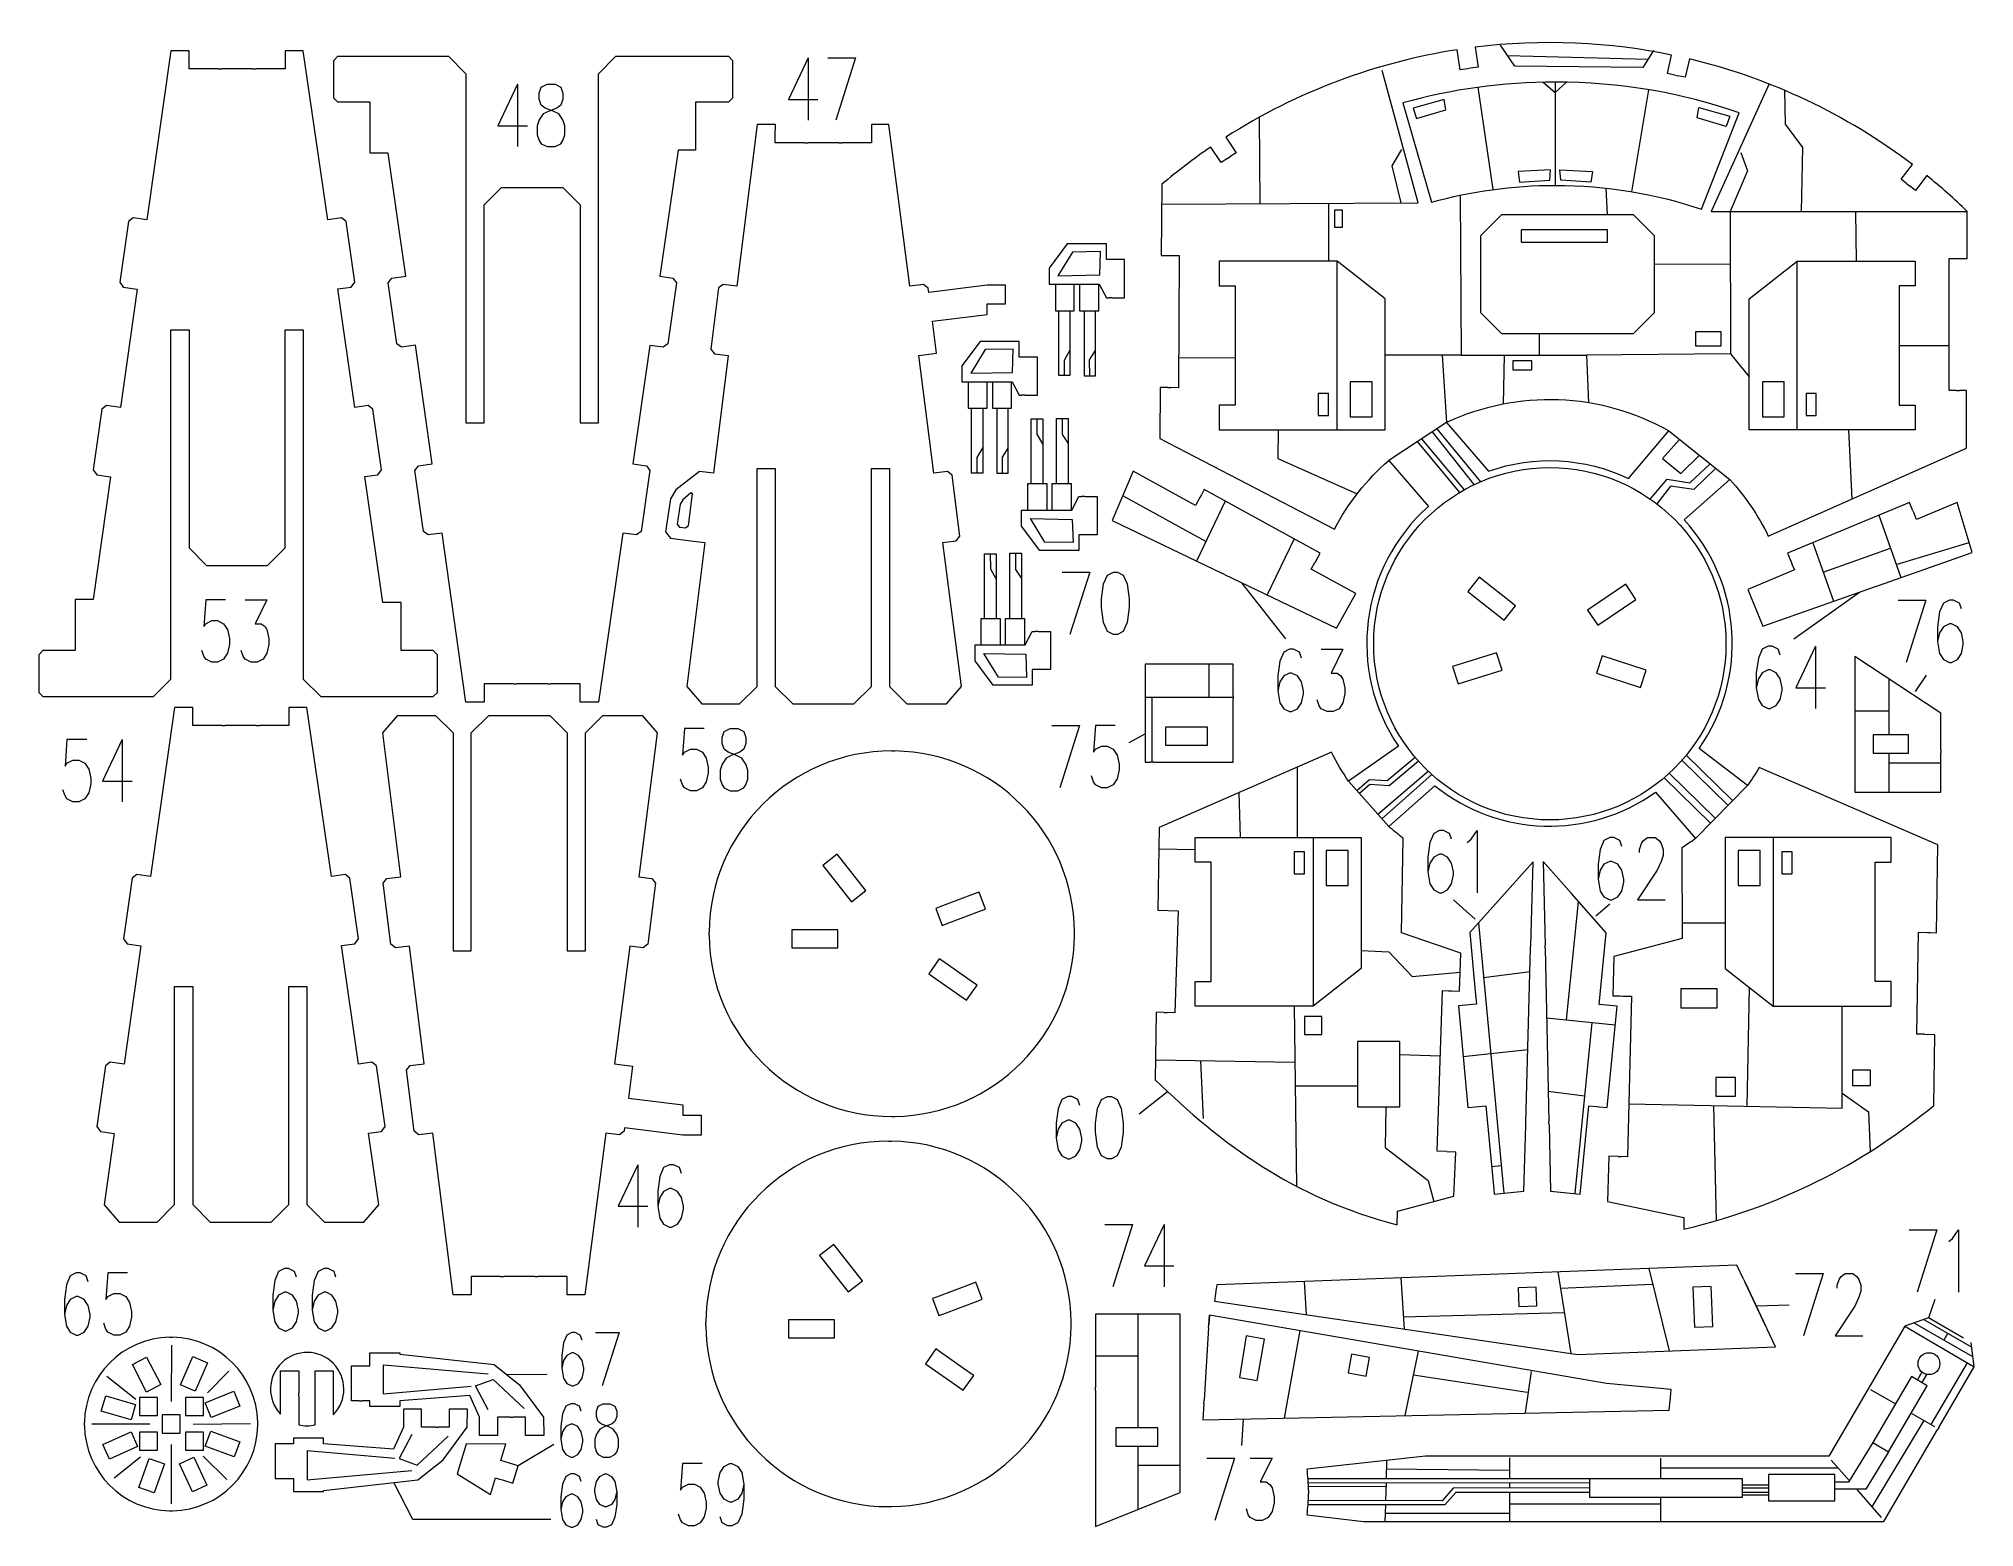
# Model space of a CAD drawing. Header units: millimetres. Extents: x -176 to 176, y -135 to 136.
import ezdxf

# ---------------------------------------------------------------- set-up
doc = ezdxf.new("R2010")
doc.units = ezdxf.units.MM
doc.header["$MEASUREMENT"] = 0
doc.layers.add('Layer 1', color=7, linetype='Continuous')

msp = doc.modelspace()

# ---------------------------------------------------------------- linework, layer by layer
at = {"layer": 'Layer 1', "color": 5, "lineweight": 9}
for points in [[(59.9009, 101.3282), (61.3561, 101.3282), (61.3561, 104.3708), (59.9009, 104.3708), (59.9009, 101.3282)], [(93.8342, 98.6006), (109.5104, 98.6006), (109.5104, 100.8166), (93.8342, 100.8166), (93.8342, 98.6006)], [(125.5177, 79.7646), (130.1479, 79.7646), (130.1479, 82.278), (125.5177, 82.278), (125.5177, 79.7646)], [(92.3124, 75.399), (95.752, 75.399), (95.752, 76.9864), (92.3124, 76.9864), (92.3124, 75.399)], [(56.9394, 67.098), (58.7914, 67.098), (58.7914, 71.0668), (56.9394, 71.0668), (56.9394, 67.098)], [(62.7602, 66.8335), (66.7288, 66.8335), (66.7288, 73.1835), (62.7602, 73.1835), (62.7602, 66.8335)], [(137.6687, 66.8335), (141.6373, 66.8335), (141.6373, 73.1835), (137.6687, 73.1835), (137.6687, 66.8335)], [(145.6061, 67.098), (147.4581, 67.098), (147.4581, 71.0668), (145.6061, 71.0668), (145.6061, 67.098)], [(52.5604, -16.2255), (54.4124, -16.2255), (54.4124, -12.2567), (52.5604, -12.2567), (52.5604, -16.2255)], [(58.3812, -18.3422), (62.3498, -18.3422), (62.3498, -11.9922), (58.3812, -11.9922), (58.3812, -18.3422)], [(133.2897, -18.3422), (137.2583, -18.3422), (137.2583, -11.9922), (133.2897, -11.9922), (133.2897, -18.3422)], [(141.2271, -16.2255), (143.0791, -16.2255), (143.0791, -12.2567), (141.2271, -12.2567), (141.2271, -16.2255)], [(54.4112, -45.4492), (57.5862, -45.4492), (57.5862, -42.142), (54.4112, -42.142), (54.4112, -45.4492)], [(154.0268, -54.7098), (157.334, -54.7098), (157.334, -51.9316), (154.0268, -51.9316), (154.0268, -54.7098)], [(129.2221, -56.6568), (132.7855, -56.6568), (132.7855, -53.2626), (129.2221, -53.2626), (129.2221, -56.6568)]]:
    msp.add_lwpolyline(points, close=True, dxfattribs=at)
at = {"layer": 'Layer 1', "color": 1, "lineweight": 9}
for points in [[(122.8206, -40.5875), (129.4352, -40.5875), (129.4352, -37.1479), (122.8206, -37.1479), (122.8206, -40.5875)], [(64.0832, -58.5791), (71.756, -58.5791), (71.756, -46.6729), (64.0832, -46.6729), (64.0832, -58.5791)], [(138.7848, -130.1637), (150.8234, -130.1637), (150.8234, -125.4013), (138.7848, -125.4013), (138.7848, -130.1637)]]:
    msp.add_lwpolyline(points, close=True, dxfattribs=at)
at = {"layer": 'Layer 1', "color": 5, "lineweight": 9}
msp.add_ellipse((99.03, 25.5904), major_axis=(0, 32.0146), ratio=1, dxfattribs=at)
at = {"layer": 'Layer 1', "color": 1, "lineweight": 9}
msp.add_ellipse((167.9446, -105.2612), major_axis=(0, 1.9844), ratio=1, dxfattribs=at)
at = {"layer": 'Layer 1', "lineweight": 9}
for points, knots in [([(121.7683, 128.963), (121.7683, 128.963), (120.4303, 129.2571), (120.4303, 129.2571), (120.4303, 129.2571), (120.4303, 129.2571), (121.1645, 132.5969), (121.1645, 132.5969), (121.1645, 132.5969), (110.4195, 134.8885), (97.2189, 135.5595), (85.4818, 134.0146), (85.4818, 134.0146), (85.4818, 134.0146), (85.9951, 130.3749), (85.9951, 130.3749), (85.9951, 130.3749), (85.9951, 130.3749), (84.6386, 130.1836), (84.6386, 130.1836)], [0, 0, 0, 0, 0.16666667, 0.16666667, 0.16666667, 0.16666667, 0.33333333, 0.33333333, 0.33333333, 0.33333333, 0.5, 0.5, 0.5, 0.5, 0.66666667, 0.66666667, 0.66666667, 0.66666667, 1, 1, 1, 1]), ([(-142.9779, 130.0814), (-142.9779, 130.0814), (-148.3238, 130.0814), (-148.3238, 130.0814), (-148.3238, 130.0814), (-148.3238, 130.0814), (-148.3238, 133.3787), (-148.3238, 133.3787), (-148.3238, 133.3787), (-148.3238, 133.3787), (-151.6258, 133.3787), (-151.6258, 133.3787), (-151.6258, 133.3787), (-151.6258, 133.3787), (-155.9759, 102.642), (-155.9759, 102.642), (-155.9759, 102.642), (-155.9759, 102.642), (-158.487, 102.9976), (-158.487, 102.9976), (-158.487, 102.9976), (-158.487, 102.9976), (-159.3483, 102.35), (-159.3483, 102.35), (-159.3483, 102.35), (-159.3483, 102.35), (-160.9153, 91.2844), (-160.9153, 91.2844), (-160.9153, 91.2844), (-160.9153, 91.2844), (-160.2677, 90.4231), (-160.2677, 90.4231), (-160.2677, 90.4231), (-160.2677, 90.4231), (-157.7555, 90.0673), (-157.7555, 90.0673), (-157.7555, 90.0673), (-157.7555, 90.0673), (-160.8038, 68.5286), (-160.8038, 68.5286), (-160.8038, 68.5286), (-160.8038, 68.5286), (-163.3177, 68.8846), (-163.3177, 68.8846), (-163.3177, 68.8846), (-163.3177, 68.8846), (-164.179, 68.237), (-164.179, 68.237), (-164.179, 68.237), (-164.179, 68.237), (-165.746, 57.1714), (-165.746, 57.1714), (-165.746, 57.1714), (-165.746, 57.1714), (-165.0984, 56.3101), (-165.0984, 56.3101), (-165.0984, 56.3101), (-165.0984, 56.3101), (-162.5835, 55.9539), (-162.5835, 55.9539), (-162.5835, 55.9539), (-162.5835, 55.9539), (-165.7433, 33.627), (-165.7433, 33.627), (-165.7433, 33.627), (-165.7433, 33.627), (-169.0453, 33.627), (-169.0453, 33.627), (-169.0453, 33.627), (-169.0453, 33.627), (-169.0453, 24.3613), (-169.0453, 24.3613), (-169.0453, 24.3613), (-169.0453, 24.3613), (-174.8873, 24.3613), (-174.8873, 24.3613), (-174.8873, 24.3613), (-174.8873, 24.3613), (-175.6493, 23.5993), (-175.6493, 23.5993), (-175.6493, 23.5993), (-175.6493, 23.5993), (-175.6493, 16.7413), (-175.6493, 16.7413), (-175.6493, 16.7413), (-175.6493, 16.7413), (-174.8873, 15.9793), (-174.8873, 15.9793), (-174.8873, 15.9793), (-174.8873, 15.9793), (-154.8008, 15.9793), (-154.8008, 15.9793), (-154.8008, 15.9793), (-154.8008, 15.9793), (-151.6258, 19.1543), (-151.6258, 19.1543), (-151.6258, 19.1543), (-151.6258, 19.1543), (-151.6258, 82.6433), (-151.6258, 82.6433), (-151.6258, 82.6433), (-151.6258, 82.6433), (-148.3238, 82.6433), (-148.3238, 82.6433), (-148.3238, 82.6433), (-148.3238, 82.6433), (-148.3238, 43.015), (-148.3238, 43.015), (-148.3238, 43.015), (-148.3238, 43.015), (-145.1488, 39.84), (-145.1488, 39.84), (-145.1488, 39.84), (-145.1488, 39.84), (-142.9779, 39.84), (-142.9779, 39.84)], [0, 0, 0, 0, 0.03333333, 0.03333333, 0.03333333, 0.03333333, 0.06666667, 0.06666667, 0.06666667, 0.06666667, 0.1, 0.1, 0.1, 0.1, 0.13333333, 0.13333333, 0.13333333, 0.13333333, 0.16666667, 0.16666667, 0.16666667, 0.16666667, 0.2, 0.2, 0.2, 0.2, 0.23333333, 0.23333333, 0.23333333, 0.23333333, 0.26666667, 0.26666667, 0.26666667, 0.26666667, 0.3, 0.3, 0.3, 0.3, 0.33333333, 0.33333333, 0.33333333, 0.33333333, 0.36666667, 0.36666667, 0.36666667, 0.36666667, 0.4, 0.4, 0.4, 0.4, 0.43333333, 0.43333333, 0.43333333, 0.43333333, 0.46666667, 0.46666667, 0.46666667, 0.46666667, 0.5, 0.5, 0.5, 0.5, 0.53333333, 0.53333333, 0.53333333, 0.53333333, 0.56666667, 0.56666667, 0.56666667, 0.56666667, 0.6, 0.6, 0.6, 0.6, 0.63333333, 0.63333333, 0.63333333, 0.63333333, 0.66666667, 0.66666667, 0.66666667, 0.66666667, 0.7, 0.7, 0.7, 0.7, 0.73333333, 0.73333333, 0.73333333, 0.73333333, 0.76666667, 0.76666667, 0.76666667, 0.76666667, 0.8, 0.8, 0.8, 0.8, 0.83333333, 0.83333333, 0.83333333, 0.83333333, 0.86666667, 0.86666667, 0.86666667, 0.86666667, 0.9, 0.9, 0.9, 0.9, 0.93333333, 0.93333333, 0.93333333, 0.93333333, 1, 1, 1, 1]), ([(-136.2071, 39.84), (-136.2071, 39.84), (-134.0363, 39.84), (-134.0363, 39.84), (-134.0363, 39.84), (-134.0363, 39.84), (-130.8613, 43.015), (-130.8613, 43.015), (-130.8613, 43.015), (-130.8613, 43.015), (-130.8613, 82.6433), (-130.8613, 82.6433), (-130.8613, 82.6433), (-130.8613, 82.6433), (-127.5593, 82.6433), (-127.5593, 82.6433), (-127.5593, 82.6433), (-127.5593, 82.6433), (-127.5593, 19.1543), (-127.5593, 19.1543), (-127.5593, 19.1543), (-127.5593, 19.1543), (-124.3843, 15.9793), (-124.3843, 15.9793), (-124.3843, 15.9793), (-124.3843, 15.9793), (-103.9285, 15.9793), (-103.9285, 15.9793), (-103.9285, 15.9793), (-103.9285, 15.9793), (-103.1665, 16.7413), (-103.1665, 16.7413), (-103.1665, 16.7413), (-103.1665, 16.7413), (-103.1665, 23.5993), (-103.1665, 23.5993), (-103.1665, 23.5993), (-103.1665, 23.5993), (-103.9285, 24.3613), (-103.9285, 24.3613), (-103.9285, 24.3613), (-103.9285, 24.3613), (-109.7705, 24.3613), (-109.7705, 24.3613), (-109.7705, 24.3613), (-109.7705, 24.3613), (-109.7705, 33.0637), (-109.7705, 33.0637), (-109.7705, 33.0637), (-109.7705, 33.0637), (-113.0725, 33.0637), (-113.0725, 33.0637), (-113.0725, 33.0637), (-113.0725, 33.0637), (-116.3809, 55.973), (-116.3809, 55.973), (-116.3809, 55.973), (-116.3809, 55.973), (-113.9977, 56.3105), (-113.9977, 56.3105), (-113.9977, 56.3105), (-113.9977, 56.3105), (-113.3501, 57.1718), (-113.3501, 57.1718), (-113.3501, 57.1718), (-113.3501, 57.1718), (-114.9171, 68.2374), (-114.9171, 68.2374), (-114.9171, 68.2374), (-114.9171, 68.2374), (-115.7784, 68.885), (-115.7784, 68.885), (-115.7784, 68.885), (-115.7784, 68.885), (-118.1961, 68.5426), (-118.1961, 68.5426), (-118.1961, 68.5426), (-118.1961, 68.5426), (-121.3054, 90.0727), (-121.3054, 90.0727), (-121.3054, 90.0727), (-121.3054, 90.0727), (-118.8284, 90.4235), (-118.8284, 90.4235), (-118.8284, 90.4235), (-118.8284, 90.4235), (-118.1808, 91.2848), (-118.1808, 91.2848), (-118.1808, 91.2848), (-118.1808, 91.2848), (-119.7478, 102.3504), (-119.7478, 102.3504), (-119.7478, 102.3504), (-119.7478, 102.3504), (-120.6091, 102.998), (-120.6091, 102.998), (-120.6091, 102.998), (-120.6091, 102.998), (-123.1206, 102.6424), (-123.1206, 102.6424), (-123.1206, 102.6424), (-123.1206, 102.6424), (-127.5593, 133.3787), (-127.5593, 133.3787), (-127.5593, 133.3787), (-127.5593, 133.3787), (-130.8613, 133.3787), (-130.8613, 133.3787), (-130.8613, 133.3787), (-130.8613, 133.3787), (-130.8613, 130.0814), (-130.8613, 130.0814), (-130.8613, 130.0814), (-130.8613, 130.0814), (-136.2071, 130.0814), (-136.2071, 130.0814)], [0, 0, 0, 0, 0.03333333, 0.03333333, 0.03333333, 0.03333333, 0.06666667, 0.06666667, 0.06666667, 0.06666667, 0.1, 0.1, 0.1, 0.1, 0.13333333, 0.13333333, 0.13333333, 0.13333333, 0.16666667, 0.16666667, 0.16666667, 0.16666667, 0.2, 0.2, 0.2, 0.2, 0.23333333, 0.23333333, 0.23333333, 0.23333333, 0.26666667, 0.26666667, 0.26666667, 0.26666667, 0.3, 0.3, 0.3, 0.3, 0.33333333, 0.33333333, 0.33333333, 0.33333333, 0.36666667, 0.36666667, 0.36666667, 0.36666667, 0.4, 0.4, 0.4, 0.4, 0.43333333, 0.43333333, 0.43333333, 0.43333333, 0.46666667, 0.46666667, 0.46666667, 0.46666667, 0.5, 0.5, 0.5, 0.5, 0.53333333, 0.53333333, 0.53333333, 0.53333333, 0.56666667, 0.56666667, 0.56666667, 0.56666667, 0.6, 0.6, 0.6, 0.6, 0.63333333, 0.63333333, 0.63333333, 0.63333333, 0.66666667, 0.66666667, 0.66666667, 0.66666667, 0.7, 0.7, 0.7, 0.7, 0.73333333, 0.73333333, 0.73333333, 0.73333333, 0.76666667, 0.76666667, 0.76666667, 0.76666667, 0.8, 0.8, 0.8, 0.8, 0.83333333, 0.83333333, 0.83333333, 0.83333333, 0.86666667, 0.86666667, 0.86666667, 0.86666667, 0.9, 0.9, 0.9, 0.9, 0.93333333, 0.93333333, 0.93333333, 0.93333333, 1, 1, 1, 1]), ([(-89.3405, 18.2784), (-89.3405, 18.2784), (-94.6864, 18.2784), (-94.6864, 18.2784), (-94.6864, 18.2784), (-94.6864, 18.2784), (-94.6864, 14.9811), (-94.6864, 14.9811), (-94.6864, 14.9811), (-94.6864, 14.9811), (-97.9884, 14.9811), (-97.9884, 14.9811), (-97.9884, 14.9811), (-97.9884, 14.9811), (-102.3385, 45.7178), (-102.3385, 45.7178), (-102.3385, 45.7178), (-102.3385, 45.7178), (-104.8497, 45.3622), (-104.8497, 45.3622), (-104.8497, 45.3622), (-104.8497, 45.3622), (-105.711, 46.0099), (-105.711, 46.0099), (-105.711, 46.0099), (-105.711, 46.0099), (-107.278, 57.0755), (-107.278, 57.0755), (-107.278, 57.0755), (-107.278, 57.0755), (-106.6303, 57.9368), (-106.6303, 57.9368), (-106.6303, 57.9368), (-106.6303, 57.9368), (-104.1182, 58.2925), (-104.1182, 58.2925), (-104.1182, 58.2925), (-104.1182, 58.2925), (-107.1665, 79.8312), (-107.1665, 79.8312), (-107.1665, 79.8312), (-107.1665, 79.8312), (-109.6804, 79.4752), (-109.6804, 79.4752), (-109.6804, 79.4752), (-109.6804, 79.4752), (-110.5417, 80.1228), (-110.5417, 80.1228), (-110.5417, 80.1228), (-110.5417, 80.1228), (-112.1087, 91.1885), (-112.1087, 91.1885), (-112.1087, 91.1885), (-112.1087, 91.1885), (-111.461, 92.0498), (-111.461, 92.0498), (-111.461, 92.0498), (-111.461, 92.0498), (-108.9461, 92.4059), (-108.9461, 92.4059), (-108.9461, 92.4059), (-108.9461, 92.4059), (-112.106, 114.7329), (-112.106, 114.7329), (-112.106, 114.7329), (-112.106, 114.7329), (-115.408, 114.7329), (-115.408, 114.7329), (-115.408, 114.7329), (-115.408, 114.7329), (-115.408, 123.9985), (-115.408, 123.9985), (-115.408, 123.9985), (-115.408, 123.9985), (-121.25, 123.9985), (-121.25, 123.9985), (-121.25, 123.9985), (-121.25, 123.9985), (-122.012, 124.7605), (-122.012, 124.7605), (-122.012, 124.7605), (-122.012, 124.7605), (-122.012, 131.6185), (-122.012, 131.6185), (-122.012, 131.6185), (-122.012, 131.6185), (-121.25, 132.3805), (-121.25, 132.3805), (-121.25, 132.3805), (-121.25, 132.3805), (-106.1993, 132.3805), (-106.1993, 132.3805)], [0, 0, 0, 0, 0.04166667, 0.04166667, 0.04166667, 0.04166667, 0.08333333, 0.08333333, 0.08333333, 0.08333333, 0.125, 0.125, 0.125, 0.125, 0.16666667, 0.16666667, 0.16666667, 0.16666667, 0.20833333, 0.20833333, 0.20833333, 0.20833333, 0.25, 0.25, 0.25, 0.25, 0.29166667, 0.29166667, 0.29166667, 0.29166667, 0.33333333, 0.33333333, 0.33333333, 0.33333333, 0.375, 0.375, 0.375, 0.375, 0.41666667, 0.41666667, 0.41666667, 0.41666667, 0.45833333, 0.45833333, 0.45833333, 0.45833333, 0.5, 0.5, 0.5, 0.5, 0.54166667, 0.54166667, 0.54166667, 0.54166667, 0.58333333, 0.58333333, 0.58333333, 0.58333333, 0.625, 0.625, 0.625, 0.625, 0.66666667, 0.66666667, 0.66666667, 0.66666667, 0.70833333, 0.70833333, 0.70833333, 0.70833333, 0.75, 0.75, 0.75, 0.75, 0.79166667, 0.79166667, 0.79166667, 0.79166667, 0.83333333, 0.83333333, 0.83333333, 0.83333333, 0.875, 0.875, 0.875, 0.875, 0.91666667, 0.91666667, 0.91666667, 0.91666667, 1, 1, 1, 1]), ([(-105.6371, 132.3805), (-105.6371, 132.3805), (-101.1634, 132.3805), (-101.1634, 132.3805), (-101.1634, 132.3805), (-101.1634, 132.3805), (-97.9884, 129.2055), (-97.9884, 129.2055), (-97.9884, 129.2055), (-97.9884, 129.2055), (-97.9884, 65.7165), (-97.9884, 65.7165), (-97.9884, 65.7165), (-97.9884, 65.7165), (-94.6864, 65.7165), (-94.6864, 65.7165), (-94.6864, 65.7165), (-94.6864, 65.7165), (-94.6864, 105.3449), (-94.6864, 105.3449), (-94.6864, 105.3449), (-94.6864, 105.3449), (-91.5114, 108.5199), (-91.5114, 108.5199), (-91.5114, 108.5199), (-91.5114, 108.5199), (-89.3405, 108.5199), (-89.3405, 108.5199)], [0, 0, 0, 0, 0.125, 0.125, 0.125, 0.125, 0.25, 0.25, 0.25, 0.25, 0.375, 0.375, 0.375, 0.375, 0.5, 0.5, 0.5, 0.5, 0.625, 0.625, 0.625, 0.625, 0.75, 0.75, 0.75, 0.75, 1, 1, 1, 1]), ([(-82.5697, 108.5199), (-82.5697, 108.5199), (-80.3989, 108.5199), (-80.3989, 108.5199), (-80.3989, 108.5199), (-80.3989, 108.5199), (-77.2239, 105.3449), (-77.2239, 105.3449), (-77.2239, 105.3449), (-77.2239, 105.3449), (-77.2239, 65.7165), (-77.2239, 65.7165), (-77.2239, 65.7165), (-77.2239, 65.7165), (-73.9219, 65.7165), (-73.9219, 65.7165), (-73.9219, 65.7165), (-73.9219, 65.7165), (-73.9219, 129.2055), (-73.9219, 129.2055), (-73.9219, 129.2055), (-73.9219, 129.2055), (-70.7469, 132.3805), (-70.7469, 132.3805), (-70.7469, 132.3805), (-70.7469, 132.3805), (-68.7596, 132.3805), (-68.7596, 132.3805)], [0, 0, 0, 0, 0.125, 0.125, 0.125, 0.125, 0.25, 0.25, 0.25, 0.25, 0.375, 0.375, 0.375, 0.375, 0.5, 0.5, 0.5, 0.5, 0.625, 0.625, 0.625, 0.625, 0.75, 0.75, 0.75, 0.75, 1, 1, 1, 1]), ([(-68.1974, 132.3805), (-68.1974, 132.3805), (-50.2912, 132.3805), (-50.2912, 132.3805), (-50.2912, 132.3805), (-50.2912, 132.3805), (-49.5292, 131.6185), (-49.5292, 131.6185), (-49.5292, 131.6185), (-49.5292, 131.6185), (-49.5292, 124.7605), (-49.5292, 124.7605), (-49.5292, 124.7605), (-49.5292, 124.7605), (-50.2912, 123.9985), (-50.2912, 123.9985), (-50.2912, 123.9985), (-50.2912, 123.9985), (-56.2602, 123.9985), (-56.2602, 123.9985), (-56.2602, 123.9985), (-56.2602, 123.9985), (-56.2602, 115.2962), (-56.2602, 115.2962), (-56.2602, 115.2962), (-56.2602, 115.2962), (-59.4352, 115.2962), (-59.4352, 115.2962), (-59.4352, 115.2962), (-59.4352, 115.2962), (-62.7436, 92.3869), (-62.7436, 92.3869), (-62.7436, 92.3869), (-62.7436, 92.3869), (-60.3604, 92.0494), (-60.3604, 92.0494), (-60.3604, 92.0494), (-60.3604, 92.0494), (-59.7128, 91.1881), (-59.7128, 91.1881), (-59.7128, 91.1881), (-59.7128, 91.1881), (-61.2797, 80.1225), (-61.2797, 80.1225), (-61.2797, 80.1225), (-61.2797, 80.1225), (-62.1411, 79.4748), (-62.1411, 79.4748), (-62.1411, 79.4748), (-62.1411, 79.4748), (-64.5588, 79.8172), (-64.5588, 79.8172), (-64.5588, 79.8172), (-64.5588, 79.8172), (-67.668, 58.2871), (-67.668, 58.2871), (-67.668, 58.2871), (-67.668, 58.2871), (-65.1911, 57.9364), (-65.1911, 57.9364), (-65.1911, 57.9364), (-65.1911, 57.9364), (-64.5435, 57.0751), (-64.5435, 57.0751), (-64.5435, 57.0751), (-64.5435, 57.0751), (-66.1104, 46.0095), (-66.1104, 46.0095), (-66.1104, 46.0095), (-66.1104, 46.0095), (-66.9718, 45.3618), (-66.9718, 45.3618), (-66.9718, 45.3618), (-66.9718, 45.3618), (-69.4832, 45.7175), (-69.4832, 45.7175), (-69.4832, 45.7175), (-69.4832, 45.7175), (-73.9219, 14.9811), (-73.9219, 14.9811), (-73.9219, 14.9811), (-73.9219, 14.9811), (-77.2239, 14.9811), (-77.2239, 14.9811), (-77.2239, 14.9811), (-77.2239, 14.9811), (-77.2239, 18.2784), (-77.2239, 18.2784), (-77.2239, 18.2784), (-77.2239, 18.2784), (-82.5697, 18.2784), (-82.5697, 18.2784)], [0, 0, 0, 0, 0.04166667, 0.04166667, 0.04166667, 0.04166667, 0.08333333, 0.08333333, 0.08333333, 0.08333333, 0.125, 0.125, 0.125, 0.125, 0.16666667, 0.16666667, 0.16666667, 0.16666667, 0.20833333, 0.20833333, 0.20833333, 0.20833333, 0.25, 0.25, 0.25, 0.25, 0.29166667, 0.29166667, 0.29166667, 0.29166667, 0.33333333, 0.33333333, 0.33333333, 0.33333333, 0.375, 0.375, 0.375, 0.375, 0.41666667, 0.41666667, 0.41666667, 0.41666667, 0.45833333, 0.45833333, 0.45833333, 0.45833333, 0.5, 0.5, 0.5, 0.5, 0.54166667, 0.54166667, 0.54166667, 0.54166667, 0.58333333, 0.58333333, 0.58333333, 0.58333333, 0.625, 0.625, 0.625, 0.625, 0.66666667, 0.66666667, 0.66666667, 0.66666667, 0.70833333, 0.70833333, 0.70833333, 0.70833333, 0.75, 0.75, 0.75, 0.75, 0.79166667, 0.79166667, 0.79166667, 0.79166667, 0.83333333, 0.83333333, 0.83333333, 0.83333333, 0.875, 0.875, 0.875, 0.875, 0.91666667, 0.91666667, 0.91666667, 0.91666667, 1, 1, 1, 1]), ([(84.082, 130.105), (84.082, 130.105), (82.7255, 129.9137), (82.7255, 129.9137), (82.7255, 129.9137), (82.7255, 129.9137), (82.2122, 133.5535), (82.2122, 133.5535), (82.2122, 133.5535), (67.3968, 131.2547), (53.0699, 125.9459), (40.1613, 117.6941), (40.1613, 117.6941), (40.1613, 117.6941), (42.0299, 114.8479), (42.0299, 114.8479), (42.0299, 114.8479), (42.0299, 114.8479), (40.8849, 114.0961), (40.8849, 114.0961)], [0, 0, 0, 0, 0.16666667, 0.16666667, 0.16666667, 0.16666667, 0.33333333, 0.33333333, 0.33333333, 0.33333333, 0.5, 0.5, 0.5, 0.5, 0.66666667, 0.66666667, 0.66666667, 0.66666667, 1, 1, 1, 1]), ([(163.9532, 109.1793), (163.9532, 109.1793), (162.8701, 110.0181), (162.8701, 110.0181), (162.8701, 110.0181), (162.8701, 110.0181), (164.9439, 112.6959), (164.9439, 112.6959), (164.9439, 112.6959), (152.9036, 121.8212), (139.1064, 128.3671), (124.3892, 131.8869), (124.3892, 131.8869), (124.3892, 131.8869), (123.6553, 128.5481), (123.6553, 128.5481), (123.6553, 128.5481), (123.6553, 128.5481), (122.3173, 128.8422), (122.3173, 128.8422)], [0, 0, 0, 0, 0.16666667, 0.16666667, 0.16666667, 0.16666667, 0.33333333, 0.33333333, 0.33333333, 0.33333333, 0.5, 0.5, 0.5, 0.5, 0.66666667, 0.66666667, 0.66666667, 0.66666667, 1, 1, 1, 1]), ([(-36.4123, 116.6521), (-36.4123, 116.6521), (-41.7582, 116.6521), (-41.7582, 116.6521), (-41.7582, 116.6521), (-41.7582, 117.7701), (-41.7502, 118.8813), (-41.7502, 119.9916), (-41.7502, 119.9916), (-41.7502, 119.9916), (-45.0602, 119.9916), (-45.0602, 119.9916), (-45.0602, 119.9916), (-45.0602, 119.9916), (-48.7404, 90.5981), (-48.7404, 90.5981), (-48.7404, 90.5981), (-48.7404, 90.5981), (-51.2578, 90.9134), (-51.2578, 90.9134), (-51.2578, 90.9134), (-51.2578, 90.9134), (-52.1086, 90.2521), (-52.1086, 90.2521), (-52.1086, 90.2521), (-52.1086, 90.2521), (-53.4977, 79.1627), (-53.4977, 79.1627), (-53.4977, 79.1627), (-53.4977, 79.1627), (-52.8363, 78.3119), (-52.8363, 78.3119), (-52.8363, 78.3119), (-52.8363, 78.3119), (-50.3181, 77.9965), (-50.3181, 77.9965), (-50.3181, 77.9965), (-50.3181, 77.9965), (-52.9978, 56.5938), (-52.9978, 56.5938), (-52.9978, 56.5938), (-52.9978, 56.5938), (-55.5173, 56.9094), (-55.5173, 56.9094), (-55.5173, 56.9094), (-55.5173, 56.9094), (-59.8363, 53.552), (-59.8363, 53.552), (-59.8363, 53.552), (-59.8363, 53.552), (-60.7893, 51.9237), (-60.7893, 51.9237), (-60.7893, 51.9237), (-60.7893, 51.9237), (-61.6926, 45.9069), (-61.6926, 45.9069), (-61.6926, 45.9069), (-61.6926, 45.9069), (-60.8353, 44.776), (-60.8353, 44.776), (-60.8353, 44.776), (-60.8353, 44.776), (-57.0959, 44.3079), (-57.0959, 44.3079), (-57.0959, 44.3079), (-57.0959, 44.3079), (-54.5756, 43.9922), (-54.5756, 43.9922), (-54.5756, 43.9922), (-54.5756, 43.9922), (-57.8536, 17.8107), (-57.8536, 17.8107), (-57.8536, 17.8107), (-57.8536, 17.8107), (-55.1235, 14.667), (-55.1235, 14.667), (-55.1235, 14.667), (-55.1235, 14.667), (-51.9604, 14.667), (-51.9604, 14.667)], [0, 0, 0, 0, 0.04761905, 0.04761905, 0.04761905, 0.04761905, 0.0952381, 0.0952381, 0.0952381, 0.0952381, 0.14285714, 0.14285714, 0.14285714, 0.14285714, 0.19047619, 0.19047619, 0.19047619, 0.19047619, 0.23809524, 0.23809524, 0.23809524, 0.23809524, 0.28571429, 0.28571429, 0.28571429, 0.28571429, 0.33333333, 0.33333333, 0.33333333, 0.33333333, 0.38095238, 0.38095238, 0.38095238, 0.38095238, 0.42857143, 0.42857143, 0.42857143, 0.42857143, 0.47619048, 0.47619048, 0.47619048, 0.47619048, 0.52380952, 0.52380952, 0.52380952, 0.52380952, 0.57142857, 0.57142857, 0.57142857, 0.57142857, 0.61904762, 0.61904762, 0.61904762, 0.61904762, 0.66666667, 0.66666667, 0.66666667, 0.66666667, 0.71428571, 0.71428571, 0.71428571, 0.71428571, 0.76190476, 0.76190476, 0.76190476, 0.76190476, 0.80952381, 0.80952381, 0.80952381, 0.80952381, 0.85714286, 0.85714286, 0.85714286, 0.85714286, 0.9047619, 0.9047619, 0.9047619, 0.9047619, 1, 1, 1, 1]), ([(-13.9585, 14.667), (-13.9585, 14.667), (-10.6606, 14.667), (-10.6606, 14.667), (-10.6606, 14.667), (-10.6606, 14.667), (-7.9394, 17.8094), (-7.9394, 17.8094), (-7.9394, 17.8094), (-7.9394, 17.8094), (-11.3121, 44.006), (-11.3121, 44.006), (-11.3121, 44.006), (-11.3121, 44.006), (-8.902, 44.3079), (-8.902, 44.3079), (-8.902, 44.3079), (-8.902, 44.3079), (-8.2406, 45.1587), (-8.2406, 45.1587), (-8.2406, 45.1587), (-8.2406, 45.1587), (-9.6297, 56.248), (-9.6297, 56.248), (-9.6297, 56.248), (-9.6297, 56.248), (-10.4805, 56.9094), (-10.4805, 56.9094), (-10.4805, 56.9094), (-10.4805, 56.9094), (-12.9338, 56.6021), (-12.9338, 56.6021), (-12.9338, 56.6021), (-12.9338, 56.6021), (-15.6882, 77.9954), (-15.6882, 77.9954), (-15.6882, 77.9954), (-15.6882, 77.9954), (-12.4579, 78.4001), (-12.4579, 78.4001), (-12.4579, 78.4001), (-12.4579, 78.4001), (-13.186, 84.2124), (-13.186, 84.2124), (-13.186, 84.2124), (-13.186, 84.2124), (-3.2741, 85.454), (-3.2741, 85.454), (-3.2741, 85.454), (-3.2741, 85.454), (-3.2741, 87.3689), (-3.2741, 87.3689), (-3.2741, 87.3689), (-3.2741, 87.3689), (0.1008, 87.3689), (0.1008, 87.3689), (0.1008, 87.3689), (0.1008, 87.3689), (0.1008, 90.7558), (0.1008, 90.7558), (0.1008, 90.7558), (0.1008, 90.7558), (-3.2741, 90.7558), (-3.2741, 90.7558), (-3.2741, 90.7558), (-3.2741, 90.7558), (-13.8399, 89.4322), (-13.8399, 89.4322), (-13.8399, 89.4322), (-13.8399, 89.4322), (-13.9417, 90.2455), (-13.9417, 90.2455), (-13.9417, 90.2455), (-13.9417, 90.2455), (-14.7925, 90.9069), (-14.7925, 90.9069), (-14.7925, 90.9069), (-14.7925, 90.9069), (-17.3099, 90.5915), (-17.3099, 90.5915), (-17.3099, 90.5915), (-17.3099, 90.5915), (-21.0951, 119.9916), (-21.0951, 119.9916), (-21.0951, 119.9916), (-21.0951, 119.9916), (-24.2957, 119.9916), (-24.2957, 119.9916), (-24.2957, 119.9916), (-24.2957, 119.9916), (-24.2957, 116.6521), (-24.2957, 116.6521), (-24.2957, 116.6521), (-24.2957, 116.6521), (-29.6415, 116.6521), (-29.6415, 116.6521)], [0, 0, 0, 0, 0.04, 0.04, 0.04, 0.04, 0.08, 0.08, 0.08, 0.08, 0.12, 0.12, 0.12, 0.12, 0.16, 0.16, 0.16, 0.16, 0.2, 0.2, 0.2, 0.2, 0.24, 0.24, 0.24, 0.24, 0.28, 0.28, 0.28, 0.28, 0.32, 0.32, 0.32, 0.32, 0.36, 0.36, 0.36, 0.36, 0.4, 0.4, 0.4, 0.4, 0.44, 0.44, 0.44, 0.44, 0.48, 0.48, 0.48, 0.48, 0.52, 0.52, 0.52, 0.52, 0.56, 0.56, 0.56, 0.56, 0.6, 0.6, 0.6, 0.6, 0.64, 0.64, 0.64, 0.64, 0.68, 0.68, 0.68, 0.68, 0.72, 0.72, 0.72, 0.72, 0.76, 0.76, 0.76, 0.76, 0.8, 0.8, 0.8, 0.8, 0.84, 0.84, 0.84, 0.84, 0.88, 0.88, 0.88, 0.88, 0.92, 0.92, 0.92, 0.92, 1, 1, 1, 1]), ([(40.4149, 113.7875), (40.4149, 113.7875), (39.2698, 113.0357), (39.2698, 113.0357), (39.2698, 113.0357), (39.2698, 113.0357), (37.4061, 115.8742), (37.4061, 115.8742), (37.4061, 115.8742), (34.3204, 113.7681), (31.345, 111.5054), (28.4912, 109.0944), (28.4912, 109.0944), (28.4912, 109.0944), (28.3941, 96.1435), (28.3941, 96.1435), (28.3941, 96.1435), (28.3941, 96.1435), (31.6483, 96.1315), (31.6483, 96.1315), (31.6483, 96.1315), (31.6483, 96.1315), (31.56, 72.1336), (31.56, 72.1336), (31.56, 72.1336), (31.56, 72.1336), (30.1683, 72.1388), (30.1683, 72.1388)], [0, 0, 0, 0, 0.125, 0.125, 0.125, 0.125, 0.25, 0.25, 0.25, 0.25, 0.375, 0.375, 0.375, 0.375, 0.5, 0.5, 0.5, 0.5, 0.625, 0.625, 0.625, 0.625, 0.75, 0.75, 0.75, 0.75, 1, 1, 1, 1]), ([(172.9299, 71.6131), (172.9299, 71.6131), (171.6351, 71.6179), (171.6351, 71.6179), (171.6351, 71.6179), (171.6351, 71.6179), (171.627, 95.6162), (171.627, 95.6162), (171.627, 95.6162), (171.627, 95.6162), (174.8801, 95.6042), (174.8801, 95.6042), (174.8801, 95.6042), (174.8801, 95.6042), (174.9117, 104.1725), (174.9117, 104.1725), (174.9117, 104.1725), (172.5578, 106.4489), (170.1031, 108.6181), (167.5543, 110.6739), (167.5543, 110.6739), (167.5543, 110.6739), (165.4808, 107.9963), (165.4808, 107.9963), (165.4808, 107.9963), (165.4808, 107.9963), (164.3978, 108.835), (164.3978, 108.835)], [0, 0, 0, 0, 0.125, 0.125, 0.125, 0.125, 0.25, 0.25, 0.25, 0.25, 0.375, 0.375, 0.375, 0.375, 0.5, 0.5, 0.5, 0.5, 0.625, 0.625, 0.625, 0.625, 0.75, 0.75, 0.75, 0.75, 1, 1, 1, 1]), ([(19.6844, 95.4285), (19.6844, 95.4285), (18.4446, 95.4285), (18.4446, 95.4285), (18.4446, 95.4285), (18.4446, 95.4285), (18.4446, 98.2825), (18.4446, 98.2825), (18.4446, 98.2825), (18.4446, 98.2825), (11.3145, 98.2825), (11.3145, 98.2825), (11.3145, 98.2825), (11.3145, 98.2825), (8.0338, 93.8576), (8.0338, 93.8576), (8.0338, 93.8576), (8.0338, 93.8576), (8.0338, 90.9453), (8.0338, 90.9453), (8.0338, 90.9453), (8.0338, 90.9453), (9.1542, 90.9453), (9.1542, 90.9453), (9.1542, 90.9453), (9.1542, 90.9453), (9.1542, 86.1281), (9.1542, 86.1281), (9.1542, 86.1281), (9.1542, 86.1281), (9.7339, 86.1281), (9.7339, 86.1281), (9.7339, 86.1281), (9.7339, 86.1281), (9.7339, 74.3804), (9.7339, 74.3804), (9.7339, 74.3804), (9.7339, 74.3804), (11.8586, 74.3804), (11.8586, 74.3804), (11.8586, 74.3804), (11.8586, 74.3804), (11.8586, 86.1281), (11.8586, 86.1281), (11.8586, 86.1281), (11.8586, 86.1281), (12.5898, 86.1281), (12.5898, 86.1281), (12.5898, 86.1281), (12.5898, 86.1281), (12.5898, 90.9453), (12.5898, 90.9453), (12.5898, 90.9453), (12.5898, 90.9453), (13.56, 90.9453), (13.56, 90.9453), (13.56, 90.9453), (13.56, 90.9453), (13.56, 86.1281), (13.56, 86.1281), (13.56, 86.1281), (13.56, 86.1281), (14.3712, 86.1281), (14.3712, 86.1281), (14.3712, 86.1281), (14.3712, 86.1281), (14.3712, 74.3029), (14.3712, 74.3029), (14.3712, 74.3029), (14.3712, 74.3029), (16.4573, 74.3029), (16.4573, 74.3029), (16.4573, 74.3029), (16.4573, 74.3029), (16.4573, 86.1281), (16.4573, 86.1281), (16.4573, 86.1281), (16.4573, 86.1281), (17.0377, 86.1281), (17.0377, 86.1281), (17.0377, 86.1281), (17.0377, 86.1281), (17.0377, 90.9453), (17.0377, 90.9453), (17.0377, 90.9453), (17.0377, 90.9453), (17.1426, 90.9453), (17.1426, 90.9453), (17.1426, 90.9453), (17.1426, 90.9453), (18.4446, 88.4899), (18.4446, 88.4899), (18.4446, 88.4899), (18.4446, 88.4899), (18.9402, 88.4899), (18.9402, 88.4899)], [0, 0, 0, 0, 0.04, 0.04, 0.04, 0.04, 0.08, 0.08, 0.08, 0.08, 0.12, 0.12, 0.12, 0.12, 0.16, 0.16, 0.16, 0.16, 0.2, 0.2, 0.2, 0.2, 0.24, 0.24, 0.24, 0.24, 0.28, 0.28, 0.28, 0.28, 0.32, 0.32, 0.32, 0.32, 0.36, 0.36, 0.36, 0.36, 0.4, 0.4, 0.4, 0.4, 0.44, 0.44, 0.44, 0.44, 0.48, 0.48, 0.48, 0.48, 0.52, 0.52, 0.52, 0.52, 0.56, 0.56, 0.56, 0.56, 0.6, 0.6, 0.6, 0.6, 0.64, 0.64, 0.64, 0.64, 0.68, 0.68, 0.68, 0.68, 0.72, 0.72, 0.72, 0.72, 0.76, 0.76, 0.76, 0.76, 0.8, 0.8, 0.8, 0.8, 0.84, 0.84, 0.84, 0.84, 0.88, 0.88, 0.88, 0.88, 0.92, 0.92, 0.92, 0.92, 1, 1, 1, 1]), ([(19.5024, 88.4899), (19.5024, 88.4899), (21.7466, 88.4899), (21.7466, 88.4899), (21.7466, 88.4899), (21.7466, 88.4899), (21.7466, 95.4285), (21.7466, 95.4285), (21.7466, 95.4285), (21.7466, 95.4285), (20.2466, 95.4285), (20.2466, 95.4285)], [0, 0, 0, 0, 0.25, 0.25, 0.25, 0.25, 0.5, 0.5, 0.5, 0.5, 1, 1, 1, 1]), ([(3.8247, 77.7014), (3.8247, 77.7014), (2.5849, 77.7014), (2.5849, 77.7014), (2.5849, 77.7014), (2.5849, 77.7014), (2.5849, 80.5554), (2.5849, 80.5554), (2.5849, 80.5554), (2.5849, 80.5554), (-4.5452, 80.5554), (-4.5452, 80.5554), (-4.5452, 80.5554), (-4.5452, 80.5554), (-7.8259, 76.1305), (-7.8259, 76.1305), (-7.8259, 76.1305), (-7.8259, 76.1305), (-7.8259, 73.2182), (-7.8259, 73.2182), (-7.8259, 73.2182), (-7.8259, 73.2182), (-6.7055, 73.2182), (-6.7055, 73.2182), (-6.7055, 73.2182), (-6.7055, 73.2182), (-6.7055, 68.401), (-6.7055, 68.401), (-6.7055, 68.401), (-6.7055, 68.401), (-6.1258, 68.401), (-6.1258, 68.401), (-6.1258, 68.401), (-6.1258, 68.401), (-6.1258, 56.6533), (-6.1258, 56.6533), (-6.1258, 56.6533), (-6.1258, 56.6533), (-4.0011, 56.6533), (-4.0011, 56.6533), (-4.0011, 56.6533), (-4.0011, 56.6533), (-4.0011, 68.401), (-4.0011, 68.401), (-4.0011, 68.401), (-4.0011, 68.401), (-3.2699, 68.401), (-3.2699, 68.401), (-3.2699, 68.401), (-3.2699, 68.401), (-3.2699, 73.2182), (-3.2699, 73.2182), (-3.2699, 73.2182), (-3.2699, 73.2182), (-2.2997, 73.2182), (-2.2997, 73.2182), (-2.2997, 73.2182), (-2.2997, 73.2182), (-2.2997, 68.401), (-2.2997, 68.401), (-2.2997, 68.401), (-2.2997, 68.401), (-1.4885, 68.401), (-1.4885, 68.401), (-1.4885, 68.401), (-1.4885, 68.401), (-1.4885, 56.5758), (-1.4885, 56.5758), (-1.4885, 56.5758), (-1.4885, 56.5758), (0.5976, 56.5758), (0.5976, 56.5758), (0.5976, 56.5758), (0.5976, 56.5758), (0.5976, 68.401), (0.5976, 68.401), (0.5976, 68.401), (0.5976, 68.401), (1.178, 68.401), (1.178, 68.401), (1.178, 68.401), (1.178, 68.401), (1.178, 73.2182), (1.178, 73.2182), (1.178, 73.2182), (1.178, 73.2182), (1.2829, 73.2182), (1.2829, 73.2182), (1.2829, 73.2182), (1.2829, 73.2182), (2.5849, 70.7628), (2.5849, 70.7628), (2.5849, 70.7628), (2.5849, 70.7628), (3.0805, 70.7628), (3.0805, 70.7628)], [0, 0, 0, 0, 0.04, 0.04, 0.04, 0.04, 0.08, 0.08, 0.08, 0.08, 0.12, 0.12, 0.12, 0.12, 0.16, 0.16, 0.16, 0.16, 0.2, 0.2, 0.2, 0.2, 0.24, 0.24, 0.24, 0.24, 0.28, 0.28, 0.28, 0.28, 0.32, 0.32, 0.32, 0.32, 0.36, 0.36, 0.36, 0.36, 0.4, 0.4, 0.4, 0.4, 0.44, 0.44, 0.44, 0.44, 0.48, 0.48, 0.48, 0.48, 0.52, 0.52, 0.52, 0.52, 0.56, 0.56, 0.56, 0.56, 0.6, 0.6, 0.6, 0.6, 0.64, 0.64, 0.64, 0.64, 0.68, 0.68, 0.68, 0.68, 0.72, 0.72, 0.72, 0.72, 0.76, 0.76, 0.76, 0.76, 0.8, 0.8, 0.8, 0.8, 0.84, 0.84, 0.84, 0.84, 0.88, 0.88, 0.88, 0.88, 0.92, 0.92, 0.92, 0.92, 1, 1, 1, 1]), ([(3.6427, 70.7628), (3.6427, 70.7628), (5.8869, 70.7628), (5.8869, 70.7628), (5.8869, 70.7628), (5.8869, 70.7628), (5.8869, 77.7014), (5.8869, 77.7014), (5.8869, 77.7014), (5.8869, 77.7014), (4.3869, 77.7014), (4.3869, 77.7014)], [0, 0, 0, 0, 0.25, 0.25, 0.25, 0.25, 0.5, 0.5, 0.5, 0.5, 1, 1, 1, 1]), ([(29.6059, 72.1408), (29.6059, 72.1408), (28.2142, 72.146), (28.2142, 72.146), (28.2142, 72.146), (28.2142, 72.146), (28.145, 62.8944), (28.145, 62.8944), (28.145, 62.8944), (28.145, 62.8944), (59.8657, 46.4313), (59.8657, 46.4313), (59.8657, 46.4313), (62.3753, 51.1569), (65.7219, 55.3896), (69.7406, 58.9222), (69.7406, 58.9222), (69.7406, 58.9222), (76.99, 50.5553), (76.99, 50.5553), (76.99, 50.5553), (64.4465, 39.466), (62.0916, 20.8043), (71.5188, 6.9679), (71.5188, 6.9679), (71.5188, 6.9679), (62.4633, 0.5986), (62.4633, 0.5986), (62.4633, 0.5986), (61.3093, 2.2802), (60.2726, 4.0397), (59.3612, 5.8641), (59.3612, 5.8641), (59.3612, 5.8641), (28.0161, -7.7834), (28.0161, -7.7834), (28.0161, -7.7834), (28.0161, -7.7834), (27.7834, -22.8261), (27.7834, -22.8261), (27.7834, -22.8261), (27.7834, -22.8261), (31.4616, -22.9497), (31.4616, -22.9497), (31.4616, -22.9497), (31.4616, -22.9497), (30.8392, -41.4668), (30.8392, -41.4668), (30.8392, -41.4668), (30.8392, -41.4668), (29.449, -41.4201), (29.449, -41.4201)], [0, 0, 0, 0, 0.07142857, 0.07142857, 0.07142857, 0.07142857, 0.14285714, 0.14285714, 0.14285714, 0.14285714, 0.21428571, 0.21428571, 0.21428571, 0.21428571, 0.28571429, 0.28571429, 0.28571429, 0.28571429, 0.35714286, 0.35714286, 0.35714286, 0.35714286, 0.42857143, 0.42857143, 0.42857143, 0.42857143, 0.5, 0.5, 0.5, 0.5, 0.57142857, 0.57142857, 0.57142857, 0.57142857, 0.64285714, 0.64285714, 0.64285714, 0.64285714, 0.71428571, 0.71428571, 0.71428571, 0.71428571, 0.78571429, 0.78571429, 0.78571429, 0.78571429, 0.85714286, 0.85714286, 0.85714286, 0.85714286, 1, 1, 1, 1]), ([(87.8605, 56.9595), (87.8605, 56.9595), (80.2207, 65.7768), (80.2207, 65.7768), (80.2207, 65.7768), (93.1537, 71.8267), (108.2235, 71.2608), (120.6727, 64.2691), (120.6727, 64.2691), (120.6727, 64.2691), (113.3106, 55.6252), (113.3106, 55.6252), (113.3106, 55.6252), (105.3395, 59.4361), (96.1857, 59.9178), (87.8605, 56.9595)], [0, 0, 0, 0, 0.2, 0.2, 0.2, 0.2, 0.4, 0.4, 0.4, 0.4, 0.6, 0.6, 0.6, 0.6, 1, 1, 1, 1]), ([(168.2362, -26.8958), (168.2362, -26.8958), (169.298, -26.9315), (169.298, -26.9315), (169.298, -26.9315), (169.298, -26.9315), (169.545, -10.9596), (169.545, -10.9596), (169.545, -10.9596), (169.545, -10.9596), (137.0921, 3.1008), (137.0921, 3.1008), (137.0921, 3.1008), (136.4319, 1.9852), (135.7229, 0.8991), (134.9674, -0.1542), (134.9674, -0.1542), (134.9674, -0.1542), (126.1698, 6.5769), (126.1698, 6.5769), (126.1698, 6.5769), (135.1253, 19.3494), (134.0107, 36.6116), (123.4644, 48.1057), (123.4644, 48.1057), (123.4644, 48.1057), (131.7478, 55.4514), (131.7478, 55.4514), (131.7478, 55.4514), (134.551, 52.3683), (136.9055, 48.904), (138.7407, 45.1629), (138.7407, 45.1629), (138.7407, 45.1629), (174.7531, 61.1129), (174.7531, 61.1129), (174.7531, 61.1129), (174.7531, 61.1129), (174.7918, 71.6063), (174.7918, 71.6063), (174.7918, 71.6063), (174.7918, 71.6063), (173.4923, 71.6111), (173.4923, 71.6111)], [0, 0, 0, 0, 0.08333333, 0.08333333, 0.08333333, 0.08333333, 0.16666667, 0.16666667, 0.16666667, 0.16666667, 0.25, 0.25, 0.25, 0.25, 0.33333333, 0.33333333, 0.33333333, 0.33333333, 0.41666667, 0.41666667, 0.41666667, 0.41666667, 0.5, 0.5, 0.5, 0.5, 0.58333333, 0.58333333, 0.58333333, 0.58333333, 0.66666667, 0.66666667, 0.66666667, 0.66666667, 0.75, 0.75, 0.75, 0.75, 0.83333333, 0.83333333, 0.83333333, 0.83333333, 1, 1, 1, 1]), ([(14.6748, 45.3969), (14.6748, 45.3969), (13.435, 45.3969), (13.435, 45.3969), (13.435, 45.3969), (13.435, 45.3969), (13.435, 42.5429), (13.435, 42.5429), (13.435, 42.5429), (13.435, 42.5429), (6.3049, 42.5429), (6.3049, 42.5429), (6.3049, 42.5429), (6.3049, 42.5429), (3.0242, 46.9678), (3.0242, 46.9678), (3.0242, 46.9678), (3.0242, 46.9678), (3.0242, 49.8801), (3.0242, 49.8801), (3.0242, 49.8801), (3.0242, 49.8801), (4.1446, 49.8801), (4.1446, 49.8801), (4.1446, 49.8801), (4.1446, 49.8801), (4.1446, 54.6973), (4.1446, 54.6973), (4.1446, 54.6973), (4.1446, 54.6973), (4.7243, 54.6973), (4.7243, 54.6973), (4.7243, 54.6973), (4.7243, 54.6973), (4.7243, 66.445), (4.7243, 66.445), (4.7243, 66.445), (4.7243, 66.445), (6.849, 66.445), (6.849, 66.445), (6.849, 66.445), (6.849, 66.445), (6.849, 54.6973), (6.849, 54.6973), (6.849, 54.6973), (6.849, 54.6973), (7.5802, 54.6973), (7.5802, 54.6973), (7.5802, 54.6973), (7.5802, 54.6973), (7.5802, 49.8801), (7.5802, 49.8801), (7.5802, 49.8801), (7.5802, 49.8801), (8.5504, 49.8801), (8.5504, 49.8801), (8.5504, 49.8801), (8.5504, 49.8801), (8.5504, 54.6973), (8.5504, 54.6973), (8.5504, 54.6973), (8.5504, 54.6973), (9.3616, 54.6973), (9.3616, 54.6973), (9.3616, 54.6973), (9.3616, 54.6973), (9.3616, 66.5225), (9.3616, 66.5225), (9.3616, 66.5225), (9.3616, 66.5225), (11.4477, 66.5225), (11.4477, 66.5225), (11.4477, 66.5225), (11.4477, 66.5225), (11.4477, 54.6973), (11.4477, 54.6973), (11.4477, 54.6973), (11.4477, 54.6973), (12.0281, 54.6973), (12.0281, 54.6973), (12.0281, 54.6973), (12.0281, 54.6973), (12.0281, 49.8801), (12.0281, 49.8801), (12.0281, 49.8801), (12.0281, 49.8801), (12.133, 49.8801), (12.133, 49.8801), (12.133, 49.8801), (12.133, 49.8801), (13.435, 52.3355), (13.435, 52.3355), (13.435, 52.3355), (13.435, 52.3355), (13.9306, 52.3355), (13.9306, 52.3355)], [0, 0, 0, 0, 0.04, 0.04, 0.04, 0.04, 0.08, 0.08, 0.08, 0.08, 0.12, 0.12, 0.12, 0.12, 0.16, 0.16, 0.16, 0.16, 0.2, 0.2, 0.2, 0.2, 0.24, 0.24, 0.24, 0.24, 0.28, 0.28, 0.28, 0.28, 0.32, 0.32, 0.32, 0.32, 0.36, 0.36, 0.36, 0.36, 0.4, 0.4, 0.4, 0.4, 0.44, 0.44, 0.44, 0.44, 0.48, 0.48, 0.48, 0.48, 0.52, 0.52, 0.52, 0.52, 0.56, 0.56, 0.56, 0.56, 0.6, 0.6, 0.6, 0.6, 0.64, 0.64, 0.64, 0.64, 0.68, 0.68, 0.68, 0.68, 0.72, 0.72, 0.72, 0.72, 0.76, 0.76, 0.76, 0.76, 0.8, 0.8, 0.8, 0.8, 0.84, 0.84, 0.84, 0.84, 0.88, 0.88, 0.88, 0.88, 0.92, 0.92, 0.92, 0.92, 1, 1, 1, 1]), ([(-51.3982, 14.667), (-51.3982, 14.667), (-48.2352, 14.667), (-48.2352, 14.667), (-48.2352, 14.667), (-48.2352, 14.667), (-45.0602, 17.842), (-45.0602, 17.842), (-45.0602, 17.842), (-45.0602, 17.842), (-45.0602, 57.4703), (-45.0602, 57.4703), (-45.0602, 57.4703), (-45.0602, 57.4703), (-41.7582, 57.4703), (-41.7582, 57.4703), (-41.7582, 57.4703), (-41.7582, 57.4703), (-41.7582, 17.842), (-41.7582, 17.842), (-41.7582, 17.842), (-41.7582, 17.842), (-38.5832, 14.667), (-38.5832, 14.667), (-38.5832, 14.667), (-38.5832, 14.667), (-36.4123, 14.667), (-36.4123, 14.667)], [0, 0, 0, 0, 0.125, 0.125, 0.125, 0.125, 0.25, 0.25, 0.25, 0.25, 0.375, 0.375, 0.375, 0.375, 0.5, 0.5, 0.5, 0.5, 0.625, 0.625, 0.625, 0.625, 0.75, 0.75, 0.75, 0.75, 1, 1, 1, 1]), ([(-29.6415, 14.667), (-29.6415, 14.667), (-27.4707, 14.667), (-27.4707, 14.667), (-27.4707, 14.667), (-27.4707, 14.667), (-24.2957, 17.842), (-24.2957, 17.842), (-24.2957, 17.842), (-24.2957, 17.842), (-24.2957, 57.4703), (-24.2957, 57.4703), (-24.2957, 57.4703), (-24.2957, 57.4703), (-20.9937, 57.4703), (-20.9937, 57.4703), (-20.9937, 57.4703), (-20.9937, 57.4703), (-20.9937, 17.842), (-20.9937, 17.842), (-20.9937, 17.842), (-20.9937, 17.842), (-17.8187, 14.667), (-17.8187, 14.667), (-17.8187, 14.667), (-17.8187, 14.667), (-14.5207, 14.667), (-14.5207, 14.667)], [0, 0, 0, 0, 0.125, 0.125, 0.125, 0.125, 0.25, 0.25, 0.25, 0.25, 0.375, 0.375, 0.375, 0.375, 0.5, 0.5, 0.5, 0.5, 0.625, 0.625, 0.625, 0.625, 0.75, 0.75, 0.75, 0.75, 1, 1, 1, 1]), ([(35.4235, 52.1633), (35.4235, 52.1633), (34.6289, 50.716), (34.6289, 50.716), (34.6289, 50.716), (34.6289, 50.716), (23.2969, 56.9374), (23.2969, 56.9374), (23.2969, 56.9374), (23.2969, 56.9374), (19.4815, 47.9645), (19.4815, 47.9645), (19.4815, 47.9645), (19.4815, 47.9645), (39.4021, 38.4086), (39.4021, 38.4086)], [0, 0, 0, 0, 0.2, 0.2, 0.2, 0.2, 0.4, 0.4, 0.4, 0.4, 0.6, 0.6, 0.6, 0.6, 1, 1, 1, 1]), ([(-57.516, 47.0842), (-57.516, 47.0842), (-58.0832, 46.6433), (-58.0832, 46.6433), (-58.0832, 46.6433), (-58.0832, 46.6433), (-59.158, 46.7779), (-59.158, 46.7779), (-59.158, 46.7779), (-59.158, 46.7779), (-59.5866, 47.3434), (-59.5866, 47.3434), (-59.5866, 47.3434), (-59.5866, 47.3434), (-59.0464, 50.9414), (-59.0464, 50.9414), (-59.0464, 50.9414), (-59.0464, 50.9414), (-58.5842, 51.7731), (-58.5842, 51.7731), (-58.5842, 51.7731), (-58.5842, 51.7731), (-57.1179, 53.0213), (-57.1179, 53.0213), (-57.1179, 53.0213), (-57.1179, 53.0213), (-56.7942, 52.8466), (-56.7942, 52.8466), (-56.7942, 52.8466), (-56.7942, 52.8466), (-57.516, 47.0842), (-57.516, 47.0842)], [0, 0, 0, 0, 0.11111111, 0.11111111, 0.11111111, 0.11111111, 0.22222222, 0.22222222, 0.22222222, 0.22222222, 0.33333333, 0.33333333, 0.33333333, 0.33333333, 0.44444444, 0.44444444, 0.44444444, 0.44444444, 0.55555556, 0.55555556, 0.55555556, 0.55555556, 0.66666667, 0.66666667, 0.66666667, 0.66666667, 0.77777778, 0.77777778, 0.77777778, 0.77777778, 1, 1, 1, 1]), ([(56.5949, 40.8607), (56.5949, 40.8607), (57.2541, 42.0615), (57.2541, 42.0615), (57.2541, 42.0615), (57.2541, 42.0615), (36.218, 53.6105), (36.218, 53.6105), (36.218, 53.6105), (36.218, 53.6105), (35.694, 52.6561), (35.694, 52.6561)], [0, 0, 0, 0, 0.25, 0.25, 0.25, 0.25, 0.5, 0.5, 0.5, 0.5, 1, 1, 1, 1]), ([(14.4928, 52.3355), (14.4928, 52.3355), (16.737, 52.3355), (16.737, 52.3355), (16.737, 52.3355), (16.737, 52.3355), (16.737, 45.3969), (16.737, 45.3969), (16.737, 45.3969), (16.737, 45.3969), (15.237, 45.3969), (15.237, 45.3969)], [0, 0, 0, 0, 0.25, 0.25, 0.25, 0.25, 0.5, 0.5, 0.5, 0.5, 1, 1, 1, 1]), ([(165.0232, 49.7609), (165.0232, 49.7609), (164.4111, 51.2381), (164.4111, 51.2381), (164.4111, 51.2381), (164.4111, 51.2381), (142.2414, 42.0509), (142.2414, 42.0509), (142.2414, 42.0509), (142.2414, 42.0509), (142.8911, 40.4831), (142.8911, 40.4831)], [0, 0, 0, 0, 0.25, 0.25, 0.25, 0.25, 0.5, 0.5, 0.5, 0.5, 1, 1, 1, 1]), ([(158.7581, 36.1817), (158.7581, 36.1817), (175.8051, 42.1746), (175.8051, 42.1746), (175.8051, 42.1746), (175.8051, 42.1746), (173.0592, 51.2476), (173.0592, 51.2476), (173.0592, 51.2476), (173.0592, 51.2476), (165.6752, 48.1876), (165.6752, 48.1876), (165.6752, 48.1876), (165.6752, 48.1876), (165.2384, 49.2416), (165.2384, 49.2416)], [0, 0, 0, 0, 0.2, 0.2, 0.2, 0.2, 0.4, 0.4, 0.4, 0.4, 0.6, 0.6, 0.6, 0.6, 1, 1, 1, 1]), ([(6.2008, 20.9006), (6.2008, 20.9006), (4.961, 20.9006), (4.961, 20.9006), (4.961, 20.9006), (4.961, 20.9006), (4.961, 18.0466), (4.961, 18.0466), (4.961, 18.0466), (4.961, 18.0466), (-2.1691, 18.0466), (-2.1691, 18.0466), (-2.1691, 18.0466), (-2.1691, 18.0466), (-5.4498, 22.4715), (-5.4498, 22.4715), (-5.4498, 22.4715), (-5.4498, 22.4715), (-5.4498, 25.3838), (-5.4498, 25.3838), (-5.4498, 25.3838), (-5.4498, 25.3838), (-4.3294, 25.3838), (-4.3294, 25.3838), (-4.3294, 25.3838), (-4.3294, 25.3838), (-4.3294, 30.201), (-4.3294, 30.201), (-4.3294, 30.201), (-4.3294, 30.201), (-3.7497, 30.201), (-3.7497, 30.201), (-3.7497, 30.201), (-3.7497, 30.201), (-3.7497, 41.9487), (-3.7497, 41.9487), (-3.7497, 41.9487), (-3.7497, 41.9487), (-1.625, 41.9487), (-1.625, 41.9487), (-1.625, 41.9487), (-1.625, 41.9487), (-1.625, 30.201), (-1.625, 30.201), (-1.625, 30.201), (-1.625, 30.201), (-0.8938, 30.201), (-0.8938, 30.201), (-0.8938, 30.201), (-0.8938, 30.201), (-0.8938, 25.3838), (-0.8938, 25.3838), (-0.8938, 25.3838), (-0.8938, 25.3838), (0.0764, 25.3838), (0.0764, 25.3838), (0.0764, 25.3838), (0.0764, 25.3838), (0.0764, 30.201), (0.0764, 30.201), (0.0764, 30.201), (0.0764, 30.201), (0.8876, 30.201), (0.8876, 30.201), (0.8876, 30.201), (0.8876, 30.201), (0.8876, 42.0262), (0.8876, 42.0262), (0.8876, 42.0262), (0.8876, 42.0262), (2.9737, 42.0262), (2.9737, 42.0262), (2.9737, 42.0262), (2.9737, 42.0262), (2.9737, 30.201), (2.9737, 30.201), (2.9737, 30.201), (2.9737, 30.201), (3.5541, 30.201), (3.5541, 30.201), (3.5541, 30.201), (3.5541, 30.201), (3.5541, 25.3838), (3.5541, 25.3838), (3.5541, 25.3838), (3.5541, 25.3838), (3.659, 25.3838), (3.659, 25.3838), (3.659, 25.3838), (3.659, 25.3838), (4.961, 27.8392), (4.961, 27.8392), (4.961, 27.8392), (4.961, 27.8392), (5.4566, 27.8392), (5.4566, 27.8392)], [0, 0, 0, 0, 0.04, 0.04, 0.04, 0.04, 0.08, 0.08, 0.08, 0.08, 0.12, 0.12, 0.12, 0.12, 0.16, 0.16, 0.16, 0.16, 0.2, 0.2, 0.2, 0.2, 0.24, 0.24, 0.24, 0.24, 0.28, 0.28, 0.28, 0.28, 0.32, 0.32, 0.32, 0.32, 0.36, 0.36, 0.36, 0.36, 0.4, 0.4, 0.4, 0.4, 0.44, 0.44, 0.44, 0.44, 0.48, 0.48, 0.48, 0.48, 0.52, 0.52, 0.52, 0.52, 0.56, 0.56, 0.56, 0.56, 0.6, 0.6, 0.6, 0.6, 0.64, 0.64, 0.64, 0.64, 0.68, 0.68, 0.68, 0.68, 0.72, 0.72, 0.72, 0.72, 0.76, 0.76, 0.76, 0.76, 0.8, 0.8, 0.8, 0.8, 0.84, 0.84, 0.84, 0.84, 0.88, 0.88, 0.88, 0.88, 0.92, 0.92, 0.92, 0.92, 1, 1, 1, 1]), ([(39.9096, 38.1652), (39.9096, 38.1652), (60.2609, 28.4027), (60.2609, 28.4027), (60.2609, 28.4027), (60.2609, 28.4027), (63.7375, 34.7352), (63.7375, 34.7352), (63.7375, 34.7352), (63.7375, 34.7352), (55.665, 39.167), (55.665, 39.167), (55.665, 39.167), (55.665, 39.167), (56.3243, 40.3679), (56.3243, 40.3679)], [0, 0, 0, 0, 0.2, 0.2, 0.2, 0.2, 0.4, 0.4, 0.4, 0.4, 0.6, 0.6, 0.6, 0.6, 1, 1, 1, 1]), ([(143.1063, 39.9638), (143.1063, 39.9638), (143.5055, 39.0004), (143.5055, 39.0004), (143.5055, 39.0004), (143.5055, 39.0004), (134.9981, 35.4749), (134.9981, 35.4749), (134.9981, 35.4749), (134.9981, 35.4749), (137.7637, 28.8012), (137.7637, 28.8012), (137.7637, 28.8012), (137.7637, 28.8012), (158.2278, 35.9953), (158.2278, 35.9953)], [0, 0, 0, 0, 0.2, 0.2, 0.2, 0.2, 0.4, 0.4, 0.4, 0.4, 0.6, 0.6, 0.6, 0.6, 1, 1, 1, 1]), ([(84.7366, 34.6245), (84.7366, 34.6245), (84.1384, 35.0969), (84.1384, 35.0969), (84.1384, 35.0969), (84.1384, 35.0969), (86.1857, 37.6876), (86.1857, 37.6876), (86.1857, 37.6876), (86.1857, 37.6876), (92.7621, 32.4908), (92.7621, 32.4908), (92.7621, 32.4908), (92.7621, 32.4908), (90.7148, 29.9), (90.7148, 29.9), (90.7148, 29.9), (90.7148, 29.9), (84.7366, 34.6245), (84.7366, 34.6245)], [0, 0, 0, 0, 0.16666667, 0.16666667, 0.16666667, 0.16666667, 0.33333333, 0.33333333, 0.33333333, 0.33333333, 0.5, 0.5, 0.5, 0.5, 0.66666667, 0.66666667, 0.66666667, 0.66666667, 1, 1, 1, 1]), ([(107.748, 28.9531), (107.748, 28.9531), (105.8926, 31.6845), (105.8926, 31.6845), (105.8926, 31.6845), (105.8926, 31.6845), (112.8262, 36.3944), (112.8262, 36.3944), (112.8262, 36.3944), (112.8262, 36.3944), (114.6816, 33.6629), (114.6816, 33.6629), (114.6816, 33.6629), (114.6816, 33.6629), (107.748, 28.9531), (107.748, 28.9531)], [0, 0, 0, 0, 0.2, 0.2, 0.2, 0.2, 0.4, 0.4, 0.4, 0.4, 0.6, 0.6, 0.6, 0.6, 1, 1, 1, 1]), ([(6.0188, 27.8392), (6.0188, 27.8392), (8.263, 27.8392), (8.263, 27.8392), (8.263, 27.8392), (8.263, 27.8392), (8.263, 20.9006), (8.263, 20.9006), (8.263, 20.9006), (8.263, 20.9006), (6.763, 20.9006), (6.763, 20.9006)], [0, 0, 0, 0, 0.25, 0.25, 0.25, 0.25, 0.5, 0.5, 0.5, 0.5, 1, 1, 1, 1]), ([(36.7393, 21.8947), (36.7393, 21.8947), (25.4543, 21.8947), (25.4543, 21.8947), (25.4543, 21.8947), (25.4543, 21.8947), (25.4543, 4.0511), (25.4543, 4.0511), (25.4543, 4.0511), (25.4543, 4.0511), (26.4206, 4.0511), (26.4206, 4.0511)], [0, 0, 0, 0, 0.25, 0.25, 0.25, 0.25, 0.5, 0.5, 0.5, 0.5, 1, 1, 1, 1]), ([(41.4564, 16.1354), (41.4564, 16.1354), (41.4564, 21.8947), (41.4564, 21.8947), (41.4564, 21.8947), (41.4564, 21.8947), (37.3015, 21.8947), (37.3015, 21.8947)], [0, 0, 0, 0, 0.33333333, 0.33333333, 0.33333333, 0.33333333, 1, 1, 1, 1]), ([(81.3616, 21.4573), (81.3616, 21.4573), (89.3669, 23.942), (89.3669, 23.942), (89.3669, 23.942), (89.3669, 23.942), (90.3457, 20.7885), (90.3457, 20.7885), (90.3457, 20.7885), (90.3457, 20.7885), (82.3405, 18.3037), (82.3405, 18.3037), (82.3405, 18.3037), (82.3405, 18.3037), (81.3616, 21.4573), (81.3616, 21.4573)], [0, 0, 0, 0, 0.2, 0.2, 0.2, 0.2, 0.4, 0.4, 0.4, 0.4, 0.6, 0.6, 0.6, 0.6, 1, 1, 1, 1]), ([(107.527, 20.2231), (107.527, 20.2231), (108.5344, 23.3676), (108.5344, 23.3676), (108.5344, 23.3676), (108.5344, 23.3676), (116.5167, 20.8101), (116.5167, 20.8101), (116.5167, 20.8101), (116.5167, 20.8101), (115.5093, 17.6656), (115.5093, 17.6656), (115.5093, 17.6656), (115.5093, 17.6656), (107.527, 20.2231), (107.527, 20.2231)], [0, 0, 0, 0, 0.2, 0.2, 0.2, 0.2, 0.4, 0.4, 0.4, 0.4, 0.6, 0.6, 0.6, 0.6, 1, 1, 1, 1]), ([(170.0785, 6.3294), (170.0785, 6.3294), (170.0785, 12.9469), (170.0785, 12.9469), (170.0785, 12.9469), (170.0785, 12.9469), (154.4481, 23.2606), (154.4481, 23.2606), (154.4481, 23.2606), (154.4481, 23.2606), (154.4481, 17.6315), (154.4481, 17.6315)], [0, 0, 0, 0, 0.25, 0.25, 0.25, 0.25, 0.5, 0.5, 0.5, 0.5, 1, 1, 1, 1]), ([(26.9828, 4.0511), (26.9828, 4.0511), (41.4564, 4.0511), (41.4564, 4.0511), (41.4564, 4.0511), (41.4564, 4.0511), (41.4564, 14.9593), (41.4564, 14.9593), (41.4564, 14.9593), (41.4564, 14.9593), (41.4564, 15.5732), (41.4564, 15.5732)], [0, 0, 0, 0, 0.25, 0.25, 0.25, 0.25, 0.5, 0.5, 0.5, 0.5, 1, 1, 1, 1]), ([(-142.3086, 10.7301), (-142.3086, 10.7301), (-147.6544, 10.7301), (-147.6544, 10.7301), (-147.6544, 10.7301), (-147.6544, 10.7301), (-147.6544, 14.0274), (-147.6544, 14.0274), (-147.6544, 14.0274), (-147.6544, 14.0274), (-150.9564, 14.0274), (-150.9564, 14.0274), (-150.9564, 14.0274), (-150.9564, 14.0274), (-155.3065, -16.7092), (-155.3065, -16.7092), (-155.3065, -16.7092), (-155.3065, -16.7092), (-157.8176, -16.3536), (-157.8176, -16.3536), (-157.8176, -16.3536), (-157.8176, -16.3536), (-158.6789, -17.0012), (-158.6789, -17.0012), (-158.6789, -17.0012), (-158.6789, -17.0012), (-160.2459, -28.0668), (-160.2459, -28.0668), (-160.2459, -28.0668), (-160.2459, -28.0668), (-159.5983, -28.9281), (-159.5983, -28.9281), (-159.5983, -28.9281), (-159.5983, -28.9281), (-157.0861, -29.2839), (-157.0861, -29.2839), (-157.0861, -29.2839), (-157.0861, -29.2839), (-160.1344, -50.8226), (-160.1344, -50.8226), (-160.1344, -50.8226), (-160.1344, -50.8226), (-162.6483, -50.4666), (-162.6483, -50.4666), (-162.6483, -50.4666), (-162.6483, -50.4666), (-163.5096, -51.1142), (-163.5096, -51.1142), (-163.5096, -51.1142), (-163.5096, -51.1142), (-165.0766, -62.1798), (-165.0766, -62.1798), (-165.0766, -62.1798), (-165.0766, -62.1798), (-164.429, -63.0411), (-164.429, -63.0411), (-164.429, -63.0411), (-164.429, -63.0411), (-161.9141, -63.3973), (-161.9141, -63.3973), (-161.9141, -63.3973), (-161.9141, -63.3973), (-163.7497, -76.3675), (-163.7497, -76.3675), (-163.7497, -76.3675), (-163.7497, -76.3675), (-161.0196, -79.5111), (-161.0196, -79.5111), (-161.0196, -79.5111), (-161.0196, -79.5111), (-158.0577, -79.5111), (-158.0577, -79.5111)], [0, 0, 0, 0, 0.05263158, 0.05263158, 0.05263158, 0.05263158, 0.10526316, 0.10526316, 0.10526316, 0.10526316, 0.15789474, 0.15789474, 0.15789474, 0.15789474, 0.21052632, 0.21052632, 0.21052632, 0.21052632, 0.26315789, 0.26315789, 0.26315789, 0.26315789, 0.31578947, 0.31578947, 0.31578947, 0.31578947, 0.36842105, 0.36842105, 0.36842105, 0.36842105, 0.42105263, 0.42105263, 0.42105263, 0.42105263, 0.47368421, 0.47368421, 0.47368421, 0.47368421, 0.52631579, 0.52631579, 0.52631579, 0.52631579, 0.57894737, 0.57894737, 0.57894737, 0.57894737, 0.63157895, 0.63157895, 0.63157895, 0.63157895, 0.68421053, 0.68421053, 0.68421053, 0.68421053, 0.73684211, 0.73684211, 0.73684211, 0.73684211, 0.78947368, 0.78947368, 0.78947368, 0.78947368, 0.84210526, 0.84210526, 0.84210526, 0.84210526, 0.89473684, 0.89473684, 0.89473684, 0.89473684, 1, 1, 1, 1]), ([(-120.0558, -79.5111), (-120.0558, -79.5111), (-116.5568, -79.5111), (-116.5568, -79.5111), (-116.5568, -79.5111), (-116.5568, -79.5111), (-113.8356, -76.3687), (-113.8356, -76.3687), (-113.8356, -76.3687), (-113.8356, -76.3687), (-115.7116, -63.3782), (-115.7116, -63.3782), (-115.7116, -63.3782), (-115.7116, -63.3782), (-113.3285, -63.0407), (-113.3285, -63.0407), (-113.3285, -63.0407), (-113.3285, -63.0407), (-112.6808, -62.1794), (-112.6808, -62.1794), (-112.6808, -62.1794), (-112.6808, -62.1794), (-114.2478, -51.1138), (-114.2478, -51.1138), (-114.2478, -51.1138), (-114.2478, -51.1138), (-115.1091, -50.4662), (-115.1091, -50.4662), (-115.1091, -50.4662), (-115.1091, -50.4662), (-117.5269, -50.8086), (-117.5269, -50.8086), (-117.5269, -50.8086), (-117.5269, -50.8086), (-120.6361, -29.2785), (-120.6361, -29.2785), (-120.6361, -29.2785), (-120.6361, -29.2785), (-118.1592, -28.9278), (-118.1592, -28.9278), (-118.1592, -28.9278), (-118.1592, -28.9278), (-117.5115, -28.0664), (-117.5115, -28.0664), (-117.5115, -28.0664), (-117.5115, -28.0664), (-119.0785, -17.0008), (-119.0785, -17.0008), (-119.0785, -17.0008), (-119.0785, -17.0008), (-119.9398, -16.3532), (-119.9398, -16.3532), (-119.9398, -16.3532), (-119.9398, -16.3532), (-122.4513, -16.7089), (-122.4513, -16.7089), (-122.4513, -16.7089), (-122.4513, -16.7089), (-126.89, 14.0274), (-126.89, 14.0274), (-126.89, 14.0274), (-126.89, 14.0274), (-130.192, 14.0274), (-130.192, 14.0274), (-130.192, 14.0274), (-130.192, 14.0274), (-130.192, 10.7301), (-130.192, 10.7301), (-130.192, 10.7301), (-130.192, 10.7301), (-135.5378, 10.7301), (-135.5378, 10.7301)], [0, 0, 0, 0, 0.05263158, 0.05263158, 0.05263158, 0.05263158, 0.10526316, 0.10526316, 0.10526316, 0.10526316, 0.15789474, 0.15789474, 0.15789474, 0.15789474, 0.21052632, 0.21052632, 0.21052632, 0.21052632, 0.26315789, 0.26315789, 0.26315789, 0.26315789, 0.31578947, 0.31578947, 0.31578947, 0.31578947, 0.36842105, 0.36842105, 0.36842105, 0.36842105, 0.42105263, 0.42105263, 0.42105263, 0.42105263, 0.47368421, 0.47368421, 0.47368421, 0.47368421, 0.52631579, 0.52631579, 0.52631579, 0.52631579, 0.57894737, 0.57894737, 0.57894737, 0.57894737, 0.63157895, 0.63157895, 0.63157895, 0.63157895, 0.68421053, 0.68421053, 0.68421053, 0.68421053, 0.73684211, 0.73684211, 0.73684211, 0.73684211, 0.78947368, 0.78947368, 0.78947368, 0.78947368, 0.84210526, 0.84210526, 0.84210526, 0.84210526, 0.89473684, 0.89473684, 0.89473684, 0.89473684, 1, 1, 1, 1]), ([(-91.6863, -89.4128), (-91.6863, -89.4128), (-97.0321, -89.4128), (-97.0321, -89.4128), (-97.0321, -89.4128), (-97.0321, -90.5309), (-97.024, -91.6421), (-97.024, -92.7523), (-97.024, -92.7523), (-97.024, -92.7523), (-100.3341, -92.7523), (-100.3341, -92.7523), (-100.3341, -92.7523), (-100.3341, -92.7523), (-104.0142, -63.3589), (-104.0142, -63.3589), (-104.0142, -63.3589), (-104.0142, -63.3589), (-106.5316, -63.6743), (-106.5316, -63.6743), (-106.5316, -63.6743), (-106.5316, -63.6743), (-107.3824, -63.0129), (-107.3824, -63.0129), (-107.3824, -63.0129), (-107.3824, -63.0129), (-108.7716, -51.9235), (-108.7716, -51.9235), (-108.7716, -51.9235), (-108.7716, -51.9235), (-108.1102, -51.0727), (-108.1102, -51.0727), (-108.1102, -51.0727), (-108.1102, -51.0727), (-105.592, -50.7573), (-105.592, -50.7573), (-105.592, -50.7573), (-105.592, -50.7573), (-108.2717, -29.3546), (-108.2717, -29.3546), (-108.2717, -29.3546), (-108.2717, -29.3546), (-110.7912, -29.6702), (-110.7912, -29.6702), (-110.7912, -29.6702), (-110.7912, -29.6702), (-111.642, -29.0088), (-111.642, -29.0088), (-111.642, -29.0088), (-111.642, -29.0088), (-113.0311, -17.9195), (-113.0311, -17.9195), (-113.0311, -17.9195), (-113.0311, -17.9195), (-112.3697, -17.0687), (-112.3697, -17.0687), (-112.3697, -17.0687), (-112.3697, -17.0687), (-109.8494, -16.753), (-109.8494, -16.753), (-109.8494, -16.753), (-109.8494, -16.753), (-113.1274, 9.4284), (-113.1274, 9.4284), (-113.1274, 9.4284), (-113.1274, 9.4284), (-110.3973, 12.5721), (-110.3973, 12.5721), (-110.3973, 12.5721), (-110.3973, 12.5721), (-107.1779, 12.5721), (-107.1779, 12.5721)], [0, 0, 0, 0, 0.05263158, 0.05263158, 0.05263158, 0.05263158, 0.10526316, 0.10526316, 0.10526316, 0.10526316, 0.15789474, 0.15789474, 0.15789474, 0.15789474, 0.21052632, 0.21052632, 0.21052632, 0.21052632, 0.26315789, 0.26315789, 0.26315789, 0.26315789, 0.31578947, 0.31578947, 0.31578947, 0.31578947, 0.36842105, 0.36842105, 0.36842105, 0.36842105, 0.42105263, 0.42105263, 0.42105263, 0.42105263, 0.47368421, 0.47368421, 0.47368421, 0.47368421, 0.52631579, 0.52631579, 0.52631579, 0.52631579, 0.57894737, 0.57894737, 0.57894737, 0.57894737, 0.63157895, 0.63157895, 0.63157895, 0.63157895, 0.68421053, 0.68421053, 0.68421053, 0.68421053, 0.73684211, 0.73684211, 0.73684211, 0.73684211, 0.78947368, 0.78947368, 0.78947368, 0.78947368, 0.84210526, 0.84210526, 0.84210526, 0.84210526, 0.89473684, 0.89473684, 0.89473684, 0.89473684, 1, 1, 1, 1]), ([(-106.6157, 12.5721), (-106.6157, 12.5721), (-103.5091, 12.5721), (-103.5091, 12.5721), (-103.5091, 12.5721), (-103.5091, 12.5721), (-100.3341, 9.3971), (-100.3341, 9.3971), (-100.3341, 9.3971), (-100.3341, 9.3971), (-100.3341, -30.2311), (-100.3341, -30.2311), (-100.3341, -30.2311), (-100.3341, -30.2311), (-97.0321, -30.2311), (-97.0321, -30.2311), (-97.0321, -30.2311), (-97.0321, -30.2311), (-97.0321, 9.3971), (-97.0321, 9.3971), (-97.0321, 9.3971), (-97.0321, 9.3971), (-93.8571, 12.5721), (-93.8571, 12.5721), (-93.8571, 12.5721), (-93.8571, 12.5721), (-91.6863, 12.5721), (-91.6863, 12.5721)], [0, 0, 0, 0, 0.125, 0.125, 0.125, 0.125, 0.25, 0.25, 0.25, 0.25, 0.375, 0.375, 0.375, 0.375, 0.5, 0.5, 0.5, 0.5, 0.625, 0.625, 0.625, 0.625, 0.75, 0.75, 0.75, 0.75, 1, 1, 1, 1]), ([(-84.9155, 12.5721), (-84.9155, 12.5721), (-82.7447, 12.5721), (-82.7447, 12.5721), (-82.7447, 12.5721), (-82.7447, 12.5721), (-79.5697, 9.3971), (-79.5697, 9.3971), (-79.5697, 9.3971), (-79.5697, 9.3971), (-79.5697, -30.2311), (-79.5697, -30.2311), (-79.5697, -30.2311), (-79.5697, -30.2311), (-76.2677, -30.2311), (-76.2677, -30.2311), (-76.2677, -30.2311), (-76.2677, -30.2311), (-76.2677, 9.3971), (-76.2677, 9.3971), (-76.2677, 9.3971), (-76.2677, 9.3971), (-73.0927, 12.5721), (-73.0927, 12.5721), (-73.0927, 12.5721), (-73.0927, 12.5721), (-69.7382, 12.5721), (-69.7382, 12.5721)], [0, 0, 0, 0, 0.125, 0.125, 0.125, 0.125, 0.25, 0.25, 0.25, 0.25, 0.375, 0.375, 0.375, 0.375, 0.5, 0.5, 0.5, 0.5, 0.625, 0.625, 0.625, 0.625, 0.75, 0.75, 0.75, 0.75, 1, 1, 1, 1]), ([(-69.176, 12.5721), (-69.176, 12.5721), (-65.9345, 12.5721), (-65.9345, 12.5721), (-65.9345, 12.5721), (-65.9345, 12.5721), (-63.2133, 9.4297), (-63.2133, 9.4297), (-63.2133, 9.4297), (-63.2133, 9.4297), (-66.5861, -16.7668), (-66.5861, -16.7668), (-66.5861, -16.7668), (-66.5861, -16.7668), (-64.1759, -17.0687), (-64.1759, -17.0687), (-64.1759, -17.0687), (-64.1759, -17.0687), (-63.5145, -17.9195), (-63.5145, -17.9195), (-63.5145, -17.9195), (-63.5145, -17.9195), (-64.9036, -29.0088), (-64.9036, -29.0088), (-64.9036, -29.0088), (-64.9036, -29.0088), (-65.7544, -29.6702), (-65.7544, -29.6702), (-65.7544, -29.6702), (-65.7544, -29.6702), (-68.2078, -29.3629), (-68.2078, -29.3629), (-68.2078, -29.3629), (-68.2078, -29.3629), (-70.9621, -50.7562), (-70.9621, -50.7562), (-70.9621, -50.7562), (-70.9621, -50.7562), (-67.7319, -51.1609), (-67.7319, -51.1609), (-67.7319, -51.1609), (-67.7319, -51.1609), (-68.46, -56.9732), (-68.46, -56.9732), (-68.46, -56.9732), (-68.46, -56.9732), (-58.5596, -58.2134), (-58.5596, -58.2134), (-58.5596, -58.2134), (-58.5596, -58.2134), (-58.5596, -60.0691), (-58.5596, -60.0691), (-58.5596, -60.0691), (-58.5596, -60.0691), (-55.2394, -60.0691), (-55.2394, -60.0691), (-55.2394, -60.0691), (-55.2394, -60.0691), (-55.2394, -63.7448), (-55.2394, -63.7448), (-55.2394, -63.7448), (-55.2394, -63.7448), (-58.5596, -63.7448), (-58.5596, -63.7448), (-58.5596, -63.7448), (-58.5596, -63.7448), (-69.1422, -62.4192), (-69.1422, -62.4192), (-69.1422, -62.4192), (-69.1422, -62.4192), (-69.2157, -63.0063), (-69.2157, -63.0063), (-69.2157, -63.0063), (-69.2157, -63.0063), (-70.0665, -63.6677), (-70.0665, -63.6677), (-70.0665, -63.6677), (-70.0665, -63.6677), (-72.5838, -63.3523), (-72.5838, -63.3523), (-72.5838, -63.3523), (-72.5838, -63.3523), (-76.369, -92.7523), (-76.369, -92.7523), (-76.369, -92.7523), (-76.369, -92.7523), (-79.5697, -92.7523), (-79.5697, -92.7523), (-79.5697, -92.7523), (-79.5697, -92.7523), (-79.5697, -89.4128), (-79.5697, -89.4128), (-79.5697, -89.4128), (-79.5697, -89.4128), (-84.9155, -89.4128), (-84.9155, -89.4128)], [0, 0, 0, 0, 0.04, 0.04, 0.04, 0.04, 0.08, 0.08, 0.08, 0.08, 0.12, 0.12, 0.12, 0.12, 0.16, 0.16, 0.16, 0.16, 0.2, 0.2, 0.2, 0.2, 0.24, 0.24, 0.24, 0.24, 0.28, 0.28, 0.28, 0.28, 0.32, 0.32, 0.32, 0.32, 0.36, 0.36, 0.36, 0.36, 0.4, 0.4, 0.4, 0.4, 0.44, 0.44, 0.44, 0.44, 0.48, 0.48, 0.48, 0.48, 0.52, 0.52, 0.52, 0.52, 0.56, 0.56, 0.56, 0.56, 0.6, 0.6, 0.6, 0.6, 0.64, 0.64, 0.64, 0.64, 0.68, 0.68, 0.68, 0.68, 0.72, 0.72, 0.72, 0.72, 0.76, 0.76, 0.76, 0.76, 0.8, 0.8, 0.8, 0.8, 0.84, 0.84, 0.84, 0.84, 0.88, 0.88, 0.88, 0.88, 0.92, 0.92, 0.92, 0.92, 1, 1, 1, 1]), ([(29.1783, 7.17), (29.1783, 7.17), (29.1783, 10.4442), (29.1783, 10.4442), (29.1783, 10.4442), (29.1783, 10.4442), (36.8179, 10.4442), (36.8179, 10.4442), (36.8179, 10.4442), (36.8179, 10.4442), (36.8179, 7.17), (36.8179, 7.17), (36.8179, 7.17), (36.8179, 7.17), (29.1783, 7.17), (29.1783, 7.17)], [0, 0, 0, 0, 0.2, 0.2, 0.2, 0.2, 0.4, 0.4, 0.4, 0.4, 0.6, 0.6, 0.6, 0.6, 1, 1, 1, 1]), ([(157.8063, 5.7168), (157.8063, 5.7168), (157.8063, 9.0507), (157.8063, 9.0507), (157.8063, 9.0507), (157.8063, 9.0507), (164.2315, 9.0507), (164.2315, 9.0507), (164.2315, 9.0507), (164.2315, 9.0507), (164.2315, 5.7168), (164.2315, 5.7168), (164.2315, 5.7168), (164.2315, 5.7168), (157.8063, 5.7168), (157.8063, 5.7168)], [0, 0, 0, 0, 0.2, 0.2, 0.2, 0.2, 0.4, 0.4, 0.4, 0.4, 0.6, 0.6, 0.6, 0.6, 1, 1, 1, 1]), ([(154.4481, 3.5756), (154.4481, 3.5756), (154.4481, -1.4126), (154.4481, -1.4126), (154.4481, -1.4126), (154.4481, -1.4126), (170.0785, -1.4126), (170.0785, -1.4126), (170.0785, -1.4126), (170.0785, -1.4126), (170.0785, 5.7672), (170.0785, 5.7672)], [0, 0, 0, 0, 0.25, 0.25, 0.25, 0.25, 0.5, 0.5, 0.5, 0.5, 1, 1, 1, 1]), ([(81.197, -37.5037), (81.197, -37.5037), (82.6389, -37.5522), (82.6389, -37.5522), (82.6389, -37.5522), (82.6389, -37.5522), (82.871, -30.6482), (82.871, -30.6482), (82.871, -30.6482), (82.871, -30.6482), (72.0952, -26.9554), (72.0952, -26.9554), (72.0952, -26.9554), (72.0952, -26.9554), (72.3615, -9.738), (72.3615, -9.738), (72.3615, -9.738), (71.476, -9.0722), (70.6158, -8.3733), (69.7827, -7.6429), (69.7827, -7.6429), (69.7827, -7.6429), (78.1531, -0.22), (78.1531, -0.22), (78.1531, -0.22), (89.7511, -9.5469), (106.1161, -10.0399), (118.2391, -1.4062), (118.2391, -1.4062), (118.2391, -1.4062), (125.4854, -9.822), (125.4854, -9.822), (125.4854, -9.822), (124.6787, -10.4247), (123.8517, -10.9996), (123.0059, -11.5459), (123.0059, -11.5459), (123.0059, -11.5459), (123.1003, -27.9805), (123.1003, -27.9805), (123.1003, -27.9805), (123.1003, -27.9805), (110.6803, -31.2559), (110.6803, -31.2559), (110.6803, -31.2559), (110.6803, -31.2559), (110.5039, -38.3965), (110.5039, -38.3965), (110.5039, -38.3965), (110.5039, -38.3965), (111.7584, -38.4275), (111.7584, -38.4275)], [0, 0, 0, 0, 0.07142857, 0.07142857, 0.07142857, 0.07142857, 0.14285714, 0.14285714, 0.14285714, 0.14285714, 0.21428571, 0.21428571, 0.21428571, 0.21428571, 0.28571429, 0.28571429, 0.28571429, 0.28571429, 0.35714286, 0.35714286, 0.35714286, 0.35714286, 0.42857143, 0.42857143, 0.42857143, 0.42857143, 0.5, 0.5, 0.5, 0.5, 0.57142857, 0.57142857, 0.57142857, 0.57142857, 0.64285714, 0.64285714, 0.64285714, 0.64285714, 0.71428571, 0.71428571, 0.71428571, 0.71428571, 0.78571429, 0.78571429, 0.78571429, 0.78571429, 0.85714286, 0.85714286, 0.85714286, 0.85714286, 1, 1, 1, 1]), ([(-25.3268, -19.2633), (-25.3268, -19.2633), (-27.9272, -21.2984), (-27.9272, -21.2984), (-27.9272, -21.2984), (-27.9272, -21.2984), (-28.396, -20.6995), (-28.396, -20.6995), (-28.396, -20.6995), (-28.396, -20.6995), (-32.6226, -15.2988), (-32.6226, -15.2988), (-32.6226, -15.2988), (-32.6226, -15.2988), (-33.0931, -14.6976), (-33.0931, -14.6976), (-33.0931, -14.6976), (-33.0931, -14.6976), (-30.4927, -12.6625), (-30.4927, -12.6625), (-30.4927, -12.6625), (-30.4927, -12.6625), (-30.0223, -13.2638), (-30.0223, -13.2638), (-30.0223, -13.2638), (-30.0223, -13.2638), (-25.7956, -18.6644), (-25.7956, -18.6644), (-25.7956, -18.6644), (-25.7956, -18.6644), (-25.3268, -19.2633), (-25.3268, -19.2633)], [0, 0, 0, 0, 0.11111111, 0.11111111, 0.11111111, 0.11111111, 0.22222222, 0.22222222, 0.22222222, 0.22222222, 0.33333333, 0.33333333, 0.33333333, 0.33333333, 0.44444444, 0.44444444, 0.44444444, 0.44444444, 0.55555556, 0.55555556, 0.55555556, 0.55555556, 0.66666667, 0.66666667, 0.66666667, 0.66666667, 0.77777778, 0.77777778, 0.77777778, 0.77777778, 1, 1, 1, 1]), ([(95.5625, -29.1734), (95.5625, -29.1734), (95.9828, -14.018), (95.9828, -14.018), (95.9828, -14.018), (95.9828, -14.018), (84.4696, -26.9167), (84.4696, -26.9167), (84.4696, -26.9167), (84.4696, -26.9167), (85.4721, -37.6081), (85.4721, -37.6081), (85.4721, -37.6081), (85.4721, -37.6081), (85.6889, -39.92), (85.6889, -39.92), (85.6889, -39.92), (85.6889, -39.92), (82.4014, -40.2282), (82.4014, -40.2282), (82.4014, -40.2282), (82.4014, -40.2282), (84.1311, -58.6748), (84.1311, -58.6748), (84.1311, -58.6748), (84.1311, -58.6748), (85.495, -58.5469), (85.495, -58.5469)], [0, 0, 0, 0, 0.125, 0.125, 0.125, 0.125, 0.25, 0.25, 0.25, 0.25, 0.375, 0.375, 0.375, 0.375, 0.5, 0.5, 0.5, 0.5, 0.625, 0.625, 0.625, 0.625, 0.75, 0.75, 0.75, 0.75, 1, 1, 1, 1]), ([(108.066, -58.5863), (108.066, -58.5863), (109.4292, -58.7215), (109.4292, -58.7215), (109.4292, -58.7215), (109.4292, -58.7215), (111.2581, -40.2813), (111.2581, -40.2813), (111.2581, -40.2813), (111.2581, -40.2813), (107.9722, -39.9554), (107.9722, -39.9554), (107.9722, -39.9554), (107.9722, -39.9554), (109.2615, -26.9565), (109.2615, -26.9565), (109.2615, -26.9565), (109.2615, -26.9565), (102.9614, -19.8206), (102.9614, -19.8206), (102.9614, -19.8206), (102.9614, -19.8206), (97.8178, -13.9944), (97.8178, -13.9944), (97.8178, -13.9944), (97.8178, -13.9944), (98.157, -29.1733), (98.157, -29.1733)], [0, 0, 0, 0, 0.125, 0.125, 0.125, 0.125, 0.25, 0.25, 0.25, 0.25, 0.375, 0.375, 0.375, 0.375, 0.5, 0.5, 0.5, 0.5, 0.625, 0.625, 0.625, 0.625, 0.75, 0.75, 0.75, 0.75, 1, 1, 1, 1]), ([(-3.5688, -22.6512), (-3.5688, -22.6512), (-4.2826, -22.9186), (-4.2826, -22.9186), (-4.2826, -22.9186), (-4.2826, -22.9186), (-10.7041, -25.3262), (-10.7041, -25.3262), (-10.7041, -25.3262), (-10.7041, -25.3262), (-11.4173, -25.5938), (-11.4173, -25.5938), (-11.4173, -25.5938), (-11.4173, -25.5938), (-12.5765, -22.502), (-12.5765, -22.502), (-12.5765, -22.502), (-12.5765, -22.502), (-11.8633, -22.2343), (-11.8633, -22.2343), (-11.8633, -22.2343), (-11.8633, -22.2343), (-5.4418, -19.8268), (-5.4418, -19.8268), (-5.4418, -19.8268), (-5.4418, -19.8268), (-4.728, -19.5594), (-4.728, -19.5594), (-4.728, -19.5594), (-4.728, -19.5594), (-3.5688, -22.6512), (-3.5688, -22.6512)], [0, 0, 0, 0, 0.11111111, 0.11111111, 0.11111111, 0.11111111, 0.22222222, 0.22222222, 0.22222222, 0.22222222, 0.33333333, 0.33333333, 0.33333333, 0.33333333, 0.44444444, 0.44444444, 0.44444444, 0.44444444, 0.55555556, 0.55555556, 0.55555556, 0.55555556, 0.66666667, 0.66666667, 0.66666667, 0.66666667, 0.77777778, 0.77777778, 0.77777778, 0.77777778, 1, 1, 1, 1]), ([(-30.3804, -26.3777), (-30.3804, -26.3777), (-30.3804, -29.6796), (-30.3804, -29.6796), (-30.3804, -29.6796), (-30.3804, -29.6796), (-38.7624, -29.6796), (-38.7624, -29.6796), (-38.7624, -29.6796), (-38.7624, -29.6796), (-38.7624, -26.3777), (-38.7624, -26.3777), (-38.7624, -26.3777), (-38.7624, -26.3777), (-30.3804, -26.3777), (-30.3804, -26.3777)], [0, 0, 0, 0, 0.2, 0.2, 0.2, 0.2, 0.4, 0.4, 0.4, 0.4, 0.6, 0.6, 0.6, 0.6, 1, 1, 1, 1]), ([(167.1065, -45.396), (167.1065, -45.396), (165.7635, -45.3508), (165.7635, -45.3508), (165.7635, -45.3508), (165.7635, -45.3508), (166.05, -26.8224), (166.05, -26.8224), (166.05, -26.8224), (166.05, -26.8224), (167.6741, -26.877), (167.6741, -26.877)], [0, 0, 0, 0, 0.25, 0.25, 0.25, 0.25, 0.5, 0.5, 0.5, 0.5, 1, 1, 1, 1]), ([(-5.7106, -36.0503), (-5.7106, -36.0503), (-5.0861, -36.4876), (-5.0861, -36.4876), (-5.0861, -36.4876), (-5.0861, -36.4876), (-6.9805, -39.1922), (-6.9805, -39.1922), (-6.9805, -39.1922), (-6.9805, -39.1922), (-7.605, -38.7549), (-7.605, -38.7549), (-7.605, -38.7549), (-7.605, -38.7549), (-13.2221, -34.8204), (-13.2221, -34.8204), (-13.2221, -34.8204), (-13.2221, -34.8204), (-13.8458, -34.3834), (-13.8458, -34.3834), (-13.8458, -34.3834), (-13.8458, -34.3834), (-11.9515, -31.6788), (-11.9515, -31.6788), (-11.9515, -31.6788), (-11.9515, -31.6788), (-11.3277, -32.1158), (-11.3277, -32.1158), (-11.3277, -32.1158), (-11.3277, -32.1158), (-5.7106, -36.0503), (-5.7106, -36.0503)], [0, 0, 0, 0, 0.11111111, 0.11111111, 0.11111111, 0.11111111, 0.22222222, 0.22222222, 0.22222222, 0.22222222, 0.33333333, 0.33333333, 0.33333333, 0.33333333, 0.44444444, 0.44444444, 0.44444444, 0.44444444, 0.55555556, 0.55555556, 0.55555556, 0.55555556, 0.66666667, 0.66666667, 0.66666667, 0.66666667, 0.77777778, 0.77777778, 0.77777778, 0.77777778, 1, 1, 1, 1]), ([(-157.4955, -79.5111), (-157.4955, -79.5111), (-154.1314, -79.5111), (-154.1314, -79.5111), (-154.1314, -79.5111), (-154.1314, -79.5111), (-150.9564, -76.3361), (-150.9564, -76.3361), (-150.9564, -76.3361), (-150.9564, -76.3361), (-150.9564, -36.7079), (-150.9564, -36.7079), (-150.9564, -36.7079), (-150.9564, -36.7079), (-147.6544, -36.7079), (-147.6544, -36.7079), (-147.6544, -36.7079), (-147.6544, -36.7079), (-147.6544, -76.3361), (-147.6544, -76.3361), (-147.6544, -76.3361), (-147.6544, -76.3361), (-144.4794, -79.5111), (-144.4794, -79.5111), (-144.4794, -79.5111), (-144.4794, -79.5111), (-142.3086, -79.5111), (-142.3086, -79.5111)], [0, 0, 0, 0, 0.125, 0.125, 0.125, 0.125, 0.25, 0.25, 0.25, 0.25, 0.375, 0.375, 0.375, 0.375, 0.5, 0.5, 0.5, 0.5, 0.625, 0.625, 0.625, 0.625, 0.75, 0.75, 0.75, 0.75, 1, 1, 1, 1]), ([(-135.5378, -79.5111), (-135.5378, -79.5111), (-133.367, -79.5111), (-133.367, -79.5111), (-133.367, -79.5111), (-133.367, -79.5111), (-130.192, -76.3361), (-130.192, -76.3361), (-130.192, -76.3361), (-130.192, -76.3361), (-130.192, -36.7079), (-130.192, -36.7079), (-130.192, -36.7079), (-130.192, -36.7079), (-126.89, -36.7079), (-126.89, -36.7079), (-126.89, -36.7079), (-126.89, -36.7079), (-126.89, -76.3361), (-126.89, -76.3361), (-126.89, -76.3361), (-126.89, -76.3361), (-123.715, -79.5111), (-123.715, -79.5111), (-123.715, -79.5111), (-123.715, -79.5111), (-120.618, -79.5111), (-120.618, -79.5111)], [0, 0, 0, 0, 0.125, 0.125, 0.125, 0.125, 0.25, 0.25, 0.25, 0.25, 0.375, 0.375, 0.375, 0.375, 0.5, 0.5, 0.5, 0.5, 0.625, 0.625, 0.625, 0.625, 0.75, 0.75, 0.75, 0.75, 1, 1, 1, 1]), ([(80.2306, -66.7116), (80.2306, -66.7116), (78.5254, -66.6364), (78.5254, -66.6364), (78.5254, -66.6364), (78.5254, -66.6364), (79.5065, -37.4469), (79.5065, -37.4469), (79.5065, -37.4469), (79.5065, -37.4469), (80.6352, -37.4848), (80.6352, -37.4848)], [0, 0, 0, 0, 0.25, 0.25, 0.25, 0.25, 0.5, 0.5, 0.5, 0.5, 1, 1, 1, 1]), ([(112.3204, -38.4414), (112.3204, -38.4414), (113.8643, -38.4795), (113.8643, -38.4795), (113.8643, -38.4795), (113.8643, -38.4795), (113.1435, -67.6664), (113.1435, -67.6664), (113.1435, -67.6664), (113.1435, -67.6664), (112.0227, -67.6287), (112.0227, -67.6287)], [0, 0, 0, 0, 0.25, 0.25, 0.25, 0.25, 0.5, 0.5, 0.5, 0.5, 1, 1, 1, 1]), ([(28.8871, -41.4012), (28.8871, -41.4012), (27.4969, -41.3545), (27.4969, -41.3545), (27.4969, -41.3545), (27.4969, -41.3545), (27.3064, -53.6751), (27.3064, -53.6751), (27.3064, -53.6751), (39.3225, -65.3662), (52.4088, -75.1355), (71.275, -79.9955), (71.275, -79.9955), (71.275, -79.9955), (71.3131, -77.5298), (71.3131, -77.5298), (71.3131, -77.5298), (71.3131, -77.5298), (81.5816, -74.8217), (81.5816, -74.8217), (81.5816, -74.8217), (81.5816, -74.8217), (81.9357, -66.7867), (81.9357, -66.7867), (81.9357, -66.7867), (81.9357, -66.7867), (80.7922, -66.7363), (80.7922, -66.7363)], [0, 0, 0, 0, 0.125, 0.125, 0.125, 0.125, 0.25, 0.25, 0.25, 0.25, 0.375, 0.375, 0.375, 0.375, 0.5, 0.5, 0.5, 0.5, 0.625, 0.625, 0.625, 0.625, 0.75, 0.75, 0.75, 0.75, 1, 1, 1, 1]), ([(111.4608, -67.6099), (111.4608, -67.6099), (109.778, -67.5533), (109.778, -67.5533), (109.778, -67.5533), (109.778, -67.5533), (109.5022, -75.7603), (109.5022, -75.7603), (109.5022, -75.7603), (109.5022, -75.7603), (123.3916, -78.6708), (123.3916, -78.6708), (123.3916, -78.6708), (123.3916, -78.6708), (123.4039, -80.8015), (123.4039, -80.8015), (123.4039, -80.8015), (142.6577, -76.2701), (157.1656, -67.9188), (168.8125, -58.3273), (168.8125, -58.3273), (168.8125, -58.3273), (169.0115, -45.46), (169.0115, -45.46), (169.0115, -45.46), (169.0115, -45.46), (167.6685, -45.4148), (167.6685, -45.4148)], [0, 0, 0, 0, 0.125, 0.125, 0.125, 0.125, 0.25, 0.25, 0.25, 0.25, 0.375, 0.375, 0.375, 0.375, 0.5, 0.5, 0.5, 0.5, 0.625, 0.625, 0.625, 0.625, 0.75, 0.75, 0.75, 0.75, 1, 1, 1, 1]), ([(86.0548, -58.4944), (86.0548, -58.4944), (87.4187, -58.3665), (87.4187, -58.3665), (87.4187, -58.3665), (87.4187, -58.3665), (88.8474, -73.6019), (88.8474, -73.6019), (88.8474, -73.6019), (88.8474, -73.6019), (88.9241, -74.4205), (88.9241, -74.4205), (88.9241, -74.4205), (88.9241, -74.4205), (94.3217, -73.9143), (94.3217, -73.9143), (94.3217, -73.9143), (94.3217, -73.9143), (94.6534, -61.9545), (94.6534, -61.9545)], [0, 0, 0, 0, 0.16666667, 0.16666667, 0.16666667, 0.16666667, 0.33333333, 0.33333333, 0.33333333, 0.33333333, 0.5, 0.5, 0.5, 0.5, 0.66666667, 0.66666667, 0.66666667, 0.66666667, 1, 1, 1, 1]), ([(98.8869, -61.8339), (98.8869, -61.8339), (99.1567, -73.9089), (99.1567, -73.9089), (99.1567, -73.9089), (99.1567, -73.9089), (104.5516, -74.4439), (104.5516, -74.4439), (104.5516, -74.4439), (104.5516, -74.4439), (106.1433, -58.3956), (106.1433, -58.3956), (106.1433, -58.3956), (106.1433, -58.3956), (107.5066, -58.5308), (107.5066, -58.5308)], [0, 0, 0, 0, 0.2, 0.2, 0.2, 0.2, 0.4, 0.4, 0.4, 0.4, 0.6, 0.6, 0.6, 0.6, 1, 1, 1, 1]), ([(-25.9308, -90.1736), (-25.9308, -90.1736), (-28.5312, -92.2087), (-28.5312, -92.2087), (-28.5312, -92.2087), (-28.5312, -92.2087), (-29, -91.6098), (-29, -91.6098), (-29, -91.6098), (-29, -91.6098), (-33.2266, -86.2091), (-33.2266, -86.2091), (-33.2266, -86.2091), (-33.2266, -86.2091), (-33.6971, -85.6079), (-33.6971, -85.6079), (-33.6971, -85.6079), (-33.6971, -85.6079), (-31.0967, -83.5728), (-31.0967, -83.5728), (-31.0967, -83.5728), (-31.0967, -83.5728), (-30.6263, -84.1741), (-30.6263, -84.1741), (-30.6263, -84.1741), (-30.6263, -84.1741), (-26.3996, -89.5747), (-26.3996, -89.5747), (-26.3996, -89.5747), (-26.3996, -89.5747), (-25.9308, -90.1736), (-25.9308, -90.1736)], [0, 0, 0, 0, 0.11111111, 0.11111111, 0.11111111, 0.11111111, 0.22222222, 0.22222222, 0.22222222, 0.22222222, 0.33333333, 0.33333333, 0.33333333, 0.33333333, 0.44444444, 0.44444444, 0.44444444, 0.44444444, 0.55555556, 0.55555556, 0.55555556, 0.55555556, 0.66666667, 0.66666667, 0.66666667, 0.66666667, 0.77777778, 0.77777778, 0.77777778, 0.77777778, 1, 1, 1, 1]), ([(134.2684, -89.9912), (134.2684, -89.9912), (133.0247, -87.3493), (133.0247, -87.3493), (133.0247, -87.3493), (133.0247, -87.3493), (38.4977, -90.8984), (38.4977, -90.8984), (38.4977, -90.8984), (38.4977, -90.8984), (38.3327, -92.0222), (38.3327, -92.0222)], [0, 0, 0, 0, 0.25, 0.25, 0.25, 0.25, 0.5, 0.5, 0.5, 0.5, 1, 1, 1, 1]), ([(-4.1728, -93.5615), (-4.1728, -93.5615), (-4.8866, -93.8289), (-4.8866, -93.8289), (-4.8866, -93.8289), (-4.8866, -93.8289), (-11.3081, -96.2365), (-11.3081, -96.2365), (-11.3081, -96.2365), (-11.3081, -96.2365), (-12.0213, -96.5041), (-12.0213, -96.5041), (-12.0213, -96.5041), (-12.0213, -96.5041), (-13.1805, -93.4123), (-13.1805, -93.4123), (-13.1805, -93.4123), (-13.1805, -93.4123), (-12.4673, -93.1446), (-12.4673, -93.1446), (-12.4673, -93.1446), (-12.4673, -93.1446), (-6.0458, -90.7371), (-6.0458, -90.7371), (-6.0458, -90.7371), (-6.0458, -90.7371), (-5.332, -90.4697), (-5.332, -90.4697), (-5.332, -90.4697), (-5.332, -90.4697), (-4.1728, -93.5615), (-4.1728, -93.5615)], [0, 0, 0, 0, 0.11111111, 0.11111111, 0.11111111, 0.11111111, 0.22222222, 0.22222222, 0.22222222, 0.22222222, 0.33333333, 0.33333333, 0.33333333, 0.33333333, 0.44444444, 0.44444444, 0.44444444, 0.44444444, 0.55555556, 0.55555556, 0.55555556, 0.55555556, 0.66666667, 0.66666667, 0.66666667, 0.66666667, 0.77777778, 0.77777778, 0.77777778, 0.77777778, 1, 1, 1, 1]), ([(93.2917, -91.451), (93.2917, -91.451), (96.5685, -91.3277), (96.5685, -91.3277), (96.5685, -91.3277), (96.5685, -91.3277), (96.6964, -94.726), (96.6964, -94.726), (96.6964, -94.726), (96.6964, -94.726), (93.4196, -94.8492), (93.4196, -94.8492), (93.4196, -94.8492), (93.4196, -94.8492), (93.2917, -91.451), (93.2917, -91.451)], [0, 0, 0, 0, 0.2, 0.2, 0.2, 0.2, 0.4, 0.4, 0.4, 0.4, 0.6, 0.6, 0.6, 0.6, 1, 1, 1, 1]), ([(125.0451, -91.3603), (125.0451, -91.3603), (128.3777, -91.2339), (128.3777, -91.2339), (128.3777, -91.2339), (128.3777, -91.2339), (128.6528, -98.4885), (128.6528, -98.4885), (128.6528, -98.4885), (128.6528, -98.4885), (125.3202, -98.6148), (125.3202, -98.6148), (125.3202, -98.6148), (125.3202, -98.6148), (125.0451, -91.3603), (125.0451, -91.3603)], [0, 0, 0, 0, 0.2, 0.2, 0.2, 0.2, 0.4, 0.4, 0.4, 0.4, 0.6, 0.6, 0.6, 0.6, 1, 1, 1, 1]), ([(138.2689, -98.4893), (138.2689, -98.4893), (134.5162, -90.5176), (134.5162, -90.5176), (134.5162, -90.5176), (134.5162, -90.5176), (138.2689, -98.4893), (138.2689, -98.4893)], [0, 0, 0, 0, 0.33333333, 0.33333333, 0.33333333, 0.33333333, 1, 1, 1, 1]), ([(38.251, -92.5784), (38.251, -92.5784), (38.0616, -93.8682), (38.0616, -93.8682), (38.0616, -93.8682), (38.0616, -93.8682), (104.0954, -103.5654), (104.0954, -103.5654), (104.0954, -103.5654), (104.0954, -103.5654), (140.0223, -102.214), (140.0223, -102.214), (140.0223, -102.214), (140.0223, -102.214), (138.5167, -99.0157), (138.5167, -99.0157)], [0, 0, 0, 0, 0.2, 0.2, 0.2, 0.2, 0.4, 0.4, 0.4, 0.4, 0.6, 0.6, 0.6, 0.6, 1, 1, 1, 1]), ([(-30.9844, -97.288), (-30.9844, -97.288), (-30.9844, -100.5899), (-30.9844, -100.5899), (-30.9844, -100.5899), (-30.9844, -100.5899), (-39.3664, -100.5899), (-39.3664, -100.5899), (-39.3664, -100.5899), (-39.3664, -100.5899), (-39.3664, -97.288), (-39.3664, -97.288), (-39.3664, -97.288), (-39.3664, -97.288), (-30.9844, -97.288), (-30.9844, -97.288)], [0, 0, 0, 0, 0.2, 0.2, 0.2, 0.2, 0.4, 0.4, 0.4, 0.4, 0.6, 0.6, 0.6, 0.6, 1, 1, 1, 1]), ([(31.8483, -100.1499), (31.8483, -100.1499), (31.8483, -96.2549), (31.8483, -96.2549), (31.8483, -96.2549), (31.8483, -96.2549), (16.4193, -96.2549), (16.4193, -96.2549), (16.4193, -96.2549), (16.4193, -96.2549), (16.4193, -109.5916), (16.4193, -109.5916)], [0, 0, 0, 0, 0.25, 0.25, 0.25, 0.25, 0.5, 0.5, 0.5, 0.5, 1, 1, 1, 1]), ([(120.9442, -111.3957), (120.9442, -111.3957), (121.0752, -109.9595), (121.0752, -109.9595), (121.0752, -109.9595), (121.0752, -109.9595), (109.3375, -108.8889), (109.3375, -108.8889), (109.3375, -108.8889), (109.3375, -108.8889), (37.1449, -96.4149), (37.1449, -96.4149), (37.1449, -96.4149), (37.1449, -96.4149), (37.0385, -98.14), (37.0385, -98.14), (37.0385, -98.14), (37.0385, -98.14), (37.1449, -96.4149), (37.1449, -96.4149)], [0, 0, 0, 0, 0.16666667, 0.16666667, 0.16666667, 0.16666667, 0.33333333, 0.33333333, 0.33333333, 0.33333333, 0.5, 0.5, 0.5, 0.5, 0.66666667, 0.66666667, 0.66666667, 0.66666667, 1, 1, 1, 1]), ([(174.2325, -100.6103), (174.2325, -100.6103), (167.8876, -96.9059), (167.8876, -96.9059), (167.8876, -96.9059), (167.8876, -96.9059), (163.5528, -98.4238), (163.5528, -98.4238), (163.5528, -98.4238), (163.5528, -98.4238), (149.7426, -122.0556), (149.7426, -122.0556), (149.7426, -122.0556), (149.7426, -122.0556), (76.4289, -122.0556), (76.4289, -122.0556), (76.4289, -122.0556), (76.4289, -122.0556), (54.9036, -124.444), (54.9036, -124.444)], [0, 0, 0, 0, 0.16666667, 0.16666667, 0.16666667, 0.16666667, 0.33333333, 0.33333333, 0.33333333, 0.33333333, 0.5, 0.5, 0.5, 0.5, 0.66666667, 0.66666667, 0.66666667, 0.66666667, 1, 1, 1, 1]), ([(42.6032, -107.8011), (42.6032, -107.8011), (43.8518, -100.2144), (43.8518, -100.2144), (43.8518, -100.2144), (43.8518, -100.2144), (47.1597, -100.8012), (47.1597, -100.8012), (47.1597, -100.8012), (47.1597, -100.8012), (45.8238, -108.3311), (45.8238, -108.3311), (45.8238, -108.3311), (45.8238, -108.3311), (42.6032, -107.8011), (42.6032, -107.8011)], [0, 0, 0, 0, 0.2, 0.2, 0.2, 0.2, 0.4, 0.4, 0.4, 0.4, 0.6, 0.6, 0.6, 0.6, 1, 1, 1, 1]), ([(169.7253, -116.861), (169.7253, -116.861), (176.1856, -105.8063), (176.1856, -105.8063), (176.1856, -105.8063), (176.1856, -105.8063), (175.6354, -101.4294), (175.6354, -101.4294)], [0, 0, 0, 0, 0.33333333, 0.33333333, 0.33333333, 0.33333333, 1, 1, 1, 1]), ([(-128.3948, -111.191), (-128.3948, -111.191), (-128.3948, -116.3542), (-128.3948, -116.3542), (-128.3948, -116.3542), (-127.8946, -116.4738), (-127.3848, -116.5399), (-126.8479, -116.5399), (-126.8479, -116.5399), (-126.3475, -116.5399), (-125.8671, -116.4817), (-125.398, -116.3774), (-125.398, -116.3774), (-125.398, -116.3774), (-125.398, -106.5681), (-125.398, -106.5681), (-125.398, -106.5681), (-125.398, -106.5681), (-122.096, -106.5681), (-122.096, -106.5681), (-122.096, -106.5681), (-122.096, -106.5681), (-122.096, -114.5464), (-122.096, -114.5464), (-122.096, -114.5464), (-119.5414, -111.9463), (-119.5517, -107.7756), (-122.1192, -105.1883), (-122.1192, -105.1883), (-124.6868, -102.6009), (-128.8573, -102.5585), (-131.4769, -105.093), (-131.4769, -105.093), (-134.0965, -107.6276), (-134.198, -111.7906), (-131.6968, -114.4421), (-131.6968, -114.4421), (-131.6968, -114.4421), (-131.6968, -106.5681), (-131.6968, -106.5681), (-131.6968, -106.5681), (-131.6968, -106.5681), (-128.3948, -106.5681), (-128.3948, -106.5681), (-128.3948, -106.5681), (-128.3948, -106.5681), (-128.3948, -110.6288), (-128.3948, -110.6288)], [0, 0, 0, 0, 0.07692308, 0.07692308, 0.07692308, 0.07692308, 0.15384615, 0.15384615, 0.15384615, 0.15384615, 0.23076923, 0.23076923, 0.23076923, 0.23076923, 0.30769231, 0.30769231, 0.30769231, 0.30769231, 0.38461538, 0.38461538, 0.38461538, 0.38461538, 0.46153846, 0.46153846, 0.46153846, 0.46153846, 0.53846154, 0.53846154, 0.53846154, 0.53846154, 0.61538462, 0.61538462, 0.61538462, 0.61538462, 0.69230769, 0.69230769, 0.69230769, 0.69230769, 0.76923077, 0.76923077, 0.76923077, 0.76923077, 0.84615385, 0.84615385, 0.84615385, 0.84615385, 1, 1, 1, 1]), ([(-117.4092, -112.0219), (-117.4092, -112.0219), (-118.7791, -112.0219), (-118.7791, -112.0219), (-118.7791, -112.0219), (-118.7791, -112.0219), (-118.7791, -105.672), (-118.7791, -105.672), (-118.7791, -105.672), (-118.7791, -105.672), (-115.4771, -105.672), (-115.4771, -105.672), (-115.4771, -105.672), (-115.4771, -105.672), (-115.4771, -103.3016), (-115.4771, -103.3016), (-115.4771, -103.3016), (-115.4771, -103.3016), (-110.0347, -103.3016), (-110.0347, -103.3016), (-110.0347, -103.3016), (-110.0347, -103.3016), (-110.0347, -103.5097), (-110.0347, -103.5097), (-110.0347, -103.5097), (-110.0347, -103.5097), (-92.8882, -105.4334), (-92.8882, -105.4334), (-92.8882, -105.4334), (-92.8882, -105.4334), (-88.2691, -109.0877), (-88.2691, -109.0877), (-88.2691, -109.0877), (-88.2691, -109.0877), (-83.882, -114.9958), (-83.882, -114.9958), (-83.882, -114.9958), (-83.882, -114.9958), (-83.8522, -118.3066), (-83.8522, -118.3066), (-83.8522, -118.3066), (-83.8522, -118.3066), (-87.158, -118.3066), (-87.158, -118.3066), (-87.158, -118.3066), (-87.158, -118.3066), (-87.158, -114.9958), (-87.158, -114.9958), (-87.158, -114.9958), (-87.158, -114.9958), (-89.4114, -114.9958), (-89.4114, -114.9958)], [0, 0, 0, 0, 0.07142857, 0.07142857, 0.07142857, 0.07142857, 0.14285714, 0.14285714, 0.14285714, 0.14285714, 0.21428571, 0.21428571, 0.21428571, 0.21428571, 0.28571429, 0.28571429, 0.28571429, 0.28571429, 0.35714286, 0.35714286, 0.35714286, 0.35714286, 0.42857143, 0.42857143, 0.42857143, 0.42857143, 0.5, 0.5, 0.5, 0.5, 0.57142857, 0.57142857, 0.57142857, 0.57142857, 0.64285714, 0.64285714, 0.64285714, 0.64285714, 0.71428571, 0.71428571, 0.71428571, 0.71428571, 0.78571429, 0.78571429, 0.78571429, 0.78571429, 0.85714286, 0.85714286, 0.85714286, 0.85714286, 1, 1, 1, 1]), ([(-6.3146, -106.9606), (-6.3146, -106.9606), (-5.6901, -107.3979), (-5.6901, -107.3979), (-5.6901, -107.3979), (-5.6901, -107.3979), (-7.5845, -110.1025), (-7.5845, -110.1025), (-7.5845, -110.1025), (-7.5845, -110.1025), (-8.209, -109.6652), (-8.209, -109.6652), (-8.209, -109.6652), (-8.209, -109.6652), (-13.8261, -105.7307), (-13.8261, -105.7307), (-13.8261, -105.7307), (-13.8261, -105.7307), (-14.4498, -105.2937), (-14.4498, -105.2937), (-14.4498, -105.2937), (-14.4498, -105.2937), (-12.5555, -102.5891), (-12.5555, -102.5891), (-12.5555, -102.5891), (-12.5555, -102.5891), (-11.9317, -103.0261), (-11.9317, -103.0261), (-11.9317, -103.0261), (-11.9317, -103.0261), (-6.3146, -106.9606), (-6.3146, -106.9606)], [0, 0, 0, 0, 0.11111111, 0.11111111, 0.11111111, 0.11111111, 0.22222222, 0.22222222, 0.22222222, 0.22222222, 0.33333333, 0.33333333, 0.33333333, 0.33333333, 0.44444444, 0.44444444, 0.44444444, 0.44444444, 0.55555556, 0.55555556, 0.55555556, 0.55555556, 0.66666667, 0.66666667, 0.66666667, 0.66666667, 0.77777778, 0.77777778, 0.77777778, 0.77777778, 1, 1, 1, 1]), ([(66.2429, -104.1089), (66.2429, -104.1089), (65.6406, -107.5041), (65.6406, -107.5041), (65.6406, -107.5041), (65.6406, -107.5041), (62.3725, -106.9242), (62.3725, -106.9242), (62.3725, -106.9242), (62.3725, -106.9242), (62.9749, -103.5292), (62.9749, -103.5292), (62.9749, -103.5292), (62.9749, -103.5292), (66.2429, -104.1089), (66.2429, -104.1089)], [0, 0, 0, 0, 0.2, 0.2, 0.2, 0.2, 0.4, 0.4, 0.4, 0.4, 0.6, 0.6, 0.6, 0.6, 1, 1, 1, 1]), ([(164.7489, -107.587), (164.7489, -107.587), (167.6106, -109.2593), (167.6106, -109.2593), (167.6106, -109.2593), (167.6106, -109.2593), (160.5948, -121.2645), (160.5948, -121.2645), (160.5948, -121.2645), (160.5948, -121.2645), (157.7331, -119.5922), (157.7331, -119.5922), (157.7331, -119.5922), (157.7331, -119.5922), (164.7489, -107.587), (164.7489, -107.587)], [0, 0, 0, 0, 0.2, 0.2, 0.2, 0.2, 0.4, 0.4, 0.4, 0.4, 0.6, 0.6, 0.6, 0.6, 1, 1, 1, 1]), ([(-154.0631, -111.4022), (-154.0631, -111.4022), (-154.0631, -114.7042), (-154.0631, -114.7042), (-154.0631, -114.7042), (-154.0631, -114.7042), (-157.3374, -114.7042), (-157.3374, -114.7042), (-157.3374, -114.7042), (-157.3374, -114.7042), (-157.3374, -111.4022), (-157.3374, -111.4022), (-157.3374, -111.4022), (-157.3374, -111.4022), (-154.0631, -111.4022), (-154.0631, -111.4022)], [0, 0, 0, 0, 0.2, 0.2, 0.2, 0.2, 0.4, 0.4, 0.4, 0.4, 0.6, 0.6, 0.6, 0.6, 1, 1, 1, 1]), ([(-145.6884, -111.4022), (-145.6884, -111.4022), (-145.6884, -114.7042), (-145.6884, -114.7042), (-145.6884, -114.7042), (-145.6884, -114.7042), (-145.6885, -114.7042), (-145.6885, -114.7042), (-145.6885, -114.7042), (-145.6885, -114.7042), (-148.9942, -114.7042), (-148.9942, -114.7042), (-148.9942, -114.7042), (-148.9942, -114.7042), (-148.9942, -111.4022), (-148.9942, -111.4022), (-148.9942, -111.4022), (-148.9942, -111.4022), (-145.6885, -111.4022), (-145.6885, -111.4022), (-145.6885, -111.4022), (-145.6885, -111.4022), (-145.6884, -111.4022), (-145.6884, -111.4022)], [0, 0, 0, 0, 0.14285714, 0.14285714, 0.14285714, 0.14285714, 0.28571429, 0.28571429, 0.28571429, 0.28571429, 0.42857143, 0.42857143, 0.42857143, 0.42857143, 0.57142857, 0.57142857, 0.57142857, 0.57142857, 0.71428571, 0.71428571, 0.71428571, 0.71428571, 1, 1, 1, 1]), ([(-89.9736, -114.9958), (-89.9736, -114.9958), (-92.227, -114.9958), (-92.227, -114.9958), (-92.227, -114.9958), (-92.227, -114.9958), (-92.227, -118.3066), (-92.227, -118.3066), (-92.227, -118.3066), (-92.227, -118.3066), (-95.5014, -118.3066), (-95.5014, -118.3066), (-95.5014, -118.3066), (-95.5014, -118.3066), (-95.5014, -114.9958), (-95.5014, -114.9958), (-95.5014, -114.9958), (-95.5014, -114.9958), (-97.3095, -111.022), (-97.3095, -111.022), (-97.3095, -111.022), (-97.3095, -111.022), (-110.0347, -112.0219), (-110.0347, -112.0219), (-110.0347, -112.0219), (-110.0347, -112.0219), (-110.0347, -113.0161), (-110.0347, -113.0161), (-110.0347, -113.0161), (-110.0347, -113.0161), (-115.4771, -113.0161), (-115.4771, -113.0161), (-115.4771, -113.0161), (-115.4771, -113.0161), (-115.4771, -112.0219), (-115.4771, -112.0219), (-115.4771, -112.0219), (-115.4771, -112.0219), (-116.847, -112.0219), (-116.847, -112.0219)], [0, 0, 0, 0, 0.09090909, 0.09090909, 0.09090909, 0.09090909, 0.18181818, 0.18181818, 0.18181818, 0.18181818, 0.27272727, 0.27272727, 0.27272727, 0.27272727, 0.36363636, 0.36363636, 0.36363636, 0.36363636, 0.45454545, 0.45454545, 0.45454545, 0.45454545, 0.54545455, 0.54545455, 0.54545455, 0.54545455, 0.63636364, 0.63636364, 0.63636364, 0.63636364, 0.72727273, 0.72727273, 0.72727273, 0.72727273, 0.81818182, 0.81818182, 0.81818182, 0.81818182, 1, 1, 1, 1]), ([(16.4193, -110.1538), (16.4193, -110.1538), (16.4193, -134.8406), (16.4193, -134.8406), (16.4193, -134.8406), (16.4193, -134.8406), (31.8483, -128.6923), (31.8483, -128.6923), (31.8483, -128.6923), (31.8483, -128.6923), (31.8483, -125.8967), (31.8483, -125.8967)], [0, 0, 0, 0, 0.25, 0.25, 0.25, 0.25, 0.5, 0.5, 0.5, 0.5, 1, 1, 1, 1]), ([(36.1559, -112.4484), (36.1559, -112.4484), (35.9694, -115.4723), (35.9694, -115.4723), (35.9694, -115.4723), (35.9694, -115.4723), (120.7347, -113.6933), (120.7347, -113.6933), (120.7347, -113.6933), (120.7347, -113.6933), (120.8931, -111.9556), (120.8931, -111.9556)], [0, 0, 0, 0, 0.25, 0.25, 0.25, 0.25, 0.5, 0.5, 0.5, 0.5, 1, 1, 1, 1]), ([(-153.2375, -117.879), (-153.2375, -117.879), (-153.2375, -114.5771), (-153.2375, -114.5771), (-153.2375, -114.5771), (-153.2375, -114.5771), (-149.9356, -114.5771), (-149.9356, -114.5771), (-149.9356, -114.5771), (-149.9356, -114.5771), (-149.9356, -117.879), (-149.9356, -117.879), (-149.9356, -117.879), (-149.9356, -117.879), (-153.2375, -117.879), (-153.2375, -117.879)], [0, 0, 0, 0, 0.2, 0.2, 0.2, 0.2, 0.4, 0.4, 0.4, 0.4, 0.6, 0.6, 0.6, 0.6, 1, 1, 1, 1]), ([(-103.5514, -116.8248), (-103.5514, -116.8248), (-106.0859, -116.8248), (-106.0859, -116.8248), (-106.0859, -116.8248), (-106.0859, -116.8248), (-106.0859, -113.514), (-106.0859, -113.514), (-106.0859, -113.514), (-106.0859, -113.514), (-109.3603, -113.514), (-109.3603, -113.514), (-109.3603, -113.514), (-109.3603, -113.514), (-109.3603, -116.8248), (-109.3603, -116.8248), (-109.3603, -116.8248), (-109.3603, -116.8248), (-111.1684, -120.7986), (-111.1684, -120.7986), (-111.1684, -120.7986), (-111.1684, -120.7986), (-123.8936, -119.7987), (-123.8936, -119.7987), (-123.8936, -119.7987), (-123.8936, -119.7987), (-123.8936, -118.8045), (-123.8936, -118.8045), (-123.8936, -118.8045), (-123.8936, -118.8045), (-129.336, -118.8045), (-129.336, -118.8045), (-129.336, -118.8045), (-129.336, -118.8045), (-129.336, -119.7987), (-129.336, -119.7987), (-129.336, -119.7987), (-129.336, -119.7987), (-132.638, -119.7987), (-132.638, -119.7987), (-132.638, -119.7987), (-132.638, -119.7987), (-132.638, -126.1486), (-132.638, -126.1486), (-132.638, -126.1486), (-132.638, -126.1486), (-131.1408, -126.1486), (-131.1408, -126.1486)], [0, 0, 0, 0, 0.07692308, 0.07692308, 0.07692308, 0.07692308, 0.15384615, 0.15384615, 0.15384615, 0.15384615, 0.23076923, 0.23076923, 0.23076923, 0.23076923, 0.30769231, 0.30769231, 0.30769231, 0.30769231, 0.38461538, 0.38461538, 0.38461538, 0.38461538, 0.46153846, 0.46153846, 0.46153846, 0.46153846, 0.53846154, 0.53846154, 0.53846154, 0.53846154, 0.61538462, 0.61538462, 0.61538462, 0.61538462, 0.69230769, 0.69230769, 0.69230769, 0.69230769, 0.76923077, 0.76923077, 0.76923077, 0.76923077, 0.84615385, 0.84615385, 0.84615385, 0.84615385, 1, 1, 1, 1]), ([(-130.5786, -126.1486), (-130.5786, -126.1486), (-129.336, -126.1486), (-129.336, -126.1486), (-129.336, -126.1486), (-129.336, -126.1486), (-129.336, -128.519), (-129.336, -128.519), (-129.336, -128.519), (-129.336, -128.519), (-123.8936, -128.519), (-123.8936, -128.519), (-123.8936, -128.519), (-123.8936, -128.519), (-123.8936, -128.3109), (-123.8936, -128.3109), (-123.8936, -128.3109), (-123.8936, -128.3109), (-106.7471, -126.3872), (-106.7471, -126.3872), (-106.7471, -126.3872), (-106.7471, -126.3872), (-102.128, -122.7329), (-102.128, -122.7329), (-102.128, -122.7329), (-102.128, -122.7329), (-97.7409, -116.8248), (-97.7409, -116.8248), (-97.7409, -116.8248), (-97.7409, -116.8248), (-97.7111, -113.514), (-97.7111, -113.514), (-97.7111, -113.514), (-97.7111, -113.514), (-101.0169, -113.514), (-101.0169, -113.514), (-101.0169, -113.514), (-101.0169, -113.514), (-101.0169, -116.8248), (-101.0169, -116.8248), (-101.0169, -116.8248), (-101.0169, -116.8248), (-102.9892, -116.8248), (-102.9892, -116.8248)], [0, 0, 0, 0, 0.08333333, 0.08333333, 0.08333333, 0.08333333, 0.16666667, 0.16666667, 0.16666667, 0.16666667, 0.25, 0.25, 0.25, 0.25, 0.33333333, 0.33333333, 0.33333333, 0.33333333, 0.41666667, 0.41666667, 0.41666667, 0.41666667, 0.5, 0.5, 0.5, 0.5, 0.58333333, 0.58333333, 0.58333333, 0.58333333, 0.66666667, 0.66666667, 0.66666667, 0.66666667, 0.75, 0.75, 0.75, 0.75, 0.83333333, 0.83333333, 0.83333333, 0.83333333, 1, 1, 1, 1]), ([(-154.0631, -117.7009), (-154.0631, -117.7009), (-154.0631, -121.0029), (-154.0631, -121.0029), (-154.0631, -121.0029), (-154.0631, -121.0029), (-157.3374, -121.0029), (-157.3374, -121.0029), (-157.3374, -121.0029), (-157.3374, -121.0029), (-157.3374, -117.7009), (-157.3374, -117.7009), (-157.3374, -117.7009), (-157.3374, -117.7009), (-154.0631, -117.7009), (-154.0631, -117.7009)], [0, 0, 0, 0, 0.2, 0.2, 0.2, 0.2, 0.4, 0.4, 0.4, 0.4, 0.6, 0.6, 0.6, 0.6, 1, 1, 1, 1]), ([(-145.6884, -117.7009), (-145.6884, -117.7009), (-145.6884, -121.0029), (-145.6884, -121.0029), (-145.6884, -121.0029), (-145.6884, -121.0029), (-145.6885, -121.0029), (-145.6885, -121.0029), (-145.6885, -121.0029), (-145.6885, -121.0029), (-148.9942, -121.0029), (-148.9942, -121.0029), (-148.9942, -121.0029), (-148.9942, -121.0029), (-148.9942, -117.7009), (-148.9942, -117.7009), (-148.9942, -117.7009), (-148.9942, -117.7009), (-145.6885, -117.7009), (-145.6885, -117.7009), (-145.6885, -117.7009), (-145.6885, -117.7009), (-145.6884, -117.7009), (-145.6884, -117.7009)], [0, 0, 0, 0, 0.14285714, 0.14285714, 0.14285714, 0.14285714, 0.28571429, 0.28571429, 0.28571429, 0.28571429, 0.42857143, 0.42857143, 0.42857143, 0.42857143, 0.57142857, 0.57142857, 0.57142857, 0.57142857, 0.71428571, 0.71428571, 0.71428571, 0.71428571, 1, 1, 1, 1]), ([(20.151, -120.2372), (20.151, -120.2372), (20.151, -116.9231), (20.151, -116.9231), (20.151, -116.9231), (20.151, -116.9231), (27.7639, -116.9231), (27.7639, -116.9231), (27.7639, -116.9231), (27.7639, -116.9231), (27.7639, -120.2372), (27.7639, -120.2372), (27.7639, -120.2372), (27.7639, -120.2372), (20.151, -120.2372), (20.151, -120.2372)], [0, 0, 0, 0, 0.2, 0.2, 0.2, 0.2, 0.4, 0.4, 0.4, 0.4, 0.6, 0.6, 0.6, 0.6, 1, 1, 1, 1]), ([(119.4545, -133.9291), (119.4545, -133.9291), (159.7508, -133.9291), (159.7508, -133.9291), (159.7508, -133.9291), (159.7508, -133.9291), (169.4416, -117.3464), (169.4416, -117.3464)], [0, 0, 0, 0, 0.33333333, 0.33333333, 0.33333333, 0.33333333, 1, 1, 1, 1]), ([(-91.3668, -126.3874), (-91.3668, -126.3874), (-89.4403, -126.9698), (-89.4403, -126.9698), (-89.4403, -126.9698), (-89.4403, -126.9698), (-88.4848, -123.8091), (-88.4848, -123.8091), (-88.4848, -123.8091), (-88.4848, -123.8091), (-91.6455, -122.8536), (-91.6455, -122.8536), (-91.6455, -122.8536), (-91.6455, -122.8536), (-90.7357, -119.8441), (-90.7357, -119.8441), (-90.7357, -119.8441), (-90.7357, -119.8441), (-97.9707, -119.9115), (-97.9707, -119.9115), (-97.9707, -119.9115), (-97.9707, -119.9115), (-99.5944, -125.2825), (-99.5944, -125.2825), (-99.5944, -125.2825), (-99.5944, -125.2825), (-93.5085, -129.0162), (-93.5085, -129.0162), (-93.5085, -129.0162), (-93.5085, -129.0162), (-92.601, -126.0143), (-92.601, -126.0143), (-92.601, -126.0143), (-92.601, -126.0143), (-91.905, -126.2247), (-91.905, -126.2247)], [0, 0, 0, 0, 0.1, 0.1, 0.1, 0.1, 0.2, 0.2, 0.2, 0.2, 0.3, 0.3, 0.3, 0.3, 0.4, 0.4, 0.4, 0.4, 0.5, 0.5, 0.5, 0.5, 0.6, 0.6, 0.6, 0.6, 0.7, 0.7, 0.7, 0.7, 0.8, 0.8, 0.8, 0.8, 1, 1, 1, 1]), ([(106.2473, -129.4919), (106.2473, -129.4919), (106.2473, -126.1878), (106.2473, -126.1878), (106.2473, -126.1878), (106.2473, -126.1878), (134.0309, -126.1878), (134.0309, -126.1878), (134.0309, -126.1878), (134.0309, -126.1878), (134.0309, -129.4919), (134.0309, -129.4919), (134.0309, -129.4919), (134.0309, -129.4919), (106.2473, -129.4919), (106.2473, -129.4919)], [0, 0, 0, 0, 0.2, 0.2, 0.2, 0.2, 0.4, 0.4, 0.4, 0.4, 0.6, 0.6, 0.6, 0.6, 1, 1, 1, 1]), ([(54.9036, -132.7262), (54.9036, -132.7262), (65.1454, -133.9291), (65.1454, -133.9291), (65.1454, -133.9291), (65.1454, -133.9291), (118.8923, -133.9291), (118.8923, -133.9291)], [0, 0, 0, 0, 0.33333333, 0.33333333, 0.33333333, 0.33333333, 1, 1, 1, 1])]:
    msp.add_open_spline(points, degree=3, knots=knots, dxfattribs=at)
at = {"layer": 'Layer 1', "color": 5, "lineweight": 9}
for points, knots in [([(117.8775, 133.4007), (117.8775, 133.4007), (115.9501, 130.3002), (115.9501, 130.3002), (115.9501, 130.3002), (115.9501, 130.3002), (92.6667, 130.5648), (92.6667, 130.5648), (92.6667, 130.5648), (92.6667, 130.5648), (90.0455, 134.3967), (90.0455, 134.3967)], [0, 0, 0, 0, 0.25, 0.25, 0.25, 0.25, 0.5, 0.5, 0.5, 0.5, 1, 1, 1, 1]), ([(28.4641, 105.468), (28.4641, 105.468), (75.1144, 105.7274), (75.1144, 105.7274), (75.1144, 105.7274), (75.1144, 105.7274), (68.5487, 129.8016), (68.5487, 129.8016)], [0, 0, 0, 0, 0.33333333, 0.33333333, 0.33333333, 0.33333333, 1, 1, 1, 1]), ([(97.8216, 127.6645), (97.8216, 127.6645), (100.0241, 125.8025), (100.0241, 125.8025), (100.0241, 125.8025), (100.0241, 125.8025), (102.0558, 127.6679), (102.0558, 127.6679)], [0, 0, 0, 0, 0.33333333, 0.33333333, 0.33333333, 0.33333333, 1, 1, 1, 1]), ([(138.8698, 127.3353), (138.8698, 127.3353), (128.3777, 104.1399), (128.3777, 104.1399), (128.3777, 104.1399), (128.3777, 104.1399), (174.9117, 104.1725), (174.9117, 104.1725)], [0, 0, 0, 0, 0.33333333, 0.33333333, 0.33333333, 0.33333333, 1, 1, 1, 1]), ([(74.8237, 121.0732), (74.8237, 121.0732), (74.1622, 122.9253), (74.1622, 122.9253), (74.1622, 122.9253), (74.1622, 122.9253), (79.8508, 124.5128), (79.8508, 124.5128), (79.8508, 124.5128), (79.8508, 124.5128), (80.1153, 122.6607), (80.1153, 122.6607), (80.1153, 122.6607), (80.1153, 122.6607), (74.8237, 121.0732), (74.8237, 121.0732)], [0, 0, 0, 0, 0.2, 0.2, 0.2, 0.2, 0.4, 0.4, 0.4, 0.4, 0.6, 0.6, 0.6, 0.6, 1, 1, 1, 1]), ([(144.7823, 104.1513), (144.7823, 104.1513), (145.0465, 115.7815), (145.0465, 115.7815), (145.0465, 115.7815), (145.0465, 115.7815), (141.8714, 120.0149), (141.8714, 120.0149), (141.8714, 120.0149), (141.8714, 120.0149), (141.7445, 126.1585), (141.7445, 126.1585)], [0, 0, 0, 0, 0.25, 0.25, 0.25, 0.25, 0.5, 0.5, 0.5, 0.5, 1, 1, 1, 1]), ([(131.1138, 119.618), (131.1138, 119.618), (131.7753, 121.4701), (131.7753, 121.4701), (131.7753, 121.4701), (131.7753, 121.4701), (126.0867, 123.0576), (126.0867, 123.0576), (126.0867, 123.0576), (126.0867, 123.0576), (125.8222, 121.2055), (125.8222, 121.2055), (125.8222, 121.2055), (125.8222, 121.2055), (131.1138, 119.618), (131.1138, 119.618)], [0, 0, 0, 0, 0.2, 0.2, 0.2, 0.2, 0.4, 0.4, 0.4, 0.4, 0.6, 0.6, 0.6, 0.6, 1, 1, 1, 1]), ([(72.0874, 115.4259), (72.0874, 115.4259), (70.3387, 112.4743), (70.3387, 112.4743), (70.3387, 112.4743), (70.3387, 112.4743), (71.9256, 105.7117), (71.9256, 105.7117)], [0, 0, 0, 0, 0.33333333, 0.33333333, 0.33333333, 0.33333333, 1, 1, 1, 1]), ([(133.7456, 114.8839), (133.7456, 114.8839), (134.9711, 111.5482), (134.9711, 111.5482), (134.9711, 111.5482), (134.9711, 111.5482), (131.7963, 104.1419), (131.7963, 104.1419)], [0, 0, 0, 0, 0.33333333, 0.33333333, 0.33333333, 0.33333333, 1, 1, 1, 1]), ([(93.5047, 109.4667), (93.5047, 109.4667), (93.257, 111.4177), (93.257, 111.4177), (93.257, 111.4177), (93.257, 111.4177), (99.1539, 111.7448), (99.1539, 111.7448), (99.1539, 111.7448), (99.1539, 111.7448), (99.0139, 109.8791), (99.0139, 109.8791), (99.0139, 109.8791), (99.0139, 109.8791), (93.5047, 109.4667), (93.5047, 109.4667)], [0, 0, 0, 0, 0.2, 0.2, 0.2, 0.2, 0.4, 0.4, 0.4, 0.4, 0.6, 0.6, 0.6, 0.6, 1, 1, 1, 1]), ([(106.5131, 109.4605), (106.5131, 109.4605), (106.7608, 111.4115), (106.7608, 111.4115), (106.7608, 111.4115), (106.7608, 111.4115), (100.8639, 111.7386), (100.8639, 111.7386), (100.8639, 111.7386), (100.8639, 111.7386), (101.0039, 109.8729), (101.0039, 109.8729), (101.0039, 109.8729), (101.0039, 109.8729), (106.5131, 109.4605), (106.5131, 109.4605)], [0, 0, 0, 0, 0.2, 0.2, 0.2, 0.2, 0.4, 0.4, 0.4, 0.4, 0.6, 0.6, 0.6, 0.6, 1, 1, 1, 1]), ([(82.7597, 107.1176), (82.7597, 107.1176), (82.9197, 78.0448), (82.9197, 78.0448), (82.9197, 78.0448), (82.9197, 78.0448), (69.1099, 78.0448), (69.1099, 78.0448)], [0, 0, 0, 0, 0.33333333, 0.33333333, 0.33333333, 0.33333333, 1, 1, 1, 1]), ([(131.7963, 104.1419), (131.7963, 104.1419), (131.8676, 78.3094), (131.8676, 78.3094), (131.8676, 78.3094), (131.8676, 78.3094), (105.6739, 78.0448), (105.6739, 78.0448), (105.6739, 78.0448), (105.6739, 78.0448), (106.0834, 69.3707), (106.0834, 69.3707)], [0, 0, 0, 0, 0.25, 0.25, 0.25, 0.25, 0.5, 0.5, 0.5, 0.5, 1, 1, 1, 1]), ([(17.3681, 96.8576), (17.3681, 96.8576), (17.2359, 92.6243), (17.2359, 92.6243), (17.2359, 92.6243), (17.2359, 92.6243), (9.6291, 92.492), (9.6291, 92.492), (9.6291, 92.492), (9.6291, 92.492), (12.2749, 96.7915), (12.2749, 96.7915), (12.2749, 96.7915), (12.2749, 96.7915), (17.3681, 96.8576), (17.3681, 96.8576)], [0, 0, 0, 0, 0.2, 0.2, 0.2, 0.2, 0.4, 0.4, 0.4, 0.4, 0.6, 0.6, 0.6, 0.6, 1, 1, 1, 1]), ([(1.5084, 79.1305), (1.5084, 79.1305), (1.3762, 74.8972), (1.3762, 74.8972), (1.3762, 74.8972), (1.3762, 74.8972), (-6.2306, 74.7649), (-6.2306, 74.7649), (-6.2306, 74.7649), (-6.2306, 74.7649), (-3.5848, 79.0644), (-3.5848, 79.0644), (-3.5848, 79.0644), (-3.5848, 79.0644), (1.5084, 79.1305), (1.5084, 79.1305)], [0, 0, 0, 0, 0.2, 0.2, 0.2, 0.2, 0.4, 0.4, 0.4, 0.4, 0.6, 0.6, 0.6, 0.6, 1, 1, 1, 1]), ([(15.4143, 74.3029), (15.4143, 74.3029), (15.3838, 77.2123), (15.3838, 77.2123), (15.3838, 77.2123), (15.3838, 77.2123), (16.4573, 78.8659), (16.4573, 78.8659)], [0, 0, 0, 0, 0.33333333, 0.33333333, 0.33333333, 0.33333333, 1, 1, 1, 1]), ([(10.4047, 66.5225), (10.4047, 66.5225), (10.3742, 63.6131), (10.3742, 63.6131), (10.3742, 63.6131), (10.3742, 63.6131), (11.4477, 61.9595), (11.4477, 61.9595)], [0, 0, 0, 0, 0.33333333, 0.33333333, 0.33333333, 0.33333333, 1, 1, 1, 1]), ([(49.663, 64.4522), (49.663, 64.4522), (49.5822, 59.2594), (49.5822, 59.2594), (49.5822, 59.2594), (49.5822, 59.2594), (63.9937, 52.8132), (63.9937, 52.8132)], [0, 0, 0, 0, 0.33333333, 0.33333333, 0.33333333, 0.33333333, 1, 1, 1, 1]), ([(-0.4454, 56.5758), (-0.4454, 56.5758), (-0.4759, 59.4852), (-0.4759, 59.4852), (-0.4759, 59.4852), (-0.4759, 59.4852), (0.5976, 61.1388), (0.5976, 61.1388)], [0, 0, 0, 0, 0.33333333, 0.33333333, 0.33333333, 0.33333333, 1, 1, 1, 1]), ([(122.6227, 62.7165), (122.6227, 62.7165), (119.4997, 59.2593), (119.4997, 59.2593), (119.4997, 59.2593), (119.4997, 59.2593), (122.8731, 56.5473), (122.8731, 56.5473), (122.8731, 56.5473), (122.8731, 56.5473), (126.2103, 59.8603), (126.2103, 59.8603)], [0, 0, 0, 0, 0.25, 0.25, 0.25, 0.25, 0.5, 0.5, 0.5, 0.5, 1, 1, 1, 1]), ([(117.2814, 51.8964), (117.2814, 51.8964), (120.3589, 55.4893), (120.3589, 55.4893), (120.3589, 55.4893), (120.3589, 55.4893), (124.46, 54.8278), (124.46, 54.8278), (124.46, 54.8278), (124.46, 54.8278), (128.15, 58.3159), (128.15, 58.3159)], [0, 0, 0, 0, 0.25, 0.25, 0.25, 0.25, 0.5, 0.5, 0.5, 0.5, 1, 1, 1, 1]), ([(129.1846, 57.4922), (129.1846, 57.4922), (125.1876, 53.6372), (125.1876, 53.6372), (125.1876, 53.6372), (125.1876, 53.6372), (120.9542, 54.2325), (120.9542, 54.2325), (120.9542, 54.2325), (120.9542, 54.2325), (118.4882, 51.0152), (118.4882, 51.0152)], [0, 0, 0, 0, 0.25, 0.25, 0.25, 0.25, 0.5, 0.5, 0.5, 0.5, 1, 1, 1, 1]), ([(12.3585, 43.9678), (12.3585, 43.9678), (12.2263, 48.2011), (12.2263, 48.2011), (12.2263, 48.2011), (12.2263, 48.2011), (4.6195, 48.3334), (4.6195, 48.3334), (4.6195, 48.3334), (4.6195, 48.3334), (7.2653, 44.0339), (7.2653, 44.0339), (7.2653, 44.0339), (7.2653, 44.0339), (12.3585, 43.9678), (12.3585, 43.9678)], [0, 0, 0, 0, 0.2, 0.2, 0.2, 0.2, 0.4, 0.4, 0.4, 0.4, 0.6, 0.6, 0.6, 0.6, 1, 1, 1, 1]), ([(1.9307, 42.0262), (1.9307, 42.0262), (1.9002, 39.1168), (1.9002, 39.1168), (1.9002, 39.1168), (1.9002, 39.1168), (2.9737, 37.4632), (2.9737, 37.4632)], [0, 0, 0, 0, 0.33333333, 0.33333333, 0.33333333, 0.33333333, 1, 1, 1, 1]), ([(3.8845, 19.4715), (3.8845, 19.4715), (3.7523, 23.7048), (3.7523, 23.7048), (3.7523, 23.7048), (3.7523, 23.7048), (-3.8545, 23.8371), (-3.8545, 23.8371), (-3.8545, 23.8371), (-3.8545, 23.8371), (-1.2087, 19.5376), (-1.2087, 19.5376), (-1.2087, 19.5376), (-1.2087, 19.5376), (3.8845, 19.4715), (3.8845, 19.4715)], [0, 0, 0, 0, 0.2, 0.2, 0.2, 0.2, 0.4, 0.4, 0.4, 0.4, 0.6, 0.6, 0.6, 0.6, 1, 1, 1, 1]), ([(63.9394, -1.0633), (63.9394, -1.0633), (66.2518, 0.9187), (66.2518, 0.9187), (66.2518, 0.9187), (66.2518, 0.9187), (69.493, 0.7203), (69.493, 0.7203), (69.493, 0.7203), (69.493, 0.7203), (74.538, 4.9718), (74.538, 4.9718)], [0, 0, 0, 0, 0.25, 0.25, 0.25, 0.25, 0.5, 0.5, 0.5, 0.5, 1, 1, 1, 1]), ([(75.1583, 4.2574), (75.1583, 4.2574), (69.8237, -0.2058), (69.8237, -0.2058), (69.8237, -0.2058), (69.8237, -0.2058), (66.318, -0.0073), (66.318, -0.0073), (66.318, -0.0073), (66.318, -0.0073), (64.4639, -1.6539), (64.4639, -1.6539)], [0, 0, 0, 0, 0.25, 0.25, 0.25, 0.25, 0.5, 0.5, 0.5, 0.5, 1, 1, 1, 1]), ([(64.7309, -30.1362), (64.7309, -30.1362), (69.772, -30.4008), (69.772, -30.4008), (69.772, -30.4008), (69.772, -30.4008), (74.0053, -34.8987), (74.0053, -34.8987), (74.0053, -34.8987), (74.0053, -34.8987), (82.755, -34.1002), (82.755, -34.1002)], [0, 0, 0, 0, 0.25, 0.25, 0.25, 0.25, 0.5, 0.5, 0.5, 0.5, 1, 1, 1, 1]), ([(113.3816, -58.0259), (113.3816, -58.0259), (152.1894, -58.8438), (152.1894, -58.8438), (152.1894, -58.8438), (152.1894, -58.8438), (152.1894, -40.3026), (152.1894, -40.3026)], [0, 0, 0, 0, 0.33333333, 0.33333333, 0.33333333, 0.33333333, 1, 1, 1, 1]), ([(152.1894, -56.0656), (152.1894, -56.0656), (156.952, -59.5052), (156.952, -59.5052), (156.952, -59.5052), (156.952, -59.5052), (157.2609, -66.7193), (157.2609, -66.7193)], [0, 0, 0, 0, 0.33333333, 0.33333333, 0.33333333, 0.33333333, 1, 1, 1, 1]), ([(69.2432, -58.5792), (69.2432, -58.5792), (69.1109, -65.9872), (69.1109, -65.9872), (69.1109, -65.9872), (69.1109, -65.9872), (76.9161, -71.9404), (76.9161, -71.9404), (76.9161, -71.9404), (76.9161, -71.9404), (77.93, -75.7847), (77.93, -75.7847)], [0, 0, 0, 0, 0.25, 0.25, 0.25, 0.25, 0.5, 0.5, 0.5, 0.5, 1, 1, 1, 1]), ([(-156.0461, -104.0825), (-156.0461, -104.0825), (-158.6276, -105.4266), (-158.6276, -105.4266), (-158.6276, -105.4266), (-158.6276, -105.4266), (-156.0309, -110.4135), (-156.0309, -110.4135), (-156.0309, -110.4135), (-156.0309, -110.4135), (-153.4495, -109.0694), (-153.4495, -109.0694), (-153.4495, -109.0694), (-153.4495, -109.0694), (-156.0461, -104.0825), (-156.0461, -104.0825)], [0, 0, 0, 0, 0.2, 0.2, 0.2, 0.2, 0.4, 0.4, 0.4, 0.4, 0.6, 0.6, 0.6, 0.6, 1, 1, 1, 1]), ([(-144.9636, -105.1133), (-144.9636, -105.1133), (-147.6337, -103.9553), (-147.6337, -103.9553), (-147.6337, -103.9553), (-147.6337, -103.9553), (-149.8708, -109.1135), (-149.8708, -109.1135), (-149.8708, -109.1135), (-149.8708, -109.1135), (-147.2006, -110.2715), (-147.2006, -110.2715), (-147.2006, -110.2715), (-147.2006, -110.2715), (-144.9636, -105.1133), (-144.9636, -105.1133)], [0, 0, 0, 0, 0.2, 0.2, 0.2, 0.2, 0.4, 0.4, 0.4, 0.4, 0.6, 0.6, 0.6, 0.6, 1, 1, 1, 1]), ([(-112.9891, -110.7639), (-112.9891, -110.7639), (-112.9891, -105.4722), (-112.9891, -105.4722), (-112.9891, -105.4722), (-112.9891, -105.4722), (-93.9391, -107.1258), (-93.9391, -107.1258)], [0, 0, 0, 0, 0.33333333, 0.33333333, 0.33333333, 0.33333333, 1, 1, 1, 1]), ([(-163.4645, -111.0981), (-163.4645, -111.0981), (-164.2675, -113.8955), (-164.2675, -113.8955), (-164.2675, -113.8955), (-164.2675, -113.8955), (-158.8634, -115.4467), (-158.8634, -115.4467), (-158.8634, -115.4467), (-158.8634, -115.4467), (-158.0604, -112.6493), (-158.0604, -112.6493), (-158.0604, -112.6493), (-158.0604, -112.6493), (-163.4645, -111.0981), (-163.4645, -111.0981)], [0, 0, 0, 0, 0.2, 0.2, 0.2, 0.2, 0.4, 0.4, 0.4, 0.4, 0.6, 0.6, 0.6, 0.6, 1, 1, 1, 1]), ([(-139.0678, -112.9595), (-139.0678, -112.9595), (-140.157, -110.2606), (-140.157, -110.2606), (-140.157, -110.2606), (-140.157, -110.2606), (-145.3709, -112.3647), (-145.3709, -112.3647), (-145.3709, -112.3647), (-145.3709, -112.3647), (-144.2817, -115.0636), (-144.2817, -115.0636), (-144.2817, -115.0636), (-144.2817, -115.0636), (-139.0678, -112.9595), (-139.0678, -112.9595)], [0, 0, 0, 0, 0.2, 0.2, 0.2, 0.2, 0.4, 0.4, 0.4, 0.4, 0.6, 0.6, 0.6, 0.6, 1, 1, 1, 1]), ([(-163.9852, -119.9264), (-163.9852, -119.9264), (-162.8036, -122.5862), (-162.8036, -122.5862), (-162.8036, -122.5862), (-162.8036, -122.5862), (-157.6654, -120.3036), (-157.6654, -120.3036), (-157.6654, -120.3036), (-157.6654, -120.3036), (-158.847, -117.6438), (-158.847, -117.6438), (-158.847, -117.6438), (-158.847, -117.6438), (-163.9852, -119.9264), (-163.9852, -119.9264)], [0, 0, 0, 0, 0.2, 0.2, 0.2, 0.2, 0.4, 0.4, 0.4, 0.4, 0.6, 0.6, 0.6, 0.6, 1, 1, 1, 1]), ([(-140.1161, -122.214), (-140.1161, -122.214), (-139.1105, -119.4829), (-139.1105, -119.4829), (-139.1105, -119.4829), (-139.1105, -119.4829), (-144.3866, -117.5402), (-144.3866, -117.5402), (-144.3866, -117.5402), (-144.3866, -117.5402), (-145.3922, -120.2713), (-145.3922, -120.2713), (-145.3922, -120.2713), (-145.3922, -120.2713), (-140.1161, -122.214), (-140.1161, -122.214)], [0, 0, 0, 0, 0.2, 0.2, 0.2, 0.2, 0.4, 0.4, 0.4, 0.4, 0.6, 0.6, 0.6, 0.6, 1, 1, 1, 1]), ([(157.7331, -119.5922), (157.7331, -119.5922), (153.3379, -126.7902), (153.3379, -126.7902), (153.3379, -126.7902), (153.3379, -126.7902), (150.8234, -126.7902), (150.8234, -126.7902)], [0, 0, 0, 0, 0.33333333, 0.33333333, 0.33333333, 0.33333333, 1, 1, 1, 1]), ([(-157.435, -127.7693), (-157.435, -127.7693), (-154.6921, -128.7422), (-154.6921, -128.7422), (-154.6921, -128.7422), (-154.6921, -128.7422), (-152.8125, -123.4433), (-152.8125, -123.4433), (-152.8125, -123.4433), (-152.8125, -123.4433), (-155.5555, -122.4703), (-155.5555, -122.4703), (-155.5555, -122.4703), (-155.5555, -122.4703), (-157.435, -127.7693), (-157.435, -127.7693)], [0, 0, 0, 0, 0.2, 0.2, 0.2, 0.2, 0.4, 0.4, 0.4, 0.4, 0.6, 0.6, 0.6, 0.6, 1, 1, 1, 1]), ([(-147.7084, -128.5716), (-147.7084, -128.5716), (-145.0661, -127.3515), (-145.0661, -127.3515), (-145.0661, -127.3515), (-145.0661, -127.3515), (-147.4232, -122.247), (-147.4232, -122.247), (-147.4232, -122.247), (-147.4232, -122.247), (-150.0655, -123.4672), (-150.0655, -123.4672), (-150.0655, -123.4672), (-150.0655, -123.4672), (-147.7084, -128.5716), (-147.7084, -128.5716)], [0, 0, 0, 0, 0.2, 0.2, 0.2, 0.2, 0.4, 0.4, 0.4, 0.4, 0.6, 0.6, 0.6, 0.6, 1, 1, 1, 1]), ([(-126.848, -121.0567), (-126.848, -121.0567), (-126.848, -126.3484), (-126.848, -126.3484), (-126.848, -126.3484), (-126.848, -126.3484), (-107.798, -124.6948), (-107.798, -124.6948)], [0, 0, 0, 0, 0.33333333, 0.33333333, 0.33333333, 0.33333333, 1, 1, 1, 1]), ([(160.5948, -121.2645), (160.5948, -121.2645), (156.4467, -128.047), (156.4467, -128.047), (156.4467, -128.047), (156.4467, -128.047), (150.8234, -128.047), (150.8234, -128.047)], [0, 0, 0, 0, 0.33333333, 0.33333333, 0.33333333, 0.33333333, 1, 1, 1, 1]), ([(-82.5353, -133.6086), (-82.5353, -133.6086), (-107.6609, -133.5753), (-107.6609, -133.5753), (-107.6609, -133.5753), (-107.6609, -133.5753), (-111.1196, -126.8777), (-111.1196, -126.8777)], [0, 0, 0, 0, 0.33333333, 0.33333333, 0.33333333, 0.33333333, 1, 1, 1, 1])]:
    msp.add_open_spline(points, degree=3, knots=knots, dxfattribs=at)
at = {"layer": 'Layer 1', "color": 1, "lineweight": 9}
for points in [[(-106.1993, 132.3805), (-106.1993, 132.3805), (-105.6371, 132.3805), (-105.6371, 132.3805)], [(-68.7596, 132.3805), (-68.7596, 132.3805), (-68.1974, 132.3805), (-68.1974, 132.3805)], [(-35.79, 132.089), (-35.79, 132.089), (-35.79, 120.7592), (-35.79, 120.7592)], [(84.6387, 130.1835), (84.6387, 130.1835), (84.0819, 130.1051), (84.0819, 130.1051)], [(-142.9779, 130.0814), (-142.9779, 130.0814), (-142.4157, 130.0814), (-142.4157, 130.0814)], [(-136.7693, 130.0814), (-136.7693, 130.0814), (-136.2071, 130.0814), (-136.2071, 130.0814)], [(-88.6172, 127.2769), (-88.6172, 127.2769), (-88.6172, 115.9472), (-88.6172, 115.9472)], [(100.0241, 127.6877), (100.0241, 127.6877), (100.0241, 108.9022), (100.0241, 108.9022)], [(121.7683, 128.9629), (121.7683, 128.9629), (122.3173, 128.8423), (122.3173, 128.8423)], [(-36.4123, 116.6521), (-36.4123, 116.6521), (-35.8501, 116.6521), (-35.8501, 116.6521)], [(-30.2037, 116.6521), (-30.2037, 116.6521), (-29.6415, 116.6521), (-29.6415, 116.6521)], [(40.415, 113.7875), (40.415, 113.7875), (40.8848, 114.0961), (40.8848, 114.0961)], [(163.9533, 109.1794), (163.9533, 109.1794), (164.3977, 108.835), (164.3977, 108.835)], [(-89.3405, 108.5199), (-89.3405, 108.5199), (-88.7783, 108.5199), (-88.7783, 108.5199)], [(-83.1319, 108.5199), (-83.1319, 108.5199), (-82.5697, 108.5199), (-82.5697, 108.5199)], [(20.2466, 95.4284), (20.2466, 95.4284), (19.6844, 95.4286), (19.6844, 95.4286)], [(19.5024, 88.4898), (19.5024, 88.4898), (18.9402, 88.49), (18.9402, 88.49)], [(4.3869, 77.7013), (4.3869, 77.7013), (3.8247, 77.7015), (3.8247, 77.7015)], [(3.6427, 70.7627), (3.6427, 70.7627), (3.0805, 70.7629), (3.0805, 70.7629)], [(29.606, 72.1408), (29.606, 72.1408), (30.1682, 72.1388), (30.1682, 72.1388)], [(172.93, 71.6131), (172.93, 71.6131), (173.4922, 71.6111), (173.4922, 71.6111)], [(14.4928, 52.3356), (14.4928, 52.3356), (13.9306, 52.3354), (13.9306, 52.3354)], [(35.694, 52.6561), (35.694, 52.6561), (35.4236, 52.1633), (35.4236, 52.1633)], [(165.0232, 49.761), (165.0232, 49.761), (165.2386, 49.2416), (165.2386, 49.2416)], [(15.237, 45.397), (15.237, 45.397), (14.6748, 45.3968), (14.6748, 45.3968)], [(-142.9779, 39.84), (-142.9779, 39.84), (-142.4157, 39.84), (-142.4157, 39.84)], [(-136.7693, 39.84), (-136.7693, 39.84), (-136.2071, 39.84), (-136.2071, 39.84)], [(56.5948, 40.8607), (56.5948, 40.8607), (56.3244, 40.3679), (56.3244, 40.3679)], [(142.8911, 40.4832), (142.8911, 40.4832), (143.1065, 39.9638), (143.1065, 39.9638)], [(39.9197, 38.1891), (39.9197, 38.1891), (39.4023, 38.4089), (39.4023, 38.4089)], [(51.0163, 26.4641), (51.0163, 26.4641), (43.0295, 36.6687), (43.0295, 36.6687)], [(158.2278, 35.9952), (158.2278, 35.9952), (158.758, 36.182), (158.758, 36.182)], [(143.356, 26.4641), (143.356, 26.4641), (155.2968, 34.965), (155.2968, 34.965)], [(6.0188, 27.8393), (6.0188, 27.8393), (5.4566, 27.8391), (5.4566, 27.8391)], [(147.3401, 25.1595), (147.3401, 25.1595), (147.3401, 13.8297), (147.3401, 13.8297)], [(37.3015, 21.8949), (37.3015, 21.8949), (36.7393, 21.8945), (36.7393, 21.8945)], [(-89.3405, 18.2784), (-89.3405, 18.2784), (-88.7783, 18.2784), (-88.7783, 18.2784)], [(-83.1319, 18.2784), (-83.1319, 18.2784), (-82.5697, 18.2784), (-82.5697, 18.2784)], [(6.763, 20.9007), (6.763, 20.9007), (6.2008, 20.9005), (6.2008, 20.9005)], [(154.4481, 17.6315), (154.4481, 17.6315), (154.4481, 17.0693), (154.4481, 17.0693)], [(167.4338, 19.9012), (167.4338, 19.9012), (165.4633, 16.9149), (165.4633, 16.9149)], [(-51.9604, 14.667), (-51.9604, 14.667), (-51.3982, 14.667), (-51.3982, 14.667)], [(-36.4123, 14.667), (-36.4123, 14.667), (-35.8501, 14.667), (-35.8501, 14.667)], [(-30.2037, 14.667), (-30.2037, 14.667), (-29.6415, 14.667), (-29.6415, 14.667)], [(-14.5207, 14.667), (-14.5207, 14.667), (-13.9585, 14.667), (-13.9585, 14.667)], [(41.4564, 16.1354), (41.4564, 16.1354), (41.4586, 15.5732), (41.4586, 15.5732)], [(-142.3086, 10.7301), (-142.3086, 10.7301), (-141.7464, 10.7301), (-141.7464, 10.7301)], [(-136.1, 10.7301), (-136.1, 10.7301), (-135.5378, 10.7301), (-135.5378, 10.7301)], [(-107.1779, 12.5721), (-107.1779, 12.5721), (-106.6157, 12.5721), (-106.6157, 12.5721)], [(-91.6863, 12.5721), (-91.6863, 12.5721), (-91.1241, 12.5721), (-91.1241, 12.5721)], [(-85.4777, 12.5721), (-85.4777, 12.5721), (-84.9155, 12.5721), (-84.9155, 12.5721)], [(-69.7382, 12.5721), (-69.7382, 12.5721), (-69.176, 12.5721), (-69.176, 12.5721)], [(-160.4618, 8.1932), (-160.4618, 8.1932), (-160.4618, -3.1365), (-160.4618, -3.1365)], [(22.5471, 7.6169), (22.5471, 7.6169), (25.4543, 9.2044), (25.4543, 9.2044)], [(-20.5821, 6.1059), (-20.5821, 6.1059), (-20.0199, 6.1059), (-20.0199, 6.1059)], [(26.9828, 4.0513), (26.9828, 4.0513), (26.4206, 4.0509), (26.4206, 4.0509)], [(154.4481, 4.1378), (154.4481, 4.1378), (154.4481, 3.5756), (154.4481, 3.5756)], [(170.0785, 6.3294), (170.0785, 6.3294), (170.0785, 5.7672), (170.0785, 5.7672)], [(81.5495, -20.9548), (81.5495, -20.9548), (85.4622, -24.4471), (85.4622, -24.4471)], [(109.909, -21.7356), (109.909, -21.7356), (107.4218, -23.9315), (107.4218, -23.9315)], [(-53.7998, -27.3928), (-53.7998, -27.3928), (-53.7998, -26.8306), (-53.7998, -26.8306)], [(12.6354, -27.3928), (12.6354, -27.3928), (12.6354, -26.8306), (12.6354, -26.8306)], [(167.6741, -26.8798), (167.6741, -26.8798), (168.2361, -26.8962), (168.2361, -26.8962)], [(95.5471, -29.7354), (95.5471, -29.7354), (95.5619, -29.1734), (95.5619, -29.1734)], [(98.1696, -29.7354), (98.1696, -29.7354), (98.157, -29.1734), (98.157, -29.1734)], [(80.6351, -37.4879), (80.6351, -37.4879), (81.1971, -37.5015), (81.1971, -37.5015)], [(111.7584, -38.4276), (111.7584, -38.4276), (112.3204, -38.4412), (112.3204, -38.4412)], [(28.8872, -41.4011), (28.8872, -41.4011), (29.449, -41.4201), (29.449, -41.4201)], [(167.1066, -45.3959), (167.1066, -45.3959), (167.6684, -45.4149), (167.6684, -45.4149)], [(24.3982, -59.8529), (24.3982, -59.8529), (29.5159, -55.7786), (29.5159, -55.7786)], [(85.495, -58.5471), (85.495, -58.5471), (86.0548, -58.4941), (86.0548, -58.4941)], [(107.5067, -58.5294), (107.5067, -58.5294), (108.0659, -58.5876), (108.0659, -58.5876)], [(-20.5821, -60.3293), (-20.5821, -60.3293), (-20.0199, -60.3293), (-20.0199, -60.3293)], [(94.6538, -61.9545), (94.6538, -61.9545), (94.6686, -61.3925), (94.6686, -61.3925)], [(98.8869, -61.8338), (98.8869, -61.8338), (98.8743, -61.2718), (98.8743, -61.2718)], [(-21.1861, -64.8044), (-21.1861, -64.8044), (-20.6239, -64.8044), (-20.6239, -64.8044)], [(80.231, -66.705), (80.231, -66.705), (80.7922, -66.7368), (80.7922, -66.7368)], [(-66.7152, -69.0896), (-66.7152, -69.0896), (-66.7152, -80.4193), (-66.7152, -80.4193)], [(111.4609, -67.6097), (111.4609, -67.6097), (112.0227, -67.6287), (112.0227, -67.6287)], [(-158.0577, -79.5111), (-158.0577, -79.5111), (-157.4955, -79.5111), (-157.4955, -79.5111)], [(-142.3086, -79.5111), (-142.3086, -79.5111), (-141.7464, -79.5111), (-141.7464, -79.5111)], [(-136.1, -79.5111), (-136.1, -79.5111), (-135.5378, -79.5111), (-135.5378, -79.5111)], [(-120.618, -79.5111), (-120.618, -79.5111), (-120.0558, -79.5111), (-120.0558, -79.5111)], [(28.9127, -79.9424), (28.9127, -79.9424), (28.9127, -91.2721), (28.9127, -91.2721)], [(-91.6863, -89.4128), (-91.6863, -89.4128), (-91.1241, -89.4128), (-91.1241, -89.4128)], [(-85.4777, -89.4128), (-85.4777, -89.4128), (-84.9155, -89.4128), (-84.9155, -89.4128)], [(134.2684, -89.9912), (134.2684, -89.9912), (134.5079, -90.5), (134.5079, -90.5)], [(38.3342, -92.0224), (38.3342, -92.0224), (38.2494, -92.5782), (38.2494, -92.5782)], [(142.534, -94.6455), (142.534, -94.6455), (136.5235, -94.7816), (136.5235, -94.7816)], [(168.9923, -93.5872), (168.9923, -93.5872), (167.8876, -96.9059), (167.8876, -96.9059)], [(-54.4038, -98.3031), (-54.4038, -98.3031), (-54.4038, -97.7409), (-54.4038, -97.7409)], [(12.0314, -98.3031), (12.0314, -98.3031), (12.0314, -97.7409), (12.0314, -97.7409)], [(37.0036, -98.7011), (37.0036, -98.7011), (37.0384, -98.14), (37.0384, -98.14)], [(138.2689, -98.4893), (138.2689, -98.4893), (138.5167, -99.0157), (138.5167, -99.0157)], [(163.5528, -98.4238), (163.5528, -98.4238), (176.1856, -105.8063), (176.1856, -105.8063)], [(-151.8677, -100.4584), (-151.8677, -100.4584), (-151.3055, -100.4584), (-151.3055, -100.4584)], [(-151.5203, -112.127), (-151.5203, -112.127), (-151.4542, -101.8744), (-151.4542, -101.8744)], [(31.8483, -100.7121), (31.8483, -100.7121), (31.8483, -100.1499), (31.8483, -100.1499)], [(-158.0026, -111.7963), (-158.0026, -111.7963), (-163.2943, -107.563), (-163.2943, -107.563)], [(-144.9719, -110.5395), (-144.9719, -110.5395), (-141.0693, -106.6369), (-141.0693, -106.6369)], [(-96.2542, -109.3087), (-96.2542, -109.3087), (-93.0131, -108.118), (-93.0131, -108.118)], [(-87.3907, -113.4097), (-87.3907, -113.4097), (-93.0131, -108.118), (-93.0131, -108.118)], [(-128.3948, -111.191), (-128.3948, -111.191), (-128.3948, -110.6288), (-128.3948, -110.6288)], [(-117.4092, -112.0219), (-117.4092, -112.0219), (-116.847, -112.0219), (-116.847, -112.0219)], [(-93.9391, -113.6743), (-93.9391, -113.6743), (-96.2542, -109.3087), (-96.2542, -109.3087)], [(16.4193, -110.1538), (16.4193, -110.1538), (16.4193, -109.5916), (16.4193, -109.5916)], [(36.1548, -112.4669), (36.1548, -112.4669), (36.1896, -111.9058), (36.1896, -111.9058)], [(120.8931, -111.9556), (120.8931, -111.9556), (120.9442, -111.3957), (120.9442, -111.3957)], [(-167.3549, -116.5092), (-167.3549, -116.5092), (-167.3549, -115.947), (-167.3549, -115.947)], [(-135.817, -116.443), (-135.817, -116.443), (-135.817, -115.8808), (-135.817, -115.8808)], [(-89.9736, -114.9958), (-89.9736, -114.9958), (-89.4114, -114.9958), (-89.4114, -114.9958)], [(43.0503, -120.1119), (43.0503, -120.1119), (43.3776, -115.3168), (43.3776, -115.3168)], [(-155.4229, -116.2281), (-155.4229, -116.2281), (-166.0063, -116.2281), (-166.0063, -116.2281)], [(-147.5516, -116.2281), (-147.5516, -116.2281), (-137.1667, -116.1619), (-137.1667, -116.1619)], [(-107.798, -118.1463), (-107.798, -118.1463), (-110.1131, -122.5119), (-110.1131, -122.5119)], [(-101.2496, -118.4109), (-101.2496, -118.4109), (-106.872, -123.7026), (-106.872, -123.7026)], [(-103.5514, -116.8248), (-103.5514, -116.8248), (-102.9892, -116.8248), (-102.9892, -116.8248)], [(169.7252, -116.8609), (169.7252, -116.8609), (169.4418, -117.3465), (169.4418, -117.3465)], [(-157.1427, -122.2474), (-157.1427, -122.2474), (-161.9052, -126.0839), (-161.9052, -126.0839)], [(-151.5865, -119.9323), (-151.5865, -119.9323), (-151.5865, -130.7141), (-151.5865, -130.7141)], [(-145.7656, -122.0489), (-145.7656, -122.0489), (-141.4661, -126.2823), (-141.4661, -126.2823)], [(-110.1131, -122.5119), (-110.1131, -122.5119), (-106.872, -123.7026), (-106.872, -123.7026)], [(-131.1408, -126.1486), (-131.1408, -126.1486), (-130.5786, -126.1486), (-130.5786, -126.1486)], [(-91.905, -126.2247), (-91.905, -126.2247), (-91.3668, -126.3873), (-91.3668, -126.3873)], [(31.8483, -125.8967), (31.8483, -125.8967), (31.8483, -125.3345), (31.8483, -125.3345)], [(106.2473, -126.1878), (106.2473, -126.1878), (55.0751, -126.1733), (55.0751, -126.1733)], [(106.2473, -126.9498), (106.2473, -126.9498), (55.0751, -126.9353), (55.0751, -126.9353)], [(55.1616, -128.304), (55.1616, -128.304), (55.1638, -128.8662), (55.1638, -128.8662)], [(-151.8677, -131.9978), (-151.8677, -131.9978), (-151.3055, -131.9978), (-151.3055, -131.9978)], [(-21.1861, -131.2396), (-21.1861, -131.2396), (-20.6239, -131.2396), (-20.6239, -131.2396)], [(118.8923, -133.9291), (118.8923, -133.9291), (119.4545, -133.9291), (119.4545, -133.9291)]]:
    msp.add_open_spline(points, degree=3, dxfattribs=at)
for points, knots in [([(-35.79, 132.089), (-35.79, 132.089), (-39.3883, 124.5304), (-39.3883, 124.5304), (-39.3883, 124.5304), (-39.3883, 124.5304), (-34.0017, 124.5304), (-34.0017, 124.5304)], [0, 0, 0, 0, 0.33333333, 0.33333333, 0.33333333, 0.33333333, 1, 1, 1, 1]), ([(-32.2025, 132.089), (-32.2025, 132.089), (-27.1714, 132.089), (-27.1714, 132.089), (-27.1714, 132.089), (-27.1714, 132.089), (-30.7697, 120.7592), (-30.7697, 120.7592)], [0, 0, 0, 0, 0.33333333, 0.33333333, 0.33333333, 0.33333333, 1, 1, 1, 1]), ([(-88.6172, 127.2769), (-88.6172, 127.2769), (-92.2155, 119.7184), (-92.2155, 119.7184), (-92.2155, 119.7184), (-92.2155, 119.7184), (-86.8289, 119.7184), (-86.8289, 119.7184)], [0, 0, 0, 0, 0.33333333, 0.33333333, 0.33333333, 0.33333333, 1, 1, 1, 1]), ([(-83.2306, 127.2769), (-83.2306, 127.2769), (-84.3079, 126.7428), (-84.3079, 126.7428), (-84.3079, 126.7428), (-84.3079, 126.7428), (-84.6742, 125.6584), (-84.6742, 125.6584), (-84.6742, 125.6584), (-84.6742, 125.6584), (-84.6742, 124.574), (-84.6742, 124.574), (-84.6742, 124.574), (-84.6742, 124.574), (-84.3079, 123.5058), (-84.3079, 123.5058), (-84.3079, 123.5058), (-84.3079, 123.5058), (-83.5969, 122.9555), (-83.5969, 122.9555), (-83.5969, 122.9555), (-83.5969, 122.9555), (-82.1532, 122.4213), (-82.1532, 122.4213), (-82.1532, 122.4213), (-82.1532, 122.4213), (-81.076, 121.8872), (-81.076, 121.8872), (-81.076, 121.8872), (-81.076, 121.8872), (-80.3649, 120.8028), (-80.3649, 120.8028), (-80.3649, 120.8028), (-80.3649, 120.8028), (-79.9986, 119.7184), (-79.9986, 119.7184), (-79.9986, 119.7184), (-79.9986, 119.7184), (-79.9986, 118.0998), (-79.9986, 118.0998), (-79.9986, 118.0998), (-79.9986, 118.0998), (-80.3649, 117.0316), (-80.3649, 117.0316), (-80.3649, 117.0316), (-80.3649, 117.0316), (-80.7204, 116.4813), (-80.7204, 116.4813), (-80.7204, 116.4813), (-80.7204, 116.4813), (-81.7978, 115.9472), (-81.7978, 115.9472), (-81.7978, 115.9472), (-81.7978, 115.9472), (-83.2306, 115.9472), (-83.2306, 115.9472), (-83.2306, 115.9472), (-83.2306, 115.9472), (-84.3079, 116.4813), (-84.3079, 116.4813), (-84.3079, 116.4813), (-84.3079, 116.4813), (-84.6742, 117.0316), (-84.6742, 117.0316), (-84.6742, 117.0316), (-84.6742, 117.0316), (-85.0297, 118.0998), (-85.0297, 118.0998), (-85.0297, 118.0998), (-85.0297, 118.0998), (-85.0297, 119.7184), (-85.0297, 119.7184), (-85.0297, 119.7184), (-85.0297, 119.7184), (-84.6742, 120.8028), (-84.6742, 120.8028), (-84.6742, 120.8028), (-84.6742, 120.8028), (-83.9524, 121.8872), (-83.9524, 121.8872), (-83.9524, 121.8872), (-83.9524, 121.8872), (-82.8751, 122.4213), (-82.8751, 122.4213), (-82.8751, 122.4213), (-82.8751, 122.4213), (-81.4423, 122.9555), (-81.4423, 122.9555), (-81.4423, 122.9555), (-81.4423, 122.9555), (-80.7204, 123.5058), (-80.7204, 123.5058), (-80.7204, 123.5058), (-80.7204, 123.5058), (-80.3649, 124.574), (-80.3649, 124.574), (-80.3649, 124.574), (-80.3649, 124.574), (-80.3649, 125.6584), (-80.3649, 125.6584), (-80.3649, 125.6584), (-80.3649, 125.6584), (-80.7204, 126.7428), (-80.7204, 126.7428), (-80.7204, 126.7428), (-80.7204, 126.7428), (-81.7978, 127.2769), (-81.7978, 127.2769), (-81.7978, 127.2769), (-81.7978, 127.2769), (-83.2306, 127.2769), (-83.2306, 127.2769)], [0, 0, 0, 0, 0.03448276, 0.03448276, 0.03448276, 0.03448276, 0.06896552, 0.06896552, 0.06896552, 0.06896552, 0.10344828, 0.10344828, 0.10344828, 0.10344828, 0.13793103, 0.13793103, 0.13793103, 0.13793103, 0.17241379, 0.17241379, 0.17241379, 0.17241379, 0.20689655, 0.20689655, 0.20689655, 0.20689655, 0.24137931, 0.24137931, 0.24137931, 0.24137931, 0.27586207, 0.27586207, 0.27586207, 0.27586207, 0.31034483, 0.31034483, 0.31034483, 0.31034483, 0.34482759, 0.34482759, 0.34482759, 0.34482759, 0.37931034, 0.37931034, 0.37931034, 0.37931034, 0.4137931, 0.4137931, 0.4137931, 0.4137931, 0.44827586, 0.44827586, 0.44827586, 0.44827586, 0.48275862, 0.48275862, 0.48275862, 0.48275862, 0.51724138, 0.51724138, 0.51724138, 0.51724138, 0.55172414, 0.55172414, 0.55172414, 0.55172414, 0.5862069, 0.5862069, 0.5862069, 0.5862069, 0.62068966, 0.62068966, 0.62068966, 0.62068966, 0.65517241, 0.65517241, 0.65517241, 0.65517241, 0.68965517, 0.68965517, 0.68965517, 0.68965517, 0.72413793, 0.72413793, 0.72413793, 0.72413793, 0.75862069, 0.75862069, 0.75862069, 0.75862069, 0.79310345, 0.79310345, 0.79310345, 0.79310345, 0.82758621, 0.82758621, 0.82758621, 0.82758621, 0.86206897, 0.86206897, 0.86206897, 0.86206897, 0.89655172, 0.89655172, 0.89655172, 0.89655172, 0.93103448, 0.93103448, 0.93103448, 0.93103448, 1, 1, 1, 1]), ([(133.4453, 122.1093), (133.4453, 122.1093), (126.6287, 104.5804), (126.6287, 104.5804), (126.6287, 104.5804), (118.2716, 107.3834), (109.3252, 108.9022), (100.0241, 108.9022), (100.0241, 108.9022), (92.2218, 108.9022), (84.6692, 107.8334), (77.5046, 105.8344), (77.5046, 105.8344), (77.5046, 105.8344), (72.34, 123.9014), (72.34, 123.9014), (72.34, 123.9014), (81.1455, 126.3684), (90.4308, 127.6877), (100.0241, 127.6877), (100.0241, 127.6877), (111.7268, 127.6877), (122.9711, 125.7244), (133.4453, 122.1093)], [0, 0, 0, 0, 0.14285714, 0.14285714, 0.14285714, 0.14285714, 0.28571429, 0.28571429, 0.28571429, 0.28571429, 0.42857143, 0.42857143, 0.42857143, 0.42857143, 0.57142857, 0.57142857, 0.57142857, 0.57142857, 0.71428571, 0.71428571, 0.71428571, 0.71428571, 1, 1, 1, 1]), ([(114.1741, 103.6106), (114.1741, 103.6106), (90.3086, 103.6106), (90.3086, 103.6106), (90.3086, 103.6106), (90.3086, 103.6106), (86.4986, 99.8006), (86.4986, 99.8006), (86.4986, 99.8006), (86.4986, 99.8006), (86.4986, 85.7247), (86.4986, 85.7247), (86.4986, 85.7247), (86.4986, 85.7247), (90.3086, 81.9147), (90.3086, 81.9147), (90.3086, 81.9147), (90.3086, 81.9147), (114.1741, 81.9147), (114.1741, 81.9147), (114.1741, 81.9147), (114.1741, 81.9147), (117.9841, 85.7247), (117.9841, 85.7247), (117.9841, 85.7247), (117.9841, 85.7247), (117.9841, 99.8006), (117.9841, 99.8006), (117.9841, 99.8006), (117.9841, 99.8006), (114.1741, 103.6106), (114.1741, 103.6106)], [0, 0, 0, 0, 0.11111111, 0.11111111, 0.11111111, 0.11111111, 0.22222222, 0.22222222, 0.22222222, 0.22222222, 0.33333333, 0.33333333, 0.33333333, 0.33333333, 0.44444444, 0.44444444, 0.44444444, 0.44444444, 0.55555556, 0.55555556, 0.55555556, 0.55555556, 0.66666667, 0.66666667, 0.66666667, 0.66666667, 0.77777778, 0.77777778, 0.77777778, 0.77777778, 1, 1, 1, 1]), ([(38.9474, 95.1439), (38.9474, 95.1439), (60.3786, 95.1439), (60.3786, 95.1439), (60.3786, 95.1439), (60.3786, 95.1439), (60.3786, 64.4522), (60.3786, 64.4522), (60.3786, 64.4522), (60.3786, 64.4522), (38.9474, 64.4522), (38.9474, 64.4522), (38.9474, 64.4522), (38.9474, 64.4522), (38.9474, 68.9501), (38.9474, 68.9501), (38.9474, 68.9501), (38.9474, 68.9501), (41.8578, 68.9501), (41.8578, 68.9501), (41.8578, 68.9501), (41.8578, 68.9501), (41.8578, 90.6459), (41.8578, 90.6459), (41.8578, 90.6459), (41.8578, 90.6459), (38.9474, 90.6459), (38.9474, 90.6459), (38.9474, 90.6459), (38.9474, 90.6459), (38.9474, 95.1439), (38.9474, 95.1439)], [0, 0, 0, 0, 0.11111111, 0.11111111, 0.11111111, 0.11111111, 0.22222222, 0.22222222, 0.22222222, 0.22222222, 0.33333333, 0.33333333, 0.33333333, 0.33333333, 0.44444444, 0.44444444, 0.44444444, 0.44444444, 0.55555556, 0.55555556, 0.55555556, 0.55555556, 0.66666667, 0.66666667, 0.66666667, 0.66666667, 0.77777778, 0.77777778, 0.77777778, 0.77777778, 1, 1, 1, 1]), ([(60.3786, 64.4522), (60.3786, 64.4522), (69.1099, 64.4522), (69.1099, 64.4522), (69.1099, 64.4522), (69.1099, 64.4522), (69.1099, 88.2647), (69.1099, 88.2647), (69.1099, 88.2647), (69.1099, 88.2647), (60.3786, 95.1439), (60.3786, 95.1439)], [0, 0, 0, 0, 0.25, 0.25, 0.25, 0.25, 0.5, 0.5, 0.5, 0.5, 1, 1, 1, 1]), ([(144.0189, 64.4522), (144.0189, 64.4522), (135.2876, 64.4522), (135.2876, 64.4522), (135.2876, 64.4522), (135.2876, 64.4522), (135.2876, 88.2647), (135.2876, 88.2647), (135.2876, 88.2647), (135.2876, 88.2647), (144.0189, 95.1439), (144.0189, 95.1439)], [0, 0, 0, 0, 0.25, 0.25, 0.25, 0.25, 0.5, 0.5, 0.5, 0.5, 1, 1, 1, 1]), ([(165.4501, 95.1439), (165.4501, 95.1439), (144.0189, 95.1439), (144.0189, 95.1439), (144.0189, 95.1439), (144.0189, 95.1439), (144.0189, 64.4522), (144.0189, 64.4522), (144.0189, 64.4522), (144.0189, 64.4522), (165.4501, 64.4522), (165.4501, 64.4522), (165.4501, 64.4522), (165.4501, 64.4522), (165.4501, 68.9501), (165.4501, 68.9501), (165.4501, 68.9501), (165.4501, 68.9501), (162.5397, 68.9501), (162.5397, 68.9501), (162.5397, 68.9501), (162.5397, 68.9501), (162.5397, 90.6459), (162.5397, 90.6459), (162.5397, 90.6459), (162.5397, 90.6459), (165.4501, 90.6459), (165.4501, 90.6459), (165.4501, 90.6459), (165.4501, 90.6459), (165.4501, 95.1439), (165.4501, 95.1439)], [0, 0, 0, 0, 0.11111111, 0.11111111, 0.11111111, 0.11111111, 0.22222222, 0.22222222, 0.22222222, 0.22222222, 0.33333333, 0.33333333, 0.33333333, 0.33333333, 0.44444444, 0.44444444, 0.44444444, 0.44444444, 0.55555556, 0.55555556, 0.55555556, 0.55555556, 0.66666667, 0.66666667, 0.66666667, 0.66666667, 0.77777778, 0.77777778, 0.77777778, 0.77777778, 1, 1, 1, 1]), ([(10.3604, 38.6272), (10.3604, 38.6272), (15.3915, 38.6272), (15.3915, 38.6272), (15.3915, 38.6272), (15.3915, 38.6272), (11.804, 27.2974), (11.804, 27.2974)], [0, 0, 0, 0, 0.33333333, 0.33333333, 0.33333333, 0.33333333, 1, 1, 1, 1]), ([(19.7008, 38.6272), (19.7008, 38.6272), (18.6235, 38.0769), (18.6235, 38.0769), (18.6235, 38.0769), (18.6235, 38.0769), (17.9017, 36.4583), (17.9017, 36.4583), (17.9017, 36.4583), (17.9017, 36.4583), (17.5462, 33.7716), (17.5462, 33.7716), (17.5462, 33.7716), (17.5462, 33.7716), (17.5462, 32.153), (17.5462, 32.153), (17.5462, 32.153), (17.5462, 32.153), (17.9017, 29.4501), (17.9017, 29.4501), (17.9017, 29.4501), (17.9017, 29.4501), (18.6235, 27.8315), (18.6235, 27.8315), (18.6235, 27.8315), (18.6235, 27.8315), (19.7008, 27.2974), (19.7008, 27.2974), (19.7008, 27.2974), (19.7008, 27.2974), (20.4226, 27.2974), (20.4226, 27.2974), (20.4226, 27.2974), (20.4226, 27.2974), (21.4999, 27.8315), (21.4999, 27.8315), (21.4999, 27.8315), (21.4999, 27.8315), (22.211, 29.4501), (22.211, 29.4501), (22.211, 29.4501), (22.211, 29.4501), (22.5773, 32.153), (22.5773, 32.153), (22.5773, 32.153), (22.5773, 32.153), (22.5773, 33.7716), (22.5773, 33.7716), (22.5773, 33.7716), (22.5773, 33.7716), (22.211, 36.4583), (22.211, 36.4583), (22.211, 36.4583), (22.211, 36.4583), (21.4999, 38.0769), (21.4999, 38.0769), (21.4999, 38.0769), (21.4999, 38.0769), (20.4226, 38.6272), (20.4226, 38.6272), (20.4226, 38.6272), (20.4226, 38.6272), (19.7008, 38.6272), (19.7008, 38.6272)], [0, 0, 0, 0, 0.05882353, 0.05882353, 0.05882353, 0.05882353, 0.11764706, 0.11764706, 0.11764706, 0.11764706, 0.17647059, 0.17647059, 0.17647059, 0.17647059, 0.23529412, 0.23529412, 0.23529412, 0.23529412, 0.29411765, 0.29411765, 0.29411765, 0.29411765, 0.35294118, 0.35294118, 0.35294118, 0.35294118, 0.41176471, 0.41176471, 0.41176471, 0.41176471, 0.47058824, 0.47058824, 0.47058824, 0.47058824, 0.52941176, 0.52941176, 0.52941176, 0.52941176, 0.58823529, 0.58823529, 0.58823529, 0.58823529, 0.64705882, 0.64705882, 0.64705882, 0.64705882, 0.70588235, 0.70588235, 0.70588235, 0.70588235, 0.76470588, 0.76470588, 0.76470588, 0.76470588, 0.82352941, 0.82352941, 0.82352941, 0.82352941, 0.88235294, 0.88235294, 0.88235294, 0.88235294, 1, 1, 1, 1]), ([(-141.6994, 33.5622), (-141.6994, 33.5622), (-145.2869, 33.5622), (-145.2869, 33.5622), (-145.2869, 33.5622), (-145.2869, 33.5622), (-145.6424, 28.7066), (-145.6424, 28.7066), (-145.6424, 28.7066), (-145.6424, 28.7066), (-145.2869, 29.2408), (-145.2869, 29.2408), (-145.2869, 29.2408), (-145.2869, 29.2408), (-144.2096, 29.7911), (-144.2096, 29.7911), (-144.2096, 29.7911), (-144.2096, 29.7911), (-143.1322, 29.7911), (-143.1322, 29.7911), (-143.1322, 29.7911), (-143.1322, 29.7911), (-142.0549, 29.2408), (-142.0549, 29.2408), (-142.0549, 29.2408), (-142.0549, 29.2408), (-141.3331, 28.1725), (-141.3331, 28.1725), (-141.3331, 28.1725), (-141.3331, 28.1725), (-140.9776, 26.554), (-140.9776, 26.554), (-140.9776, 26.554), (-140.9776, 26.554), (-140.9776, 25.4695), (-140.9776, 25.4695), (-140.9776, 25.4695), (-140.9776, 25.4695), (-141.3331, 23.851), (-141.3331, 23.851), (-141.3331, 23.851), (-141.3331, 23.851), (-142.0549, 22.7666), (-142.0549, 22.7666), (-142.0549, 22.7666), (-142.0549, 22.7666), (-143.1322, 22.2325), (-143.1322, 22.2325), (-143.1322, 22.2325), (-143.1322, 22.2325), (-144.2096, 22.2325), (-144.2096, 22.2325), (-144.2096, 22.2325), (-144.2096, 22.2325), (-145.2869, 22.7666), (-145.2869, 22.7666), (-145.2869, 22.7666), (-145.2869, 22.7666), (-145.6424, 23.3169), (-145.6424, 23.3169), (-145.6424, 23.3169), (-145.6424, 23.3169), (-146.0087, 24.3852), (-146.0087, 24.3852)], [0, 0, 0, 0, 0.05882353, 0.05882353, 0.05882353, 0.05882353, 0.11764706, 0.11764706, 0.11764706, 0.11764706, 0.17647059, 0.17647059, 0.17647059, 0.17647059, 0.23529412, 0.23529412, 0.23529412, 0.23529412, 0.29411765, 0.29411765, 0.29411765, 0.29411765, 0.35294118, 0.35294118, 0.35294118, 0.35294118, 0.41176471, 0.41176471, 0.41176471, 0.41176471, 0.47058824, 0.47058824, 0.47058824, 0.47058824, 0.52941176, 0.52941176, 0.52941176, 0.52941176, 0.58823529, 0.58823529, 0.58823529, 0.58823529, 0.64705882, 0.64705882, 0.64705882, 0.64705882, 0.70588235, 0.70588235, 0.70588235, 0.70588235, 0.76470588, 0.76470588, 0.76470588, 0.76470588, 0.82352941, 0.82352941, 0.82352941, 0.82352941, 0.88235294, 0.88235294, 0.88235294, 0.88235294, 1, 1, 1, 1]), ([(-138.1011, 33.5622), (-138.1011, 33.5622), (-134.1581, 33.5622), (-134.1581, 33.5622), (-134.1581, 33.5622), (-134.1581, 33.5622), (-136.3128, 29.2408), (-136.3128, 29.2408), (-136.3128, 29.2408), (-136.3128, 29.2408), (-135.2355, 29.2408), (-135.2355, 29.2408), (-135.2355, 29.2408), (-135.2355, 29.2408), (-134.5136, 28.7066), (-134.5136, 28.7066), (-134.5136, 28.7066), (-134.5136, 28.7066), (-134.1581, 28.1725), (-134.1581, 28.1725), (-134.1581, 28.1725), (-134.1581, 28.1725), (-133.7918, 26.554), (-133.7918, 26.554), (-133.7918, 26.554), (-133.7918, 26.554), (-133.7918, 25.4695), (-133.7918, 25.4695), (-133.7918, 25.4695), (-133.7918, 25.4695), (-134.1581, 23.851), (-134.1581, 23.851), (-134.1581, 23.851), (-134.1581, 23.851), (-134.8692, 22.7666), (-134.8692, 22.7666), (-134.8692, 22.7666), (-134.8692, 22.7666), (-135.9464, 22.2325), (-135.9464, 22.2325), (-135.9464, 22.2325), (-135.9464, 22.2325), (-137.0238, 22.2325), (-137.0238, 22.2325), (-137.0238, 22.2325), (-137.0238, 22.2325), (-138.1011, 22.7666), (-138.1011, 22.7666), (-138.1011, 22.7666), (-138.1011, 22.7666), (-138.4674, 23.3169), (-138.4674, 23.3169), (-138.4674, 23.3169), (-138.4674, 23.3169), (-138.8229, 24.3852), (-138.8229, 24.3852)], [0, 0, 0, 0, 0.06666667, 0.06666667, 0.06666667, 0.06666667, 0.13333333, 0.13333333, 0.13333333, 0.13333333, 0.2, 0.2, 0.2, 0.2, 0.26666667, 0.26666667, 0.26666667, 0.26666667, 0.33333333, 0.33333333, 0.33333333, 0.33333333, 0.4, 0.4, 0.4, 0.4, 0.46666667, 0.46666667, 0.46666667, 0.46666667, 0.53333333, 0.53333333, 0.53333333, 0.53333333, 0.6, 0.6, 0.6, 0.6, 0.66666667, 0.66666667, 0.66666667, 0.66666667, 0.73333333, 0.73333333, 0.73333333, 0.73333333, 0.8, 0.8, 0.8, 0.8, 0.86666667, 0.86666667, 0.86666667, 0.86666667, 1, 1, 1, 1]), ([(162.3375, 33.5353), (162.3375, 33.5353), (167.3686, 33.5353), (167.3686, 33.5353), (167.3686, 33.5353), (167.3686, 33.5353), (163.7811, 22.2056), (163.7811, 22.2056)], [0, 0, 0, 0, 0.33333333, 0.33333333, 0.33333333, 0.33333333, 1, 1, 1, 1]), ([(173.8326, 31.9168), (173.8326, 31.9168), (173.477, 32.985), (173.477, 32.985), (173.477, 32.985), (173.477, 32.985), (172.3997, 33.5353), (172.3997, 33.5353), (172.3997, 33.5353), (172.3997, 33.5353), (171.6779, 33.5353), (171.6779, 33.5353), (171.6779, 33.5353), (171.6779, 33.5353), (170.6006, 32.985), (170.6006, 32.985), (170.6006, 32.985), (170.6006, 32.985), (169.8788, 31.3665), (169.8788, 31.3665), (169.8788, 31.3665), (169.8788, 31.3665), (169.5233, 28.6797), (169.5233, 28.6797), (169.5233, 28.6797), (169.5233, 28.6797), (169.5233, 25.9768), (169.5233, 25.9768), (169.5233, 25.9768), (169.5233, 25.9768), (169.8788, 23.8241), (169.8788, 23.8241), (169.8788, 23.8241), (169.8788, 23.8241), (170.6006, 22.7396), (170.6006, 22.7396), (170.6006, 22.7396), (170.6006, 22.7396), (171.6779, 22.2056), (171.6779, 22.2056), (171.6779, 22.2056), (171.6779, 22.2056), (172.0334, 22.2056), (172.0334, 22.2056), (172.0334, 22.2056), (172.0334, 22.2056), (173.1108, 22.7396), (173.1108, 22.7396), (173.1108, 22.7396), (173.1108, 22.7396), (173.8326, 23.8241), (173.8326, 23.8241), (173.8326, 23.8241), (173.8326, 23.8241), (174.1881, 25.4426), (174.1881, 25.4426), (174.1881, 25.4426), (174.1881, 25.4426), (174.1881, 25.9768), (174.1881, 25.9768), (174.1881, 25.9768), (174.1881, 25.9768), (173.8326, 27.5953), (173.8326, 27.5953), (173.8326, 27.5953), (173.8326, 27.5953), (173.1108, 28.6797), (173.1108, 28.6797), (173.1108, 28.6797), (173.1108, 28.6797), (172.0334, 29.2138), (172.0334, 29.2138), (172.0334, 29.2138), (172.0334, 29.2138), (171.6779, 29.2138), (171.6779, 29.2138), (171.6779, 29.2138), (171.6779, 29.2138), (170.6006, 28.6797), (170.6006, 28.6797), (170.6006, 28.6797), (170.6006, 28.6797), (169.8788, 27.5953), (169.8788, 27.5953), (169.8788, 27.5953), (169.8788, 27.5953), (169.5233, 25.9768), (169.5233, 25.9768)], [0, 0, 0, 0, 0.04347826, 0.04347826, 0.04347826, 0.04347826, 0.08695652, 0.08695652, 0.08695652, 0.08695652, 0.13043478, 0.13043478, 0.13043478, 0.13043478, 0.17391304, 0.17391304, 0.17391304, 0.17391304, 0.2173913, 0.2173913, 0.2173913, 0.2173913, 0.26086957, 0.26086957, 0.26086957, 0.26086957, 0.30434783, 0.30434783, 0.30434783, 0.30434783, 0.34782609, 0.34782609, 0.34782609, 0.34782609, 0.39130435, 0.39130435, 0.39130435, 0.39130435, 0.43478261, 0.43478261, 0.43478261, 0.43478261, 0.47826087, 0.47826087, 0.47826087, 0.47826087, 0.52173913, 0.52173913, 0.52173913, 0.52173913, 0.56521739, 0.56521739, 0.56521739, 0.56521739, 0.60869565, 0.60869565, 0.60869565, 0.60869565, 0.65217391, 0.65217391, 0.65217391, 0.65217391, 0.69565217, 0.69565217, 0.69565217, 0.69565217, 0.73913043, 0.73913043, 0.73913043, 0.73913043, 0.7826087, 0.7826087, 0.7826087, 0.7826087, 0.82608696, 0.82608696, 0.82608696, 0.82608696, 0.86956522, 0.86956522, 0.86956522, 0.86956522, 0.91304348, 0.91304348, 0.91304348, 0.91304348, 1, 1, 1, 1]), ([(140.8761, 23.541), (140.8761, 23.541), (140.5206, 24.6092), (140.5206, 24.6092), (140.5206, 24.6092), (140.5206, 24.6092), (139.4433, 25.1595), (139.4433, 25.1595), (139.4433, 25.1595), (139.4433, 25.1595), (138.7215, 25.1595), (138.7215, 25.1595), (138.7215, 25.1595), (138.7215, 25.1595), (137.6442, 24.6092), (137.6442, 24.6092), (137.6442, 24.6092), (137.6442, 24.6092), (136.9331, 22.9907), (136.9331, 22.9907), (136.9331, 22.9907), (136.9331, 22.9907), (136.5668, 20.3039), (136.5668, 20.3039), (136.5668, 20.3039), (136.5668, 20.3039), (136.5668, 17.6009), (136.5668, 17.6009), (136.5668, 17.6009), (136.5668, 17.6009), (136.9331, 15.4483), (136.9331, 15.4483), (136.9331, 15.4483), (136.9331, 15.4483), (137.6442, 14.3639), (137.6442, 14.3639), (137.6442, 14.3639), (137.6442, 14.3639), (138.7215, 13.8297), (138.7215, 13.8297), (138.7215, 13.8297), (138.7215, 13.8297), (139.0878, 13.8297), (139.0878, 13.8297), (139.0878, 13.8297), (139.0878, 13.8297), (140.1651, 14.3639), (140.1651, 14.3639), (140.1651, 14.3639), (140.1651, 14.3639), (140.8761, 15.4483), (140.8761, 15.4483), (140.8761, 15.4483), (140.8761, 15.4483), (141.2424, 17.0668), (141.2424, 17.0668), (141.2424, 17.0668), (141.2424, 17.0668), (141.2424, 17.6009), (141.2424, 17.6009), (141.2424, 17.6009), (141.2424, 17.6009), (140.8761, 19.2195), (140.8761, 19.2195), (140.8761, 19.2195), (140.8761, 19.2195), (140.1651, 20.3039), (140.1651, 20.3039), (140.1651, 20.3039), (140.1651, 20.3039), (139.0878, 20.838), (139.0878, 20.838), (139.0878, 20.838), (139.0878, 20.838), (138.7215, 20.838), (138.7215, 20.838), (138.7215, 20.838), (138.7215, 20.838), (137.6442, 20.3039), (137.6442, 20.3039), (137.6442, 20.3039), (137.6442, 20.3039), (136.9331, 19.2195), (136.9331, 19.2195), (136.9331, 19.2195), (136.9331, 19.2195), (136.5668, 17.6009), (136.5668, 17.6009)], [0, 0, 0, 0, 0.04347826, 0.04347826, 0.04347826, 0.04347826, 0.08695652, 0.08695652, 0.08695652, 0.08695652, 0.13043478, 0.13043478, 0.13043478, 0.13043478, 0.17391304, 0.17391304, 0.17391304, 0.17391304, 0.2173913, 0.2173913, 0.2173913, 0.2173913, 0.26086957, 0.26086957, 0.26086957, 0.26086957, 0.30434783, 0.30434783, 0.30434783, 0.30434783, 0.34782609, 0.34782609, 0.34782609, 0.34782609, 0.39130435, 0.39130435, 0.39130435, 0.39130435, 0.43478261, 0.43478261, 0.43478261, 0.43478261, 0.47826087, 0.47826087, 0.47826087, 0.47826087, 0.52173913, 0.52173913, 0.52173913, 0.52173913, 0.56521739, 0.56521739, 0.56521739, 0.56521739, 0.60869565, 0.60869565, 0.60869565, 0.60869565, 0.65217391, 0.65217391, 0.65217391, 0.65217391, 0.69565217, 0.69565217, 0.69565217, 0.69565217, 0.73913043, 0.73913043, 0.73913043, 0.73913043, 0.7826087, 0.7826087, 0.7826087, 0.7826087, 0.82608696, 0.82608696, 0.82608696, 0.82608696, 0.86956522, 0.86956522, 0.86956522, 0.86956522, 0.91304348, 0.91304348, 0.91304348, 0.91304348, 1, 1, 1, 1]), ([(147.3401, 25.1595), (147.3401, 25.1595), (143.7526, 17.6009), (143.7526, 17.6009), (143.7526, 17.6009), (143.7526, 17.6009), (149.1392, 17.6009), (149.1392, 17.6009)], [0, 0, 0, 0, 0.33333333, 0.33333333, 0.33333333, 0.33333333, 1, 1, 1, 1]), ([(53.8851, 22.9677), (53.8851, 22.9677), (53.5296, 24.0359), (53.5296, 24.0359), (53.5296, 24.0359), (53.5296, 24.0359), (52.4523, 24.5862), (52.4523, 24.5862), (52.4523, 24.5862), (52.4523, 24.5862), (51.7305, 24.5862), (51.7305, 24.5862), (51.7305, 24.5862), (51.7305, 24.5862), (50.6532, 24.0359), (50.6532, 24.0359), (50.6532, 24.0359), (50.6532, 24.0359), (49.9421, 22.4174), (49.9421, 22.4174), (49.9421, 22.4174), (49.9421, 22.4174), (49.5758, 19.7306), (49.5758, 19.7306), (49.5758, 19.7306), (49.5758, 19.7306), (49.5758, 17.0277), (49.5758, 17.0277), (49.5758, 17.0277), (49.5758, 17.0277), (49.9421, 14.875), (49.9421, 14.875), (49.9421, 14.875), (49.9421, 14.875), (50.6532, 13.7906), (50.6532, 13.7906), (50.6532, 13.7906), (50.6532, 13.7906), (51.7305, 13.2565), (51.7305, 13.2565), (51.7305, 13.2565), (51.7305, 13.2565), (52.0968, 13.2565), (52.0968, 13.2565), (52.0968, 13.2565), (52.0968, 13.2565), (53.1741, 13.7906), (53.1741, 13.7906), (53.1741, 13.7906), (53.1741, 13.7906), (53.8851, 14.875), (53.8851, 14.875), (53.8851, 14.875), (53.8851, 14.875), (54.2514, 16.4935), (54.2514, 16.4935), (54.2514, 16.4935), (54.2514, 16.4935), (54.2514, 17.0277), (54.2514, 17.0277), (54.2514, 17.0277), (54.2514, 17.0277), (53.8851, 18.6462), (53.8851, 18.6462), (53.8851, 18.6462), (53.8851, 18.6462), (53.1741, 19.7306), (53.1741, 19.7306), (53.1741, 19.7306), (53.1741, 19.7306), (52.0968, 20.2647), (52.0968, 20.2647), (52.0968, 20.2647), (52.0968, 20.2647), (51.7305, 20.2647), (51.7305, 20.2647), (51.7305, 20.2647), (51.7305, 20.2647), (50.6532, 19.7306), (50.6532, 19.7306), (50.6532, 19.7306), (50.6532, 19.7306), (49.9421, 18.6462), (49.9421, 18.6462), (49.9421, 18.6462), (49.9421, 18.6462), (49.5758, 17.0277), (49.5758, 17.0277)], [0, 0, 0, 0, 0.04347826, 0.04347826, 0.04347826, 0.04347826, 0.08695652, 0.08695652, 0.08695652, 0.08695652, 0.13043478, 0.13043478, 0.13043478, 0.13043478, 0.17391304, 0.17391304, 0.17391304, 0.17391304, 0.2173913, 0.2173913, 0.2173913, 0.2173913, 0.26086957, 0.26086957, 0.26086957, 0.26086957, 0.30434783, 0.30434783, 0.30434783, 0.30434783, 0.34782609, 0.34782609, 0.34782609, 0.34782609, 0.39130435, 0.39130435, 0.39130435, 0.39130435, 0.43478261, 0.43478261, 0.43478261, 0.43478261, 0.47826087, 0.47826087, 0.47826087, 0.47826087, 0.52173913, 0.52173913, 0.52173913, 0.52173913, 0.56521739, 0.56521739, 0.56521739, 0.56521739, 0.60869565, 0.60869565, 0.60869565, 0.60869565, 0.65217391, 0.65217391, 0.65217391, 0.65217391, 0.69565217, 0.69565217, 0.69565217, 0.69565217, 0.73913043, 0.73913043, 0.73913043, 0.73913043, 0.7826087, 0.7826087, 0.7826087, 0.7826087, 0.82608696, 0.82608696, 0.82608696, 0.82608696, 0.86956522, 0.86956522, 0.86956522, 0.86956522, 0.91304348, 0.91304348, 0.91304348, 0.91304348, 1, 1, 1, 1]), ([(57.4834, 24.5862), (57.4834, 24.5862), (61.4264, 24.5862), (61.4264, 24.5862), (61.4264, 24.5862), (61.4264, 24.5862), (59.2717, 20.2647), (59.2717, 20.2647), (59.2717, 20.2647), (59.2717, 20.2647), (60.3491, 20.2647), (60.3491, 20.2647), (60.3491, 20.2647), (60.3491, 20.2647), (61.0709, 19.7306), (61.0709, 19.7306), (61.0709, 19.7306), (61.0709, 19.7306), (61.4264, 19.1803), (61.4264, 19.1803), (61.4264, 19.1803), (61.4264, 19.1803), (61.7927, 17.5618), (61.7927, 17.5618), (61.7927, 17.5618), (61.7927, 17.5618), (61.7927, 16.4935), (61.7927, 16.4935), (61.7927, 16.4935), (61.7927, 16.4935), (61.4264, 14.875), (61.4264, 14.875), (61.4264, 14.875), (61.4264, 14.875), (60.7153, 13.7906), (60.7153, 13.7906), (60.7153, 13.7906), (60.7153, 13.7906), (59.638, 13.2565), (59.638, 13.2565), (59.638, 13.2565), (59.638, 13.2565), (58.5607, 13.2565), (58.5607, 13.2565), (58.5607, 13.2565), (58.5607, 13.2565), (57.4834, 13.7906), (57.4834, 13.7906), (57.4834, 13.7906), (57.4834, 13.7906), (57.1171, 14.3247), (57.1171, 14.3247), (57.1171, 14.3247), (57.1171, 14.3247), (56.7616, 15.4091), (56.7616, 15.4091)], [0, 0, 0, 0, 0.06666667, 0.06666667, 0.06666667, 0.06666667, 0.13333333, 0.13333333, 0.13333333, 0.13333333, 0.2, 0.2, 0.2, 0.2, 0.26666667, 0.26666667, 0.26666667, 0.26666667, 0.33333333, 0.33333333, 0.33333333, 0.33333333, 0.4, 0.4, 0.4, 0.4, 0.46666667, 0.46666667, 0.46666667, 0.46666667, 0.53333333, 0.53333333, 0.53333333, 0.53333333, 0.6, 0.6, 0.6, 0.6, 0.66666667, 0.66666667, 0.66666667, 0.66666667, 0.73333333, 0.73333333, 0.73333333, 0.73333333, 0.8, 0.8, 0.8, 0.8, 0.86666667, 0.86666667, 0.86666667, 0.86666667, 1, 1, 1, 1]), ([(8.5235, 10.7525), (8.5235, 10.7525), (13.5546, 10.7525), (13.5546, 10.7525), (13.5546, 10.7525), (13.5546, 10.7525), (9.9671, -0.5772), (9.9671, -0.5772)], [0, 0, 0, 0, 0.33333333, 0.33333333, 0.33333333, 0.33333333, 1, 1, 1, 1]), ([(20.0186, 10.7525), (20.0186, 10.7525), (16.4311, 10.7525), (16.4311, 10.7525), (16.4311, 10.7525), (16.4311, 10.7525), (16.0648, 5.897), (16.0648, 5.897), (16.0648, 5.897), (16.0648, 5.897), (16.4311, 6.4311), (16.4311, 6.4311), (16.4311, 6.4311), (16.4311, 6.4311), (17.5084, 6.9652), (17.5084, 6.9652), (17.5084, 6.9652), (17.5084, 6.9652), (18.5857, 6.9652), (18.5857, 6.9652), (18.5857, 6.9652), (18.5857, 6.9652), (19.663, 6.4311), (19.663, 6.4311), (19.663, 6.4311), (19.663, 6.4311), (20.3741, 5.3467), (20.3741, 5.3467), (20.3741, 5.3467), (20.3741, 5.3467), (20.7404, 3.7281), (20.7404, 3.7281), (20.7404, 3.7281), (20.7404, 3.7281), (20.7404, 2.6598), (20.7404, 2.6598), (20.7404, 2.6598), (20.7404, 2.6598), (20.3741, 1.0414), (20.3741, 1.0414), (20.3741, 1.0414), (20.3741, 1.0414), (19.663, -0.0431), (19.663, -0.0431), (19.663, -0.0431), (19.663, -0.0431), (18.5857, -0.5772), (18.5857, -0.5772), (18.5857, -0.5772), (18.5857, -0.5772), (17.5084, -0.5772), (17.5084, -0.5772), (17.5084, -0.5772), (17.5084, -0.5772), (16.4311, -0.0431), (16.4311, -0.0431), (16.4311, -0.0431), (16.4311, -0.0431), (16.0648, 0.491), (16.0648, 0.491), (16.0648, 0.491), (16.0648, 0.491), (15.7093, 1.5755), (15.7093, 1.5755)], [0, 0, 0, 0, 0.05882353, 0.05882353, 0.05882353, 0.05882353, 0.11764706, 0.11764706, 0.11764706, 0.11764706, 0.17647059, 0.17647059, 0.17647059, 0.17647059, 0.23529412, 0.23529412, 0.23529412, 0.23529412, 0.29411765, 0.29411765, 0.29411765, 0.29411765, 0.35294118, 0.35294118, 0.35294118, 0.35294118, 0.41176471, 0.41176471, 0.41176471, 0.41176471, 0.47058824, 0.47058824, 0.47058824, 0.47058824, 0.52941176, 0.52941176, 0.52941176, 0.52941176, 0.58823529, 0.58823529, 0.58823529, 0.58823529, 0.64705882, 0.64705882, 0.64705882, 0.64705882, 0.70588235, 0.70588235, 0.70588235, 0.70588235, 0.76470588, 0.76470588, 0.76470588, 0.76470588, 0.82352941, 0.82352941, 0.82352941, 0.82352941, 0.88235294, 0.88235294, 0.88235294, 0.88235294, 1, 1, 1, 1]), ([(-166.9257, 8.1932), (-166.9257, 8.1932), (-170.5132, 8.1932), (-170.5132, 8.1932), (-170.5132, 8.1932), (-170.5132, 8.1932), (-170.8687, 3.3376), (-170.8687, 3.3376), (-170.8687, 3.3376), (-170.8687, 3.3376), (-170.5132, 3.8717), (-170.5132, 3.8717), (-170.5132, 3.8717), (-170.5132, 3.8717), (-169.4359, 4.422), (-169.4359, 4.422), (-169.4359, 4.422), (-169.4359, 4.422), (-168.3585, 4.422), (-168.3585, 4.422), (-168.3585, 4.422), (-168.3585, 4.422), (-167.2812, 3.8717), (-167.2812, 3.8717), (-167.2812, 3.8717), (-167.2812, 3.8717), (-166.5594, 2.8035), (-166.5594, 2.8035), (-166.5594, 2.8035), (-166.5594, 2.8035), (-166.2039, 1.185), (-166.2039, 1.185), (-166.2039, 1.185), (-166.2039, 1.185), (-166.2039, 0.1005), (-166.2039, 0.1005), (-166.2039, 0.1005), (-166.2039, 0.1005), (-166.5594, -1.518), (-166.5594, -1.518), (-166.5594, -1.518), (-166.5594, -1.518), (-167.2812, -2.6025), (-167.2812, -2.6025), (-167.2812, -2.6025), (-167.2812, -2.6025), (-168.3585, -3.1365), (-168.3585, -3.1365), (-168.3585, -3.1365), (-168.3585, -3.1365), (-169.4359, -3.1365), (-169.4359, -3.1365), (-169.4359, -3.1365), (-169.4359, -3.1365), (-170.5132, -2.6025), (-170.5132, -2.6025), (-170.5132, -2.6025), (-170.5132, -2.6025), (-170.8687, -2.0521), (-170.8687, -2.0521), (-170.8687, -2.0521), (-170.8687, -2.0521), (-171.235, -0.9839), (-171.235, -0.9839)], [0, 0, 0, 0, 0.05882353, 0.05882353, 0.05882353, 0.05882353, 0.11764706, 0.11764706, 0.11764706, 0.11764706, 0.17647059, 0.17647059, 0.17647059, 0.17647059, 0.23529412, 0.23529412, 0.23529412, 0.23529412, 0.29411765, 0.29411765, 0.29411765, 0.29411765, 0.35294118, 0.35294118, 0.35294118, 0.35294118, 0.41176471, 0.41176471, 0.41176471, 0.41176471, 0.47058824, 0.47058824, 0.47058824, 0.47058824, 0.52941176, 0.52941176, 0.52941176, 0.52941176, 0.58823529, 0.58823529, 0.58823529, 0.58823529, 0.64705882, 0.64705882, 0.64705882, 0.64705882, 0.70588235, 0.70588235, 0.70588235, 0.70588235, 0.76470588, 0.76470588, 0.76470588, 0.76470588, 0.82352941, 0.82352941, 0.82352941, 0.82352941, 0.88235294, 0.88235294, 0.88235294, 0.88235294, 1, 1, 1, 1]), ([(-160.4618, 8.1932), (-160.4618, 8.1932), (-164.0492, 0.6347), (-164.0492, 0.6347), (-164.0492, 0.6347), (-164.0492, 0.6347), (-158.6626, 0.6347), (-158.6626, 0.6347)], [0, 0, 0, 0, 0.33333333, 0.33333333, 0.33333333, 0.33333333, 1, 1, 1, 1]), ([(-54.6642, 10.1811), (-54.6642, 10.1811), (-58.2517, 10.1811), (-58.2517, 10.1811), (-58.2517, 10.1811), (-58.2517, 10.1811), (-58.6072, 5.3255), (-58.6072, 5.3255), (-58.6072, 5.3255), (-58.6072, 5.3255), (-58.2517, 5.8596), (-58.2517, 5.8596), (-58.2517, 5.8596), (-58.2517, 5.8596), (-57.1744, 6.4098), (-57.1744, 6.4098), (-57.1744, 6.4098), (-57.1744, 6.4098), (-56.097, 6.4098), (-56.097, 6.4098), (-56.097, 6.4098), (-56.097, 6.4098), (-55.0197, 5.8596), (-55.0197, 5.8596), (-55.0197, 5.8596), (-55.0197, 5.8596), (-54.2979, 4.7913), (-54.2979, 4.7913), (-54.2979, 4.7913), (-54.2979, 4.7913), (-53.9424, 3.1728), (-53.9424, 3.1728), (-53.9424, 3.1728), (-53.9424, 3.1728), (-53.9424, 2.0884), (-53.9424, 2.0884), (-53.9424, 2.0884), (-53.9424, 2.0884), (-54.2979, 0.4698), (-54.2979, 0.4698), (-54.2979, 0.4698), (-54.2979, 0.4698), (-55.0197, -0.6146), (-55.0197, -0.6146), (-55.0197, -0.6146), (-55.0197, -0.6146), (-56.097, -1.1487), (-56.097, -1.1487), (-56.097, -1.1487), (-56.097, -1.1487), (-57.1744, -1.1487), (-57.1744, -1.1487), (-57.1744, -1.1487), (-57.1744, -1.1487), (-58.2517, -0.6146), (-58.2517, -0.6146), (-58.2517, -0.6146), (-58.2517, -0.6146), (-58.6072, -0.0643), (-58.6072, -0.0643), (-58.6072, -0.0643), (-58.6072, -0.0643), (-58.9735, 1.0039), (-58.9735, 1.0039)], [0, 0, 0, 0, 0.05882353, 0.05882353, 0.05882353, 0.05882353, 0.11764706, 0.11764706, 0.11764706, 0.11764706, 0.17647059, 0.17647059, 0.17647059, 0.17647059, 0.23529412, 0.23529412, 0.23529412, 0.23529412, 0.29411765, 0.29411765, 0.29411765, 0.29411765, 0.35294118, 0.35294118, 0.35294118, 0.35294118, 0.41176471, 0.41176471, 0.41176471, 0.41176471, 0.47058824, 0.47058824, 0.47058824, 0.47058824, 0.52941176, 0.52941176, 0.52941176, 0.52941176, 0.58823529, 0.58823529, 0.58823529, 0.58823529, 0.64705882, 0.64705882, 0.64705882, 0.64705882, 0.70588235, 0.70588235, 0.70588235, 0.70588235, 0.76470588, 0.76470588, 0.76470588, 0.76470588, 0.82352941, 0.82352941, 0.82352941, 0.82352941, 0.88235294, 0.88235294, 0.88235294, 0.88235294, 1, 1, 1, 1]), ([(-49.9886, 10.1811), (-49.9886, 10.1811), (-51.0659, 9.647), (-51.0659, 9.647), (-51.0659, 9.647), (-51.0659, 9.647), (-51.4322, 8.5625), (-51.4322, 8.5625), (-51.4322, 8.5625), (-51.4322, 8.5625), (-51.4322, 7.4781), (-51.4322, 7.4781), (-51.4322, 7.4781), (-51.4322, 7.4781), (-51.0659, 6.4098), (-51.0659, 6.4098), (-51.0659, 6.4098), (-51.0659, 6.4098), (-50.3549, 5.8596), (-50.3549, 5.8596), (-50.3549, 5.8596), (-50.3549, 5.8596), (-48.9112, 5.3255), (-48.9112, 5.3255), (-48.9112, 5.3255), (-48.9112, 5.3255), (-47.834, 4.7913), (-47.834, 4.7913), (-47.834, 4.7913), (-47.834, 4.7913), (-47.1229, 3.7069), (-47.1229, 3.7069), (-47.1229, 3.7069), (-47.1229, 3.7069), (-46.7566, 2.6225), (-46.7566, 2.6225), (-46.7566, 2.6225), (-46.7566, 2.6225), (-46.7566, 1.0039), (-46.7566, 1.0039), (-46.7566, 1.0039), (-46.7566, 1.0039), (-47.1229, -0.0643), (-47.1229, -0.0643), (-47.1229, -0.0643), (-47.1229, -0.0643), (-47.4784, -0.6146), (-47.4784, -0.6146), (-47.4784, -0.6146), (-47.4784, -0.6146), (-48.5558, -1.1487), (-48.5558, -1.1487), (-48.5558, -1.1487), (-48.5558, -1.1487), (-49.9886, -1.1487), (-49.9886, -1.1487), (-49.9886, -1.1487), (-49.9886, -1.1487), (-51.0659, -0.6146), (-51.0659, -0.6146), (-51.0659, -0.6146), (-51.0659, -0.6146), (-51.4322, -0.0643), (-51.4322, -0.0643), (-51.4322, -0.0643), (-51.4322, -0.0643), (-51.7877, 1.0039), (-51.7877, 1.0039), (-51.7877, 1.0039), (-51.7877, 1.0039), (-51.7877, 2.6225), (-51.7877, 2.6225), (-51.7877, 2.6225), (-51.7877, 2.6225), (-51.4322, 3.7069), (-51.4322, 3.7069), (-51.4322, 3.7069), (-51.4322, 3.7069), (-50.7104, 4.7913), (-50.7104, 4.7913), (-50.7104, 4.7913), (-50.7104, 4.7913), (-49.6331, 5.3255), (-49.6331, 5.3255), (-49.6331, 5.3255), (-49.6331, 5.3255), (-48.2003, 5.8596), (-48.2003, 5.8596), (-48.2003, 5.8596), (-48.2003, 5.8596), (-47.4784, 6.4098), (-47.4784, 6.4098), (-47.4784, 6.4098), (-47.4784, 6.4098), (-47.1229, 7.4781), (-47.1229, 7.4781), (-47.1229, 7.4781), (-47.1229, 7.4781), (-47.1229, 8.5625), (-47.1229, 8.5625), (-47.1229, 8.5625), (-47.1229, 8.5625), (-47.4784, 9.647), (-47.4784, 9.647), (-47.4784, 9.647), (-47.4784, 9.647), (-48.5558, 10.1811), (-48.5558, 10.1811), (-48.5558, 10.1811), (-48.5558, 10.1811), (-49.9886, 10.1811), (-49.9886, 10.1811)], [0, 0, 0, 0, 0.03448276, 0.03448276, 0.03448276, 0.03448276, 0.06896552, 0.06896552, 0.06896552, 0.06896552, 0.10344828, 0.10344828, 0.10344828, 0.10344828, 0.13793103, 0.13793103, 0.13793103, 0.13793103, 0.17241379, 0.17241379, 0.17241379, 0.17241379, 0.20689655, 0.20689655, 0.20689655, 0.20689655, 0.24137931, 0.24137931, 0.24137931, 0.24137931, 0.27586207, 0.27586207, 0.27586207, 0.27586207, 0.31034483, 0.31034483, 0.31034483, 0.31034483, 0.34482759, 0.34482759, 0.34482759, 0.34482759, 0.37931034, 0.37931034, 0.37931034, 0.37931034, 0.4137931, 0.4137931, 0.4137931, 0.4137931, 0.44827586, 0.44827586, 0.44827586, 0.44827586, 0.48275862, 0.48275862, 0.48275862, 0.48275862, 0.51724138, 0.51724138, 0.51724138, 0.51724138, 0.55172414, 0.55172414, 0.55172414, 0.55172414, 0.5862069, 0.5862069, 0.5862069, 0.5862069, 0.62068966, 0.62068966, 0.62068966, 0.62068966, 0.65517241, 0.65517241, 0.65517241, 0.65517241, 0.68965517, 0.68965517, 0.68965517, 0.68965517, 0.72413793, 0.72413793, 0.72413793, 0.72413793, 0.75862069, 0.75862069, 0.75862069, 0.75862069, 0.79310345, 0.79310345, 0.79310345, 0.79310345, 0.82758621, 0.82758621, 0.82758621, 0.82758621, 0.86206897, 0.86206897, 0.86206897, 0.86206897, 0.89655172, 0.89655172, 0.89655172, 0.89655172, 0.93103448, 0.93103448, 0.93103448, 0.93103448, 1, 1, 1, 1]), ([(34.5684, -40.3026), (34.5684, -40.3026), (55.9996, -40.3026), (55.9996, -40.3026), (55.9996, -40.3026), (55.9996, -40.3026), (55.9996, -9.6109), (55.9996, -9.6109), (55.9996, -9.6109), (55.9996, -9.6109), (34.5684, -9.6109), (34.5684, -9.6109), (34.5684, -9.6109), (34.5684, -9.6109), (34.5684, -14.1088), (34.5684, -14.1088), (34.5684, -14.1088), (34.5684, -14.1088), (37.4788, -14.1088), (37.4788, -14.1088), (37.4788, -14.1088), (37.4788, -14.1088), (37.4788, -35.8046), (37.4788, -35.8046), (37.4788, -35.8046), (37.4788, -35.8046), (34.5684, -35.8046), (34.5684, -35.8046), (34.5684, -35.8046), (34.5684, -35.8046), (34.5684, -40.3026), (34.5684, -40.3026)], [0, 0, 0, 0, 0.11111111, 0.11111111, 0.11111111, 0.11111111, 0.22222222, 0.22222222, 0.22222222, 0.22222222, 0.33333333, 0.33333333, 0.33333333, 0.33333333, 0.44444444, 0.44444444, 0.44444444, 0.44444444, 0.55555556, 0.55555556, 0.55555556, 0.55555556, 0.66666667, 0.66666667, 0.66666667, 0.66666667, 0.77777778, 0.77777778, 0.77777778, 0.77777778, 1, 1, 1, 1]), ([(55.9996, -9.6109), (55.9996, -9.6109), (64.7309, -9.6109), (64.7309, -9.6109), (64.7309, -9.6109), (64.7309, -9.6109), (64.7309, -33.4234), (64.7309, -33.4234), (64.7309, -33.4234), (64.7309, -33.4234), (55.9996, -40.3026), (55.9996, -40.3026)], [0, 0, 0, 0, 0.25, 0.25, 0.25, 0.25, 0.5, 0.5, 0.5, 0.5, 1, 1, 1, 1]), ([(81.1585, -9.953), (81.1585, -9.953), (80.803, -8.8848), (80.803, -8.8848), (80.803, -8.8848), (80.803, -8.8848), (79.7257, -8.3346), (79.7257, -8.3346), (79.7257, -8.3346), (79.7257, -8.3346), (79.0039, -8.3346), (79.0039, -8.3346), (79.0039, -8.3346), (79.0039, -8.3346), (77.9266, -8.8848), (77.9266, -8.8848), (77.9266, -8.8848), (77.9266, -8.8848), (77.2155, -10.5033), (77.2155, -10.5033), (77.2155, -10.5033), (77.2155, -10.5033), (76.8492, -13.1901), (76.8492, -13.1901), (76.8492, -13.1901), (76.8492, -13.1901), (76.8492, -15.8931), (76.8492, -15.8931), (76.8492, -15.8931), (76.8492, -15.8931), (77.2155, -18.0457), (77.2155, -18.0457), (77.2155, -18.0457), (77.2155, -18.0457), (77.9266, -19.1301), (77.9266, -19.1301), (77.9266, -19.1301), (77.9266, -19.1301), (79.0039, -19.6643), (79.0039, -19.6643), (79.0039, -19.6643), (79.0039, -19.6643), (79.3702, -19.6643), (79.3702, -19.6643), (79.3702, -19.6643), (79.3702, -19.6643), (80.4475, -19.1301), (80.4475, -19.1301), (80.4475, -19.1301), (80.4475, -19.1301), (81.1585, -18.0457), (81.1585, -18.0457), (81.1585, -18.0457), (81.1585, -18.0457), (81.5248, -16.4272), (81.5248, -16.4272), (81.5248, -16.4272), (81.5248, -16.4272), (81.5248, -15.8931), (81.5248, -15.8931), (81.5248, -15.8931), (81.5248, -15.8931), (81.1585, -14.2745), (81.1585, -14.2745), (81.1585, -14.2745), (81.1585, -14.2745), (80.4475, -13.1901), (80.4475, -13.1901), (80.4475, -13.1901), (80.4475, -13.1901), (79.3702, -12.656), (79.3702, -12.656), (79.3702, -12.656), (79.3702, -12.656), (79.0039, -12.656), (79.0039, -12.656), (79.0039, -12.656), (79.0039, -12.656), (77.9266, -13.1901), (77.9266, -13.1901), (77.9266, -13.1901), (77.9266, -13.1901), (77.2155, -14.2745), (77.2155, -14.2745), (77.2155, -14.2745), (77.2155, -14.2745), (76.8492, -15.8931), (76.8492, -15.8931)], [0, 0, 0, 0, 0.04347826, 0.04347826, 0.04347826, 0.04347826, 0.08695652, 0.08695652, 0.08695652, 0.08695652, 0.13043478, 0.13043478, 0.13043478, 0.13043478, 0.17391304, 0.17391304, 0.17391304, 0.17391304, 0.2173913, 0.2173913, 0.2173913, 0.2173913, 0.26086957, 0.26086957, 0.26086957, 0.26086957, 0.30434783, 0.30434783, 0.30434783, 0.30434783, 0.34782609, 0.34782609, 0.34782609, 0.34782609, 0.39130435, 0.39130435, 0.39130435, 0.39130435, 0.43478261, 0.43478261, 0.43478261, 0.43478261, 0.47826087, 0.47826087, 0.47826087, 0.47826087, 0.52173913, 0.52173913, 0.52173913, 0.52173913, 0.56521739, 0.56521739, 0.56521739, 0.56521739, 0.60869565, 0.60869565, 0.60869565, 0.60869565, 0.65217391, 0.65217391, 0.65217391, 0.65217391, 0.69565217, 0.69565217, 0.69565217, 0.69565217, 0.73913043, 0.73913043, 0.73913043, 0.73913043, 0.7826087, 0.7826087, 0.7826087, 0.7826087, 0.82608696, 0.82608696, 0.82608696, 0.82608696, 0.86956522, 0.86956522, 0.86956522, 0.86956522, 0.91304348, 0.91304348, 0.91304348, 0.91304348, 1, 1, 1, 1]), ([(84.035, -10.5033), (84.035, -10.5033), (84.7568, -9.953), (84.7568, -9.953), (84.7568, -9.953), (84.7568, -9.953), (85.8341, -8.3346), (85.8341, -8.3346), (85.8341, -8.3346), (85.8341, -8.3346), (85.8341, -19.6643), (85.8341, -19.6643)], [0, 0, 0, 0, 0.25, 0.25, 0.25, 0.25, 0.5, 0.5, 0.5, 0.5, 1, 1, 1, 1]), ([(112.0971, -11.2605), (112.0971, -11.2605), (111.7416, -10.1922), (111.7416, -10.1922), (111.7416, -10.1922), (111.7416, -10.1922), (110.6643, -9.6419), (110.6643, -9.6419), (110.6643, -9.6419), (110.6643, -9.6419), (109.9425, -9.6419), (109.9425, -9.6419), (109.9425, -9.6419), (109.9425, -9.6419), (108.8652, -10.1922), (108.8652, -10.1922), (108.8652, -10.1922), (108.8652, -10.1922), (108.1541, -11.8108), (108.1541, -11.8108), (108.1541, -11.8108), (108.1541, -11.8108), (107.7878, -14.4975), (107.7878, -14.4975), (107.7878, -14.4975), (107.7878, -14.4975), (107.7878, -17.2005), (107.7878, -17.2005), (107.7878, -17.2005), (107.7878, -17.2005), (108.1541, -19.3532), (108.1541, -19.3532), (108.1541, -19.3532), (108.1541, -19.3532), (108.8652, -20.4376), (108.8652, -20.4376), (108.8652, -20.4376), (108.8652, -20.4376), (109.9425, -20.9717), (109.9425, -20.9717), (109.9425, -20.9717), (109.9425, -20.9717), (110.3088, -20.9717), (110.3088, -20.9717), (110.3088, -20.9717), (110.3088, -20.9717), (111.3861, -20.4376), (111.3861, -20.4376), (111.3861, -20.4376), (111.3861, -20.4376), (112.0971, -19.3532), (112.0971, -19.3532), (112.0971, -19.3532), (112.0971, -19.3532), (112.4634, -17.7346), (112.4634, -17.7346), (112.4634, -17.7346), (112.4634, -17.7346), (112.4634, -17.2005), (112.4634, -17.2005), (112.4634, -17.2005), (112.4634, -17.2005), (112.0971, -15.582), (112.0971, -15.582), (112.0971, -15.582), (112.0971, -15.582), (111.3861, -14.4975), (111.3861, -14.4975), (111.3861, -14.4975), (111.3861, -14.4975), (110.3088, -13.9634), (110.3088, -13.9634), (110.3088, -13.9634), (110.3088, -13.9634), (109.9425, -13.9634), (109.9425, -13.9634), (109.9425, -13.9634), (109.9425, -13.9634), (108.8652, -14.4975), (108.8652, -14.4975), (108.8652, -14.4975), (108.8652, -14.4975), (108.1541, -15.582), (108.1541, -15.582), (108.1541, -15.582), (108.1541, -15.582), (107.7878, -17.2005), (107.7878, -17.2005)], [0, 0, 0, 0, 0.04347826, 0.04347826, 0.04347826, 0.04347826, 0.08695652, 0.08695652, 0.08695652, 0.08695652, 0.13043478, 0.13043478, 0.13043478, 0.13043478, 0.17391304, 0.17391304, 0.17391304, 0.17391304, 0.2173913, 0.2173913, 0.2173913, 0.2173913, 0.26086957, 0.26086957, 0.26086957, 0.26086957, 0.30434783, 0.30434783, 0.30434783, 0.30434783, 0.34782609, 0.34782609, 0.34782609, 0.34782609, 0.39130435, 0.39130435, 0.39130435, 0.39130435, 0.43478261, 0.43478261, 0.43478261, 0.43478261, 0.47826087, 0.47826087, 0.47826087, 0.47826087, 0.52173913, 0.52173913, 0.52173913, 0.52173913, 0.56521739, 0.56521739, 0.56521739, 0.56521739, 0.60869565, 0.60869565, 0.60869565, 0.60869565, 0.65217391, 0.65217391, 0.65217391, 0.65217391, 0.69565217, 0.69565217, 0.69565217, 0.69565217, 0.73913043, 0.73913043, 0.73913043, 0.73913043, 0.7826087, 0.7826087, 0.7826087, 0.7826087, 0.82608696, 0.82608696, 0.82608696, 0.82608696, 0.86956522, 0.86956522, 0.86956522, 0.86956522, 0.91304348, 0.91304348, 0.91304348, 0.91304348, 1, 1, 1, 1]), ([(115.3291, -12.3449), (115.3291, -12.3449), (115.3291, -11.8108), (115.3291, -11.8108), (115.3291, -11.8108), (115.3291, -11.8108), (115.6954, -10.7264), (115.6954, -10.7264), (115.6954, -10.7264), (115.6954, -10.7264), (116.0509, -10.1922), (116.0509, -10.1922), (116.0509, -10.1922), (116.0509, -10.1922), (116.7727, -9.6419), (116.7727, -9.6419), (116.7727, -9.6419), (116.7727, -9.6419), (118.2055, -9.6419), (118.2055, -9.6419), (118.2055, -9.6419), (118.2055, -9.6419), (118.9273, -10.1922), (118.9273, -10.1922), (118.9273, -10.1922), (118.9273, -10.1922), (119.2829, -10.7264), (119.2829, -10.7264), (119.2829, -10.7264), (119.2829, -10.7264), (119.6384, -11.8108), (119.6384, -11.8108), (119.6384, -11.8108), (119.6384, -11.8108), (119.6384, -12.879), (119.6384, -12.879), (119.6384, -12.879), (119.6384, -12.879), (119.2829, -13.9634), (119.2829, -13.9634), (119.2829, -13.9634), (119.2829, -13.9634), (118.5611, -15.582), (118.5611, -15.582), (118.5611, -15.582), (118.5611, -15.582), (114.9736, -20.9717), (114.9736, -20.9717), (114.9736, -20.9717), (114.9736, -20.9717), (120.0047, -20.9717), (120.0047, -20.9717)], [0, 0, 0, 0, 0.07142857, 0.07142857, 0.07142857, 0.07142857, 0.14285714, 0.14285714, 0.14285714, 0.14285714, 0.21428571, 0.21428571, 0.21428571, 0.21428571, 0.28571429, 0.28571429, 0.28571429, 0.28571429, 0.35714286, 0.35714286, 0.35714286, 0.35714286, 0.42857143, 0.42857143, 0.42857143, 0.42857143, 0.5, 0.5, 0.5, 0.5, 0.57142857, 0.57142857, 0.57142857, 0.57142857, 0.64285714, 0.64285714, 0.64285714, 0.64285714, 0.71428571, 0.71428571, 0.71428571, 0.71428571, 0.78571429, 0.78571429, 0.78571429, 0.78571429, 0.85714286, 0.85714286, 0.85714286, 0.85714286, 1, 1, 1, 1]), ([(139.6399, -9.6109), (139.6399, -9.6109), (130.9086, -9.6109), (130.9086, -9.6109), (130.9086, -9.6109), (130.9086, -9.6109), (130.9086, -33.4234), (130.9086, -33.4234), (130.9086, -33.4234), (130.9086, -33.4234), (139.6399, -40.3026), (139.6399, -40.3026)], [0, 0, 0, 0, 0.25, 0.25, 0.25, 0.25, 0.5, 0.5, 0.5, 0.5, 1, 1, 1, 1]), ([(161.0711, -40.3026), (161.0711, -40.3026), (139.6399, -40.3026), (139.6399, -40.3026), (139.6399, -40.3026), (139.6399, -40.3026), (139.6399, -9.6109), (139.6399, -9.6109), (139.6399, -9.6109), (139.6399, -9.6109), (161.0711, -9.6109), (161.0711, -9.6109), (161.0711, -9.6109), (161.0711, -9.6109), (161.0711, -14.1088), (161.0711, -14.1088), (161.0711, -14.1088), (161.0711, -14.1088), (158.1607, -14.1088), (158.1607, -14.1088), (158.1607, -14.1088), (158.1607, -14.1088), (158.1607, -35.8046), (158.1607, -35.8046), (158.1607, -35.8046), (158.1607, -35.8046), (161.0711, -35.8046), (161.0711, -35.8046), (161.0711, -35.8046), (161.0711, -35.8046), (161.0711, -40.3026), (161.0711, -40.3026)], [0, 0, 0, 0, 0.11111111, 0.11111111, 0.11111111, 0.11111111, 0.22222222, 0.22222222, 0.22222222, 0.22222222, 0.33333333, 0.33333333, 0.33333333, 0.33333333, 0.44444444, 0.44444444, 0.44444444, 0.44444444, 0.55555556, 0.55555556, 0.55555556, 0.55555556, 0.66666667, 0.66666667, 0.66666667, 0.66666667, 0.77777778, 0.77777778, 0.77777778, 0.77777778, 1, 1, 1, 1]), ([(13.5843, -58.32), (13.5843, -58.32), (13.2288, -57.2356), (13.2288, -57.2356), (13.2288, -57.2356), (13.2288, -57.2356), (12.1515, -56.7015), (12.1515, -56.7015), (12.1515, -56.7015), (12.1515, -56.7015), (11.4297, -56.7015), (11.4297, -56.7015), (11.4297, -56.7015), (11.4297, -56.7015), (10.3523, -57.2356), (10.3523, -57.2356), (10.3523, -57.2356), (10.3523, -57.2356), (9.6413, -58.8542), (9.6413, -58.8542), (9.6413, -58.8542), (9.6413, -58.8542), (9.275, -61.5571), (9.275, -61.5571), (9.275, -61.5571), (9.275, -61.5571), (9.275, -64.2601), (9.275, -64.2601), (9.275, -64.2601), (9.275, -64.2601), (9.6413, -66.4127), (9.6413, -66.4127), (9.6413, -66.4127), (9.6413, -66.4127), (10.3523, -67.4971), (10.3523, -67.4971), (10.3523, -67.4971), (10.3523, -67.4971), (11.4297, -68.0313), (11.4297, -68.0313), (11.4297, -68.0313), (11.4297, -68.0313), (11.7959, -68.0313), (11.7959, -68.0313), (11.7959, -68.0313), (11.7959, -68.0313), (12.8733, -67.4971), (12.8733, -67.4971), (12.8733, -67.4971), (12.8733, -67.4971), (13.5843, -66.4127), (13.5843, -66.4127), (13.5843, -66.4127), (13.5843, -66.4127), (13.9506, -64.7942), (13.9506, -64.7942), (13.9506, -64.7942), (13.9506, -64.7942), (13.9506, -64.2601), (13.9506, -64.2601), (13.9506, -64.2601), (13.9506, -64.2601), (13.5843, -62.6415), (13.5843, -62.6415), (13.5843, -62.6415), (13.5843, -62.6415), (12.8733, -61.5571), (12.8733, -61.5571), (12.8733, -61.5571), (12.8733, -61.5571), (11.7959, -61.023), (11.7959, -61.023), (11.7959, -61.023), (11.7959, -61.023), (11.4297, -61.023), (11.4297, -61.023), (11.4297, -61.023), (11.4297, -61.023), (10.3523, -61.5571), (10.3523, -61.5571), (10.3523, -61.5571), (10.3523, -61.5571), (9.6413, -62.6415), (9.6413, -62.6415), (9.6413, -62.6415), (9.6413, -62.6415), (9.275, -64.2601), (9.275, -64.2601)], [0, 0, 0, 0, 0.04347826, 0.04347826, 0.04347826, 0.04347826, 0.08695652, 0.08695652, 0.08695652, 0.08695652, 0.13043478, 0.13043478, 0.13043478, 0.13043478, 0.17391304, 0.17391304, 0.17391304, 0.17391304, 0.2173913, 0.2173913, 0.2173913, 0.2173913, 0.26086957, 0.26086957, 0.26086957, 0.26086957, 0.30434783, 0.30434783, 0.30434783, 0.30434783, 0.34782609, 0.34782609, 0.34782609, 0.34782609, 0.39130435, 0.39130435, 0.39130435, 0.39130435, 0.43478261, 0.43478261, 0.43478261, 0.43478261, 0.47826087, 0.47826087, 0.47826087, 0.47826087, 0.52173913, 0.52173913, 0.52173913, 0.52173913, 0.56521739, 0.56521739, 0.56521739, 0.56521739, 0.60869565, 0.60869565, 0.60869565, 0.60869565, 0.65217391, 0.65217391, 0.65217391, 0.65217391, 0.69565217, 0.69565217, 0.69565217, 0.69565217, 0.73913043, 0.73913043, 0.73913043, 0.73913043, 0.7826087, 0.7826087, 0.7826087, 0.7826087, 0.82608696, 0.82608696, 0.82608696, 0.82608696, 0.86956522, 0.86956522, 0.86956522, 0.86956522, 0.91304348, 0.91304348, 0.91304348, 0.91304348, 1, 1, 1, 1]), ([(18.6154, -56.7015), (18.6154, -56.7015), (17.5381, -57.2356), (17.5381, -57.2356), (17.5381, -57.2356), (17.5381, -57.2356), (16.8163, -58.8542), (16.8163, -58.8542), (16.8163, -58.8542), (16.8163, -58.8542), (16.4608, -61.5571), (16.4608, -61.5571), (16.4608, -61.5571), (16.4608, -61.5571), (16.4608, -63.1757), (16.4608, -63.1757), (16.4608, -63.1757), (16.4608, -63.1757), (16.8163, -65.8787), (16.8163, -65.8787), (16.8163, -65.8787), (16.8163, -65.8787), (17.5381, -67.4971), (17.5381, -67.4971), (17.5381, -67.4971), (17.5381, -67.4971), (18.6154, -68.0313), (18.6154, -68.0313), (18.6154, -68.0313), (18.6154, -68.0313), (19.3373, -68.0313), (19.3373, -68.0313), (19.3373, -68.0313), (19.3373, -68.0313), (20.4145, -67.4971), (20.4145, -67.4971), (20.4145, -67.4971), (20.4145, -67.4971), (21.1256, -65.8787), (21.1256, -65.8787), (21.1256, -65.8787), (21.1256, -65.8787), (21.4919, -63.1757), (21.4919, -63.1757), (21.4919, -63.1757), (21.4919, -63.1757), (21.4919, -61.5571), (21.4919, -61.5571), (21.4919, -61.5571), (21.4919, -61.5571), (21.1256, -58.8542), (21.1256, -58.8542), (21.1256, -58.8542), (21.1256, -58.8542), (20.4145, -57.2356), (20.4145, -57.2356), (20.4145, -57.2356), (20.4145, -57.2356), (19.3373, -56.7015), (19.3373, -56.7015), (19.3373, -56.7015), (19.3373, -56.7015), (18.6154, -56.7015), (18.6154, -56.7015)], [0, 0, 0, 0, 0.05882353, 0.05882353, 0.05882353, 0.05882353, 0.11764706, 0.11764706, 0.11764706, 0.11764706, 0.17647059, 0.17647059, 0.17647059, 0.17647059, 0.23529412, 0.23529412, 0.23529412, 0.23529412, 0.29411765, 0.29411765, 0.29411765, 0.29411765, 0.35294118, 0.35294118, 0.35294118, 0.35294118, 0.41176471, 0.41176471, 0.41176471, 0.41176471, 0.47058824, 0.47058824, 0.47058824, 0.47058824, 0.52941176, 0.52941176, 0.52941176, 0.52941176, 0.58823529, 0.58823529, 0.58823529, 0.58823529, 0.64705882, 0.64705882, 0.64705882, 0.64705882, 0.70588235, 0.70588235, 0.70588235, 0.70588235, 0.76470588, 0.76470588, 0.76470588, 0.76470588, 0.82352941, 0.82352941, 0.82352941, 0.82352941, 0.88235294, 0.88235294, 0.88235294, 0.88235294, 1, 1, 1, 1]), ([(-66.7152, -69.0896), (-66.7152, -69.0896), (-70.3135, -76.6481), (-70.3135, -76.6481), (-70.3135, -76.6481), (-70.3135, -76.6481), (-64.9269, -76.6481), (-64.9269, -76.6481)], [0, 0, 0, 0, 0.33333333, 0.33333333, 0.33333333, 0.33333333, 1, 1, 1, 1]), ([(-58.8184, -70.7081), (-58.8184, -70.7081), (-59.174, -69.6237), (-59.174, -69.6237), (-59.174, -69.6237), (-59.174, -69.6237), (-60.2512, -69.0896), (-60.2512, -69.0896), (-60.2512, -69.0896), (-60.2512, -69.0896), (-60.9731, -69.0896), (-60.9731, -69.0896), (-60.9731, -69.0896), (-60.9731, -69.0896), (-62.0504, -69.6237), (-62.0504, -69.6237), (-62.0504, -69.6237), (-62.0504, -69.6237), (-62.7722, -71.2422), (-62.7722, -71.2422), (-62.7722, -71.2422), (-62.7722, -71.2422), (-63.1277, -73.9452), (-63.1277, -73.9452), (-63.1277, -73.9452), (-63.1277, -73.9452), (-63.1277, -76.6481), (-63.1277, -76.6481), (-63.1277, -76.6481), (-63.1277, -76.6481), (-62.7722, -78.8008), (-62.7722, -78.8008), (-62.7722, -78.8008), (-62.7722, -78.8008), (-62.0504, -79.8852), (-62.0504, -79.8852), (-62.0504, -79.8852), (-62.0504, -79.8852), (-60.9731, -80.4193), (-60.9731, -80.4193), (-60.9731, -80.4193), (-60.9731, -80.4193), (-60.6176, -80.4193), (-60.6176, -80.4193), (-60.6176, -80.4193), (-60.6176, -80.4193), (-59.5403, -79.8852), (-59.5403, -79.8852), (-59.5403, -79.8852), (-59.5403, -79.8852), (-58.8184, -78.8008), (-58.8184, -78.8008), (-58.8184, -78.8008), (-58.8184, -78.8008), (-58.4629, -77.1823), (-58.4629, -77.1823), (-58.4629, -77.1823), (-58.4629, -77.1823), (-58.4629, -76.6481), (-58.4629, -76.6481), (-58.4629, -76.6481), (-58.4629, -76.6481), (-58.8184, -75.0296), (-58.8184, -75.0296), (-58.8184, -75.0296), (-58.8184, -75.0296), (-59.5403, -73.9452), (-59.5403, -73.9452), (-59.5403, -73.9452), (-59.5403, -73.9452), (-60.6176, -73.4111), (-60.6176, -73.4111), (-60.6176, -73.4111), (-60.6176, -73.4111), (-60.9731, -73.4111), (-60.9731, -73.4111), (-60.9731, -73.4111), (-60.9731, -73.4111), (-62.0504, -73.9452), (-62.0504, -73.9452), (-62.0504, -73.9452), (-62.0504, -73.9452), (-62.7722, -75.0296), (-62.7722, -75.0296), (-62.7722, -75.0296), (-62.7722, -75.0296), (-63.1277, -76.6481), (-63.1277, -76.6481)], [0, 0, 0, 0, 0.04347826, 0.04347826, 0.04347826, 0.04347826, 0.08695652, 0.08695652, 0.08695652, 0.08695652, 0.13043478, 0.13043478, 0.13043478, 0.13043478, 0.17391304, 0.17391304, 0.17391304, 0.17391304, 0.2173913, 0.2173913, 0.2173913, 0.2173913, 0.26086957, 0.26086957, 0.26086957, 0.26086957, 0.30434783, 0.30434783, 0.30434783, 0.30434783, 0.34782609, 0.34782609, 0.34782609, 0.34782609, 0.39130435, 0.39130435, 0.39130435, 0.39130435, 0.43478261, 0.43478261, 0.43478261, 0.43478261, 0.47826087, 0.47826087, 0.47826087, 0.47826087, 0.52173913, 0.52173913, 0.52173913, 0.52173913, 0.56521739, 0.56521739, 0.56521739, 0.56521739, 0.60869565, 0.60869565, 0.60869565, 0.60869565, 0.65217391, 0.65217391, 0.65217391, 0.65217391, 0.69565217, 0.69565217, 0.69565217, 0.69565217, 0.73913043, 0.73913043, 0.73913043, 0.73913043, 0.7826087, 0.7826087, 0.7826087, 0.7826087, 0.82608696, 0.82608696, 0.82608696, 0.82608696, 0.86956522, 0.86956522, 0.86956522, 0.86956522, 0.91304348, 0.91304348, 0.91304348, 0.91304348, 1, 1, 1, 1]), ([(18.1394, -79.9424), (18.1394, -79.9424), (23.1705, -79.9424), (23.1705, -79.9424), (23.1705, -79.9424), (23.1705, -79.9424), (19.583, -91.2721), (19.583, -91.2721)], [0, 0, 0, 0, 0.33333333, 0.33333333, 0.33333333, 0.33333333, 1, 1, 1, 1]), ([(28.9127, -79.9424), (28.9127, -79.9424), (25.3252, -87.501), (25.3252, -87.501), (25.3252, -87.501), (25.3252, -87.501), (30.7118, -87.501), (30.7118, -87.501)], [0, 0, 0, 0, 0.33333333, 0.33333333, 0.33333333, 0.33333333, 1, 1, 1, 1]), ([(164.3452, -80.9122), (164.3452, -80.9122), (169.3763, -80.9122), (169.3763, -80.9122), (169.3763, -80.9122), (169.3763, -80.9122), (165.7888, -92.2419), (165.7888, -92.2419)], [0, 0, 0, 0, 0.33333333, 0.33333333, 0.33333333, 0.33333333, 1, 1, 1, 1]), ([(171.531, -83.081), (171.531, -83.081), (172.2528, -82.5308), (172.2528, -82.5308), (172.2528, -82.5308), (172.2528, -82.5308), (173.3301, -80.9122), (173.3301, -80.9122), (173.3301, -80.9122), (173.3301, -80.9122), (173.3301, -92.2419), (173.3301, -92.2419)], [0, 0, 0, 0, 0.25, 0.25, 0.25, 0.25, 0.5, 0.5, 0.5, 0.5, 1, 1, 1, 1]), ([(-128.8035, -89.5637), (-128.8035, -89.5637), (-129.159, -88.4955), (-129.159, -88.4955), (-129.159, -88.4955), (-129.159, -88.4955), (-130.2363, -87.9452), (-130.2363, -87.9452), (-130.2363, -87.9452), (-130.2363, -87.9452), (-130.9581, -87.9452), (-130.9581, -87.9452), (-130.9581, -87.9452), (-130.9581, -87.9452), (-132.0354, -88.4955), (-132.0354, -88.4955), (-132.0354, -88.4955), (-132.0354, -88.4955), (-132.7465, -90.114), (-132.7465, -90.114), (-132.7465, -90.114), (-132.7465, -90.114), (-133.1128, -92.8008), (-133.1128, -92.8008), (-133.1128, -92.8008), (-133.1128, -92.8008), (-133.1128, -95.5038), (-133.1128, -95.5038), (-133.1128, -95.5038), (-133.1128, -95.5038), (-132.7465, -97.6564), (-132.7465, -97.6564), (-132.7465, -97.6564), (-132.7465, -97.6564), (-132.0354, -98.7408), (-132.0354, -98.7408), (-132.0354, -98.7408), (-132.0354, -98.7408), (-130.9581, -99.2749), (-130.9581, -99.2749), (-130.9581, -99.2749), (-130.9581, -99.2749), (-130.5918, -99.2749), (-130.5918, -99.2749), (-130.5918, -99.2749), (-130.5918, -99.2749), (-129.5145, -98.7408), (-129.5145, -98.7408), (-129.5145, -98.7408), (-129.5145, -98.7408), (-128.8035, -97.6564), (-128.8035, -97.6564), (-128.8035, -97.6564), (-128.8035, -97.6564), (-128.4372, -96.0379), (-128.4372, -96.0379), (-128.4372, -96.0379), (-128.4372, -96.0379), (-128.4372, -95.5038), (-128.4372, -95.5038), (-128.4372, -95.5038), (-128.4372, -95.5038), (-128.8035, -93.8852), (-128.8035, -93.8852), (-128.8035, -93.8852), (-128.8035, -93.8852), (-129.5145, -92.8008), (-129.5145, -92.8008), (-129.5145, -92.8008), (-129.5145, -92.8008), (-130.5918, -92.2667), (-130.5918, -92.2667), (-130.5918, -92.2667), (-130.5918, -92.2667), (-130.9581, -92.2667), (-130.9581, -92.2667), (-130.9581, -92.2667), (-130.9581, -92.2667), (-132.0354, -92.8008), (-132.0354, -92.8008), (-132.0354, -92.8008), (-132.0354, -92.8008), (-132.7465, -93.8852), (-132.7465, -93.8852), (-132.7465, -93.8852), (-132.7465, -93.8852), (-133.1128, -95.5038), (-133.1128, -95.5038)], [0, 0, 0, 0, 0.04347826, 0.04347826, 0.04347826, 0.04347826, 0.08695652, 0.08695652, 0.08695652, 0.08695652, 0.13043478, 0.13043478, 0.13043478, 0.13043478, 0.17391304, 0.17391304, 0.17391304, 0.17391304, 0.2173913, 0.2173913, 0.2173913, 0.2173913, 0.26086957, 0.26086957, 0.26086957, 0.26086957, 0.30434783, 0.30434783, 0.30434783, 0.30434783, 0.34782609, 0.34782609, 0.34782609, 0.34782609, 0.39130435, 0.39130435, 0.39130435, 0.39130435, 0.43478261, 0.43478261, 0.43478261, 0.43478261, 0.47826087, 0.47826087, 0.47826087, 0.47826087, 0.52173913, 0.52173913, 0.52173913, 0.52173913, 0.56521739, 0.56521739, 0.56521739, 0.56521739, 0.60869565, 0.60869565, 0.60869565, 0.60869565, 0.65217391, 0.65217391, 0.65217391, 0.65217391, 0.69565217, 0.69565217, 0.69565217, 0.69565217, 0.73913043, 0.73913043, 0.73913043, 0.73913043, 0.7826087, 0.7826087, 0.7826087, 0.7826087, 0.82608696, 0.82608696, 0.82608696, 0.82608696, 0.86956522, 0.86956522, 0.86956522, 0.86956522, 0.91304348, 0.91304348, 0.91304348, 0.91304348, 1, 1, 1, 1]), ([(-121.6177, -89.5637), (-121.6177, -89.5637), (-121.9733, -88.4955), (-121.9733, -88.4955), (-121.9733, -88.4955), (-121.9733, -88.4955), (-123.0506, -87.9452), (-123.0506, -87.9452), (-123.0506, -87.9452), (-123.0506, -87.9452), (-123.7724, -87.9452), (-123.7724, -87.9452), (-123.7724, -87.9452), (-123.7724, -87.9452), (-124.8497, -88.4955), (-124.8497, -88.4955), (-124.8497, -88.4955), (-124.8497, -88.4955), (-125.5715, -90.114), (-125.5715, -90.114), (-125.5715, -90.114), (-125.5715, -90.114), (-125.927, -92.8008), (-125.927, -92.8008), (-125.927, -92.8008), (-125.927, -92.8008), (-125.927, -95.5038), (-125.927, -95.5038), (-125.927, -95.5038), (-125.927, -95.5038), (-125.5715, -97.6564), (-125.5715, -97.6564), (-125.5715, -97.6564), (-125.5715, -97.6564), (-124.8497, -98.7408), (-124.8497, -98.7408), (-124.8497, -98.7408), (-124.8497, -98.7408), (-123.7724, -99.2749), (-123.7724, -99.2749), (-123.7724, -99.2749), (-123.7724, -99.2749), (-123.4169, -99.2749), (-123.4169, -99.2749), (-123.4169, -99.2749), (-123.4169, -99.2749), (-122.3395, -98.7408), (-122.3395, -98.7408), (-122.3395, -98.7408), (-122.3395, -98.7408), (-121.6177, -97.6564), (-121.6177, -97.6564), (-121.6177, -97.6564), (-121.6177, -97.6564), (-121.2622, -96.0379), (-121.2622, -96.0379), (-121.2622, -96.0379), (-121.2622, -96.0379), (-121.2622, -95.5038), (-121.2622, -95.5038), (-121.2622, -95.5038), (-121.2622, -95.5038), (-121.6177, -93.8852), (-121.6177, -93.8852), (-121.6177, -93.8852), (-121.6177, -93.8852), (-122.3395, -92.8008), (-122.3395, -92.8008), (-122.3395, -92.8008), (-122.3395, -92.8008), (-123.4169, -92.2667), (-123.4169, -92.2667), (-123.4169, -92.2667), (-123.4169, -92.2667), (-123.7724, -92.2667), (-123.7724, -92.2667), (-123.7724, -92.2667), (-123.7724, -92.2667), (-124.8497, -92.8008), (-124.8497, -92.8008), (-124.8497, -92.8008), (-124.8497, -92.8008), (-125.5715, -93.8852), (-125.5715, -93.8852), (-125.5715, -93.8852), (-125.5715, -93.8852), (-125.927, -95.5038), (-125.927, -95.5038)], [0, 0, 0, 0, 0.04347826, 0.04347826, 0.04347826, 0.04347826, 0.08695652, 0.08695652, 0.08695652, 0.08695652, 0.13043478, 0.13043478, 0.13043478, 0.13043478, 0.17391304, 0.17391304, 0.17391304, 0.17391304, 0.2173913, 0.2173913, 0.2173913, 0.2173913, 0.26086957, 0.26086957, 0.26086957, 0.26086957, 0.30434783, 0.30434783, 0.30434783, 0.30434783, 0.34782609, 0.34782609, 0.34782609, 0.34782609, 0.39130435, 0.39130435, 0.39130435, 0.39130435, 0.43478261, 0.43478261, 0.43478261, 0.43478261, 0.47826087, 0.47826087, 0.47826087, 0.47826087, 0.52173913, 0.52173913, 0.52173913, 0.52173913, 0.56521739, 0.56521739, 0.56521739, 0.56521739, 0.60869565, 0.60869565, 0.60869565, 0.60869565, 0.65217391, 0.65217391, 0.65217391, 0.65217391, 0.69565217, 0.69565217, 0.69565217, 0.69565217, 0.73913043, 0.73913043, 0.73913043, 0.73913043, 0.7826087, 0.7826087, 0.7826087, 0.7826087, 0.82608696, 0.82608696, 0.82608696, 0.82608696, 0.86956522, 0.86956522, 0.86956522, 0.86956522, 0.91304348, 0.91304348, 0.91304348, 0.91304348, 1, 1, 1, 1]), ([(-166.6729, -90.36), (-166.6729, -90.36), (-167.0284, -89.2917), (-167.0284, -89.2917), (-167.0284, -89.2917), (-167.0284, -89.2917), (-168.1057, -88.7414), (-168.1057, -88.7414), (-168.1057, -88.7414), (-168.1057, -88.7414), (-168.8275, -88.7414), (-168.8275, -88.7414), (-168.8275, -88.7414), (-168.8275, -88.7414), (-169.9048, -89.2917), (-169.9048, -89.2917), (-169.9048, -89.2917), (-169.9048, -89.2917), (-170.6159, -90.9103), (-170.6159, -90.9103), (-170.6159, -90.9103), (-170.6159, -90.9103), (-170.9822, -93.5971), (-170.9822, -93.5971), (-170.9822, -93.5971), (-170.9822, -93.5971), (-170.9822, -96.3), (-170.9822, -96.3), (-170.9822, -96.3), (-170.9822, -96.3), (-170.6159, -98.4527), (-170.6159, -98.4527), (-170.6159, -98.4527), (-170.6159, -98.4527), (-169.9048, -99.5371), (-169.9048, -99.5371), (-169.9048, -99.5371), (-169.9048, -99.5371), (-168.8275, -100.0712), (-168.8275, -100.0712), (-168.8275, -100.0712), (-168.8275, -100.0712), (-168.4612, -100.0712), (-168.4612, -100.0712), (-168.4612, -100.0712), (-168.4612, -100.0712), (-167.3839, -99.5371), (-167.3839, -99.5371), (-167.3839, -99.5371), (-167.3839, -99.5371), (-166.6729, -98.4527), (-166.6729, -98.4527), (-166.6729, -98.4527), (-166.6729, -98.4527), (-166.3066, -96.8341), (-166.3066, -96.8341), (-166.3066, -96.8341), (-166.3066, -96.8341), (-166.3066, -96.3), (-166.3066, -96.3), (-166.3066, -96.3), (-166.3066, -96.3), (-166.6729, -94.6815), (-166.6729, -94.6815), (-166.6729, -94.6815), (-166.6729, -94.6815), (-167.3839, -93.5971), (-167.3839, -93.5971), (-167.3839, -93.5971), (-167.3839, -93.5971), (-168.4612, -93.0629), (-168.4612, -93.0629), (-168.4612, -93.0629), (-168.4612, -93.0629), (-168.8275, -93.0629), (-168.8275, -93.0629), (-168.8275, -93.0629), (-168.8275, -93.0629), (-169.9048, -93.5971), (-169.9048, -93.5971), (-169.9048, -93.5971), (-169.9048, -93.5971), (-170.6159, -94.6815), (-170.6159, -94.6815), (-170.6159, -94.6815), (-170.6159, -94.6815), (-170.9822, -96.3), (-170.9822, -96.3)], [0, 0, 0, 0, 0.04347826, 0.04347826, 0.04347826, 0.04347826, 0.08695652, 0.08695652, 0.08695652, 0.08695652, 0.13043478, 0.13043478, 0.13043478, 0.13043478, 0.17391304, 0.17391304, 0.17391304, 0.17391304, 0.2173913, 0.2173913, 0.2173913, 0.2173913, 0.26086957, 0.26086957, 0.26086957, 0.26086957, 0.30434783, 0.30434783, 0.30434783, 0.30434783, 0.34782609, 0.34782609, 0.34782609, 0.34782609, 0.39130435, 0.39130435, 0.39130435, 0.39130435, 0.43478261, 0.43478261, 0.43478261, 0.43478261, 0.47826087, 0.47826087, 0.47826087, 0.47826087, 0.52173913, 0.52173913, 0.52173913, 0.52173913, 0.56521739, 0.56521739, 0.56521739, 0.56521739, 0.60869565, 0.60869565, 0.60869565, 0.60869565, 0.65217391, 0.65217391, 0.65217391, 0.65217391, 0.69565217, 0.69565217, 0.69565217, 0.69565217, 0.73913043, 0.73913043, 0.73913043, 0.73913043, 0.7826087, 0.7826087, 0.7826087, 0.7826087, 0.82608696, 0.82608696, 0.82608696, 0.82608696, 0.86956522, 0.86956522, 0.86956522, 0.86956522, 0.91304348, 0.91304348, 0.91304348, 0.91304348, 1, 1, 1, 1]), ([(-159.4871, -88.7414), (-159.4871, -88.7414), (-163.0746, -88.7414), (-163.0746, -88.7414), (-163.0746, -88.7414), (-163.0746, -88.7414), (-163.4409, -93.5971), (-163.4409, -93.5971), (-163.4409, -93.5971), (-163.4409, -93.5971), (-163.0746, -93.0629), (-163.0746, -93.0629), (-163.0746, -93.0629), (-163.0746, -93.0629), (-161.9973, -92.5288), (-161.9973, -92.5288), (-161.9973, -92.5288), (-161.9973, -92.5288), (-160.92, -92.5288), (-160.92, -92.5288), (-160.92, -92.5288), (-160.92, -92.5288), (-159.8427, -93.0629), (-159.8427, -93.0629), (-159.8427, -93.0629), (-159.8427, -93.0629), (-159.1316, -94.1474), (-159.1316, -94.1474), (-159.1316, -94.1474), (-159.1316, -94.1474), (-158.7653, -95.7659), (-158.7653, -95.7659), (-158.7653, -95.7659), (-158.7653, -95.7659), (-158.7653, -96.8341), (-158.7653, -96.8341), (-158.7653, -96.8341), (-158.7653, -96.8341), (-159.1316, -98.4527), (-159.1316, -98.4527), (-159.1316, -98.4527), (-159.1316, -98.4527), (-159.8427, -99.5371), (-159.8427, -99.5371), (-159.8427, -99.5371), (-159.8427, -99.5371), (-160.92, -100.0712), (-160.92, -100.0712), (-160.92, -100.0712), (-160.92, -100.0712), (-161.9973, -100.0712), (-161.9973, -100.0712), (-161.9973, -100.0712), (-161.9973, -100.0712), (-163.0746, -99.5371), (-163.0746, -99.5371), (-163.0746, -99.5371), (-163.0746, -99.5371), (-163.4409, -99.003), (-163.4409, -99.003), (-163.4409, -99.003), (-163.4409, -99.003), (-163.7964, -97.9185), (-163.7964, -97.9185)], [0, 0, 0, 0, 0.05882353, 0.05882353, 0.05882353, 0.05882353, 0.11764706, 0.11764706, 0.11764706, 0.11764706, 0.17647059, 0.17647059, 0.17647059, 0.17647059, 0.23529412, 0.23529412, 0.23529412, 0.23529412, 0.29411765, 0.29411765, 0.29411765, 0.29411765, 0.35294118, 0.35294118, 0.35294118, 0.35294118, 0.41176471, 0.41176471, 0.41176471, 0.41176471, 0.47058824, 0.47058824, 0.47058824, 0.47058824, 0.52941176, 0.52941176, 0.52941176, 0.52941176, 0.58823529, 0.58823529, 0.58823529, 0.58823529, 0.64705882, 0.64705882, 0.64705882, 0.64705882, 0.70588235, 0.70588235, 0.70588235, 0.70588235, 0.76470588, 0.76470588, 0.76470588, 0.76470588, 0.82352941, 0.82352941, 0.82352941, 0.82352941, 0.88235294, 0.88235294, 0.88235294, 0.88235294, 1, 1, 1, 1]), ([(143.7013, -88.8491), (143.7013, -88.8491), (148.7324, -88.8491), (148.7324, -88.8491), (148.7324, -88.8491), (148.7324, -88.8491), (145.1449, -100.1789), (145.1449, -100.1789)], [0, 0, 0, 0, 0.33333333, 0.33333333, 0.33333333, 0.33333333, 1, 1, 1, 1]), ([(151.2426, -91.5521), (151.2426, -91.5521), (151.2426, -91.018), (151.2426, -91.018), (151.2426, -91.018), (151.2426, -91.018), (151.6089, -89.9335), (151.6089, -89.9335), (151.6089, -89.9335), (151.6089, -89.9335), (151.9644, -89.3994), (151.9644, -89.3994), (151.9644, -89.3994), (151.9644, -89.3994), (152.6862, -88.8491), (152.6862, -88.8491), (152.6862, -88.8491), (152.6862, -88.8491), (154.119, -88.8491), (154.119, -88.8491), (154.119, -88.8491), (154.119, -88.8491), (154.8408, -89.3994), (154.8408, -89.3994), (154.8408, -89.3994), (154.8408, -89.3994), (155.1964, -89.9335), (155.1964, -89.9335), (155.1964, -89.9335), (155.1964, -89.9335), (155.5519, -91.018), (155.5519, -91.018), (155.5519, -91.018), (155.5519, -91.018), (155.5519, -92.0862), (155.5519, -92.0862), (155.5519, -92.0862), (155.5519, -92.0862), (155.1964, -93.1706), (155.1964, -93.1706), (155.1964, -93.1706), (155.1964, -93.1706), (154.4746, -94.7891), (154.4746, -94.7891), (154.4746, -94.7891), (154.4746, -94.7891), (150.8871, -100.1789), (150.8871, -100.1789), (150.8871, -100.1789), (150.8871, -100.1789), (155.9182, -100.1789), (155.9182, -100.1789)], [0, 0, 0, 0, 0.07142857, 0.07142857, 0.07142857, 0.07142857, 0.14285714, 0.14285714, 0.14285714, 0.14285714, 0.21428571, 0.21428571, 0.21428571, 0.21428571, 0.28571429, 0.28571429, 0.28571429, 0.28571429, 0.35714286, 0.35714286, 0.35714286, 0.35714286, 0.42857143, 0.42857143, 0.42857143, 0.42857143, 0.5, 0.5, 0.5, 0.5, 0.57142857, 0.57142857, 0.57142857, 0.57142857, 0.64285714, 0.64285714, 0.64285714, 0.64285714, 0.71428571, 0.71428571, 0.71428571, 0.71428571, 0.78571429, 0.78571429, 0.78571429, 0.78571429, 0.85714286, 0.85714286, 0.85714286, 0.85714286, 1, 1, 1, 1]), ([(-76.893, -100.9761), (-76.893, -100.9761), (-77.1976, -100.0609), (-77.1976, -100.0609), (-77.1976, -100.0609), (-77.1976, -100.0609), (-78.1206, -99.5894), (-78.1206, -99.5894), (-78.1206, -99.5894), (-78.1206, -99.5894), (-78.739, -99.5894), (-78.739, -99.5894), (-78.739, -99.5894), (-78.739, -99.5894), (-79.662, -100.0609), (-79.662, -100.0609), (-79.662, -100.0609), (-79.662, -100.0609), (-80.2712, -101.4476), (-80.2712, -101.4476), (-80.2712, -101.4476), (-80.2712, -101.4476), (-80.585, -103.7495), (-80.585, -103.7495), (-80.585, -103.7495), (-80.585, -103.7495), (-80.585, -106.0652), (-80.585, -106.0652), (-80.585, -106.0652), (-80.585, -106.0652), (-80.2712, -107.9095), (-80.2712, -107.9095), (-80.2712, -107.9095), (-80.2712, -107.9095), (-79.662, -108.8386), (-79.662, -108.8386), (-79.662, -108.8386), (-79.662, -108.8386), (-78.739, -109.2963), (-78.739, -109.2963), (-78.739, -109.2963), (-78.739, -109.2963), (-78.4252, -109.2963), (-78.4252, -109.2963), (-78.4252, -109.2963), (-78.4252, -109.2963), (-77.5022, -108.8386), (-77.5022, -108.8386), (-77.5022, -108.8386), (-77.5022, -108.8386), (-76.893, -107.9095), (-76.893, -107.9095), (-76.893, -107.9095), (-76.893, -107.9095), (-76.5792, -106.5228), (-76.5792, -106.5228), (-76.5792, -106.5228), (-76.5792, -106.5228), (-76.5792, -106.0652), (-76.5792, -106.0652), (-76.5792, -106.0652), (-76.5792, -106.0652), (-76.893, -104.6786), (-76.893, -104.6786), (-76.893, -104.6786), (-76.893, -104.6786), (-77.5022, -103.7495), (-77.5022, -103.7495), (-77.5022, -103.7495), (-77.5022, -103.7495), (-78.4252, -103.2919), (-78.4252, -103.2919), (-78.4252, -103.2919), (-78.4252, -103.2919), (-78.739, -103.2919), (-78.739, -103.2919), (-78.739, -103.2919), (-78.739, -103.2919), (-79.662, -103.7495), (-79.662, -103.7495), (-79.662, -103.7495), (-79.662, -103.7495), (-80.2712, -104.6786), (-80.2712, -104.6786), (-80.2712, -104.6786), (-80.2712, -104.6786), (-80.585, -106.0652), (-80.585, -106.0652)], [0, 0, 0, 0, 0.04347826, 0.04347826, 0.04347826, 0.04347826, 0.08695652, 0.08695652, 0.08695652, 0.08695652, 0.13043478, 0.13043478, 0.13043478, 0.13043478, 0.17391304, 0.17391304, 0.17391304, 0.17391304, 0.2173913, 0.2173913, 0.2173913, 0.2173913, 0.26086957, 0.26086957, 0.26086957, 0.26086957, 0.30434783, 0.30434783, 0.30434783, 0.30434783, 0.34782609, 0.34782609, 0.34782609, 0.34782609, 0.39130435, 0.39130435, 0.39130435, 0.39130435, 0.43478261, 0.43478261, 0.43478261, 0.43478261, 0.47826087, 0.47826087, 0.47826087, 0.47826087, 0.52173913, 0.52173913, 0.52173913, 0.52173913, 0.56521739, 0.56521739, 0.56521739, 0.56521739, 0.60869565, 0.60869565, 0.60869565, 0.60869565, 0.65217391, 0.65217391, 0.65217391, 0.65217391, 0.69565217, 0.69565217, 0.69565217, 0.69565217, 0.73913043, 0.73913043, 0.73913043, 0.73913043, 0.7826087, 0.7826087, 0.7826087, 0.7826087, 0.82608696, 0.82608696, 0.82608696, 0.82608696, 0.86956522, 0.86956522, 0.86956522, 0.86956522, 0.91304348, 0.91304348, 0.91304348, 0.91304348, 1, 1, 1, 1]), ([(-74.4286, -99.5894), (-74.4286, -99.5894), (-70.1182, -99.5894), (-70.1182, -99.5894), (-70.1182, -99.5894), (-70.1182, -99.5894), (-73.201, -109.2963), (-73.201, -109.2963)], [0, 0, 0, 0, 0.33333333, 0.33333333, 0.33333333, 0.33333333, 1, 1, 1, 1]), ([(-77.0523, -113.9177), (-77.0523, -113.9177), (-77.3569, -113.0026), (-77.3569, -113.0026), (-77.3569, -113.0026), (-77.3569, -113.0026), (-78.2799, -112.531), (-78.2799, -112.531), (-78.2799, -112.531), (-78.2799, -112.531), (-78.8983, -112.531), (-78.8983, -112.531), (-78.8983, -112.531), (-78.8983, -112.531), (-79.8213, -113.0026), (-79.8213, -113.0026), (-79.8213, -113.0026), (-79.8213, -113.0026), (-80.4305, -114.3892), (-80.4305, -114.3892), (-80.4305, -114.3892), (-80.4305, -114.3892), (-80.7443, -116.6911), (-80.7443, -116.6911), (-80.7443, -116.6911), (-80.7443, -116.6911), (-80.7443, -119.0069), (-80.7443, -119.0069), (-80.7443, -119.0069), (-80.7443, -119.0069), (-80.4305, -120.8512), (-80.4305, -120.8512), (-80.4305, -120.8512), (-80.4305, -120.8512), (-79.8213, -121.7802), (-79.8213, -121.7802), (-79.8213, -121.7802), (-79.8213, -121.7802), (-78.8983, -122.2378), (-78.8983, -122.2378), (-78.8983, -122.2378), (-78.8983, -122.2378), (-78.5845, -122.2378), (-78.5845, -122.2378), (-78.5845, -122.2378), (-78.5845, -122.2378), (-77.6614, -121.7802), (-77.6614, -121.7802), (-77.6614, -121.7802), (-77.6614, -121.7802), (-77.0523, -120.8512), (-77.0523, -120.8512), (-77.0523, -120.8512), (-77.0523, -120.8512), (-76.7385, -119.4645), (-76.7385, -119.4645), (-76.7385, -119.4645), (-76.7385, -119.4645), (-76.7385, -119.0069), (-76.7385, -119.0069), (-76.7385, -119.0069), (-76.7385, -119.0069), (-77.0523, -117.6202), (-77.0523, -117.6202), (-77.0523, -117.6202), (-77.0523, -117.6202), (-77.6614, -116.6911), (-77.6614, -116.6911), (-77.6614, -116.6911), (-77.6614, -116.6911), (-78.5845, -116.2335), (-78.5845, -116.2335), (-78.5845, -116.2335), (-78.5845, -116.2335), (-78.8983, -116.2335), (-78.8983, -116.2335), (-78.8983, -116.2335), (-78.8983, -116.2335), (-79.8213, -116.6911), (-79.8213, -116.6911), (-79.8213, -116.6911), (-79.8213, -116.6911), (-80.4305, -117.6202), (-80.4305, -117.6202), (-80.4305, -117.6202), (-80.4305, -117.6202), (-80.7443, -119.0069), (-80.7443, -119.0069)], [0, 0, 0, 0, 0.04347826, 0.04347826, 0.04347826, 0.04347826, 0.08695652, 0.08695652, 0.08695652, 0.08695652, 0.13043478, 0.13043478, 0.13043478, 0.13043478, 0.17391304, 0.17391304, 0.17391304, 0.17391304, 0.2173913, 0.2173913, 0.2173913, 0.2173913, 0.26086957, 0.26086957, 0.26086957, 0.26086957, 0.30434783, 0.30434783, 0.30434783, 0.30434783, 0.34782609, 0.34782609, 0.34782609, 0.34782609, 0.39130435, 0.39130435, 0.39130435, 0.39130435, 0.43478261, 0.43478261, 0.43478261, 0.43478261, 0.47826087, 0.47826087, 0.47826087, 0.47826087, 0.52173913, 0.52173913, 0.52173913, 0.52173913, 0.56521739, 0.56521739, 0.56521739, 0.56521739, 0.60869565, 0.60869565, 0.60869565, 0.60869565, 0.65217391, 0.65217391, 0.65217391, 0.65217391, 0.69565217, 0.69565217, 0.69565217, 0.69565217, 0.73913043, 0.73913043, 0.73913043, 0.73913043, 0.7826087, 0.7826087, 0.7826087, 0.7826087, 0.82608696, 0.82608696, 0.82608696, 0.82608696, 0.86956522, 0.86956522, 0.86956522, 0.86956522, 0.91304348, 0.91304348, 0.91304348, 0.91304348, 1, 1, 1, 1]), ([(-73.0464, -112.531), (-73.0464, -112.531), (-73.9695, -113.0026), (-73.9695, -113.0026), (-73.9695, -113.0026), (-73.9695, -113.0026), (-74.2833, -113.9177), (-74.2833, -113.9177), (-74.2833, -113.9177), (-74.2833, -113.9177), (-74.2833, -114.8468), (-74.2833, -114.8468), (-74.2833, -114.8468), (-74.2833, -114.8468), (-73.9695, -115.7759), (-73.9695, -115.7759), (-73.9695, -115.7759), (-73.9695, -115.7759), (-73.3603, -116.2335), (-73.3603, -116.2335), (-73.3603, -116.2335), (-73.3603, -116.2335), (-72.1235, -116.6911), (-72.1235, -116.6911), (-72.1235, -116.6911), (-72.1235, -116.6911), (-71.2005, -117.1626), (-71.2005, -117.1626), (-71.2005, -117.1626), (-71.2005, -117.1626), (-70.5913, -118.0778), (-70.5913, -118.0778), (-70.5913, -118.0778), (-70.5913, -118.0778), (-70.2775, -119.0069), (-70.2775, -119.0069), (-70.2775, -119.0069), (-70.2775, -119.0069), (-70.2775, -120.3935), (-70.2775, -120.3935), (-70.2775, -120.3935), (-70.2775, -120.3935), (-70.5913, -121.3226), (-70.5913, -121.3226), (-70.5913, -121.3226), (-70.5913, -121.3226), (-70.8959, -121.7802), (-70.8959, -121.7802), (-70.8959, -121.7802), (-70.8959, -121.7802), (-71.8189, -122.2378), (-71.8189, -122.2378), (-71.8189, -122.2378), (-71.8189, -122.2378), (-73.0464, -122.2378), (-73.0464, -122.2378), (-73.0464, -122.2378), (-73.0464, -122.2378), (-73.9695, -121.7802), (-73.9695, -121.7802), (-73.9695, -121.7802), (-73.9695, -121.7802), (-74.2833, -121.3226), (-74.2833, -121.3226), (-74.2833, -121.3226), (-74.2833, -121.3226), (-74.5879, -120.3935), (-74.5879, -120.3935), (-74.5879, -120.3935), (-74.5879, -120.3935), (-74.5879, -119.0069), (-74.5879, -119.0069), (-74.5879, -119.0069), (-74.5879, -119.0069), (-74.2833, -118.0778), (-74.2833, -118.0778), (-74.2833, -118.0778), (-74.2833, -118.0778), (-73.6649, -117.1626), (-73.6649, -117.1626), (-73.6649, -117.1626), (-73.6649, -117.1626), (-72.7419, -116.6911), (-72.7419, -116.6911), (-72.7419, -116.6911), (-72.7419, -116.6911), (-71.5143, -116.2335), (-71.5143, -116.2335), (-71.5143, -116.2335), (-71.5143, -116.2335), (-70.8959, -115.7759), (-70.8959, -115.7759), (-70.8959, -115.7759), (-70.8959, -115.7759), (-70.5913, -114.8468), (-70.5913, -114.8468), (-70.5913, -114.8468), (-70.5913, -114.8468), (-70.5913, -113.9177), (-70.5913, -113.9177), (-70.5913, -113.9177), (-70.5913, -113.9177), (-70.8959, -113.0026), (-70.8959, -113.0026), (-70.8959, -113.0026), (-70.8959, -113.0026), (-71.8189, -112.531), (-71.8189, -112.531), (-71.8189, -112.531), (-71.8189, -112.531), (-73.0464, -112.531), (-73.0464, -112.531)], [0, 0, 0, 0, 0.03448276, 0.03448276, 0.03448276, 0.03448276, 0.06896552, 0.06896552, 0.06896552, 0.06896552, 0.10344828, 0.10344828, 0.10344828, 0.10344828, 0.13793103, 0.13793103, 0.13793103, 0.13793103, 0.17241379, 0.17241379, 0.17241379, 0.17241379, 0.20689655, 0.20689655, 0.20689655, 0.20689655, 0.24137931, 0.24137931, 0.24137931, 0.24137931, 0.27586207, 0.27586207, 0.27586207, 0.27586207, 0.31034483, 0.31034483, 0.31034483, 0.31034483, 0.34482759, 0.34482759, 0.34482759, 0.34482759, 0.37931034, 0.37931034, 0.37931034, 0.37931034, 0.4137931, 0.4137931, 0.4137931, 0.4137931, 0.44827586, 0.44827586, 0.44827586, 0.44827586, 0.48275862, 0.48275862, 0.48275862, 0.48275862, 0.51724138, 0.51724138, 0.51724138, 0.51724138, 0.55172414, 0.55172414, 0.55172414, 0.55172414, 0.5862069, 0.5862069, 0.5862069, 0.5862069, 0.62068966, 0.62068966, 0.62068966, 0.62068966, 0.65517241, 0.65517241, 0.65517241, 0.65517241, 0.68965517, 0.68965517, 0.68965517, 0.68965517, 0.72413793, 0.72413793, 0.72413793, 0.72413793, 0.75862069, 0.75862069, 0.75862069, 0.75862069, 0.79310345, 0.79310345, 0.79310345, 0.79310345, 0.82758621, 0.82758621, 0.82758621, 0.82758621, 0.86206897, 0.86206897, 0.86206897, 0.86206897, 0.89655172, 0.89655172, 0.89655172, 0.89655172, 0.93103448, 0.93103448, 0.93103448, 0.93103448, 1, 1, 1, 1]), ([(36.6826, -122.4406), (36.6826, -122.4406), (41.7137, -122.4406), (41.7137, -122.4406), (41.7137, -122.4406), (41.7137, -122.4406), (38.1262, -133.7704), (38.1262, -133.7704)], [0, 0, 0, 0, 0.33333333, 0.33333333, 0.33333333, 0.33333333, 1, 1, 1, 1]), ([(44.5902, -122.4406), (44.5902, -122.4406), (48.5332, -122.4406), (48.5332, -122.4406), (48.5332, -122.4406), (48.5332, -122.4406), (46.3785, -126.7621), (46.3785, -126.7621), (46.3785, -126.7621), (46.3785, -126.7621), (47.4559, -126.7621), (47.4559, -126.7621), (47.4559, -126.7621), (47.4559, -126.7621), (48.1777, -127.2963), (48.1777, -127.2963), (48.1777, -127.2963), (48.1777, -127.2963), (48.5332, -127.8466), (48.5332, -127.8466), (48.5332, -127.8466), (48.5332, -127.8466), (48.8995, -129.4651), (48.8995, -129.4651), (48.8995, -129.4651), (48.8995, -129.4651), (48.8995, -130.5333), (48.8995, -130.5333), (48.8995, -130.5333), (48.8995, -130.5333), (48.5332, -132.1519), (48.5332, -132.1519), (48.5332, -132.1519), (48.5332, -132.1519), (47.8221, -133.2363), (47.8221, -133.2363), (47.8221, -133.2363), (47.8221, -133.2363), (46.7448, -133.7704), (46.7448, -133.7704), (46.7448, -133.7704), (46.7448, -133.7704), (45.6675, -133.7704), (45.6675, -133.7704), (45.6675, -133.7704), (45.6675, -133.7704), (44.5902, -133.2363), (44.5902, -133.2363), (44.5902, -133.2363), (44.5902, -133.2363), (44.2239, -132.7022), (44.2239, -132.7022), (44.2239, -132.7022), (44.2239, -132.7022), (43.8684, -131.6178), (43.8684, -131.6178)], [0, 0, 0, 0, 0.06666667, 0.06666667, 0.06666667, 0.06666667, 0.13333333, 0.13333333, 0.13333333, 0.13333333, 0.2, 0.2, 0.2, 0.2, 0.26666667, 0.26666667, 0.26666667, 0.26666667, 0.33333333, 0.33333333, 0.33333333, 0.33333333, 0.4, 0.4, 0.4, 0.4, 0.46666667, 0.46666667, 0.46666667, 0.46666667, 0.53333333, 0.53333333, 0.53333333, 0.53333333, 0.6, 0.6, 0.6, 0.6, 0.66666667, 0.66666667, 0.66666667, 0.66666667, 0.73333333, 0.73333333, 0.73333333, 0.73333333, 0.8, 0.8, 0.8, 0.8, 0.86666667, 0.86666667, 0.86666667, 0.86666667, 1, 1, 1, 1]), ([(-77.0523, -126.6752), (-77.0523, -126.6752), (-77.3569, -125.76), (-77.3569, -125.76), (-77.3569, -125.76), (-77.3569, -125.76), (-78.2799, -125.2885), (-78.2799, -125.2885), (-78.2799, -125.2885), (-78.2799, -125.2885), (-78.8983, -125.2885), (-78.8983, -125.2885), (-78.8983, -125.2885), (-78.8983, -125.2885), (-79.8213, -125.76), (-79.8213, -125.76), (-79.8213, -125.76), (-79.8213, -125.76), (-80.4305, -127.1467), (-80.4305, -127.1467), (-80.4305, -127.1467), (-80.4305, -127.1467), (-80.7443, -129.4486), (-80.7443, -129.4486), (-80.7443, -129.4486), (-80.7443, -129.4486), (-80.7443, -131.7644), (-80.7443, -131.7644), (-80.7443, -131.7644), (-80.7443, -131.7644), (-80.4305, -133.6087), (-80.4305, -133.6087), (-80.4305, -133.6087), (-80.4305, -133.6087), (-79.8213, -134.5377), (-79.8213, -134.5377), (-79.8213, -134.5377), (-79.8213, -134.5377), (-78.8983, -134.9953), (-78.8983, -134.9953), (-78.8983, -134.9953), (-78.8983, -134.9953), (-78.5845, -134.9953), (-78.5845, -134.9953), (-78.5845, -134.9953), (-78.5845, -134.9953), (-77.6614, -134.5377), (-77.6614, -134.5377), (-77.6614, -134.5377), (-77.6614, -134.5377), (-77.0523, -133.6087), (-77.0523, -133.6087), (-77.0523, -133.6087), (-77.0523, -133.6087), (-76.7385, -132.222), (-76.7385, -132.222), (-76.7385, -132.222), (-76.7385, -132.222), (-76.7385, -131.7644), (-76.7385, -131.7644), (-76.7385, -131.7644), (-76.7385, -131.7644), (-77.0523, -130.3777), (-77.0523, -130.3777), (-77.0523, -130.3777), (-77.0523, -130.3777), (-77.6614, -129.4486), (-77.6614, -129.4486), (-77.6614, -129.4486), (-77.6614, -129.4486), (-78.5845, -128.991), (-78.5845, -128.991), (-78.5845, -128.991), (-78.5845, -128.991), (-78.8983, -128.991), (-78.8983, -128.991), (-78.8983, -128.991), (-78.8983, -128.991), (-79.8213, -129.4486), (-79.8213, -129.4486), (-79.8213, -129.4486), (-79.8213, -129.4486), (-80.4305, -130.3777), (-80.4305, -130.3777), (-80.4305, -130.3777), (-80.4305, -130.3777), (-80.7443, -131.7644), (-80.7443, -131.7644)], [0, 0, 0, 0, 0.04347826, 0.04347826, 0.04347826, 0.04347826, 0.08695652, 0.08695652, 0.08695652, 0.08695652, 0.13043478, 0.13043478, 0.13043478, 0.13043478, 0.17391304, 0.17391304, 0.17391304, 0.17391304, 0.2173913, 0.2173913, 0.2173913, 0.2173913, 0.26086957, 0.26086957, 0.26086957, 0.26086957, 0.30434783, 0.30434783, 0.30434783, 0.30434783, 0.34782609, 0.34782609, 0.34782609, 0.34782609, 0.39130435, 0.39130435, 0.39130435, 0.39130435, 0.43478261, 0.43478261, 0.43478261, 0.43478261, 0.47826087, 0.47826087, 0.47826087, 0.47826087, 0.52173913, 0.52173913, 0.52173913, 0.52173913, 0.56521739, 0.56521739, 0.56521739, 0.56521739, 0.60869565, 0.60869565, 0.60869565, 0.60869565, 0.65217391, 0.65217391, 0.65217391, 0.65217391, 0.69565217, 0.69565217, 0.69565217, 0.69565217, 0.73913043, 0.73913043, 0.73913043, 0.73913043, 0.7826087, 0.7826087, 0.7826087, 0.7826087, 0.82608696, 0.82608696, 0.82608696, 0.82608696, 0.86956522, 0.86956522, 0.86956522, 0.86956522, 0.91304348, 0.91304348, 0.91304348, 0.91304348, 1, 1, 1, 1]), ([(-70.5913, -128.5334), (-70.5913, -128.5334), (-70.8959, -129.9201), (-70.8959, -129.9201), (-70.8959, -129.9201), (-70.8959, -129.9201), (-71.5143, -130.8353), (-71.5143, -130.8353), (-71.5143, -130.8353), (-71.5143, -130.8353), (-72.4373, -131.3068), (-72.4373, -131.3068), (-72.4373, -131.3068), (-72.4373, -131.3068), (-72.7419, -131.3068), (-72.7419, -131.3068), (-72.7419, -131.3068), (-72.7419, -131.3068), (-73.6649, -130.8353), (-73.6649, -130.8353), (-73.6649, -130.8353), (-73.6649, -130.8353), (-74.2833, -129.9201), (-74.2833, -129.9201), (-74.2833, -129.9201), (-74.2833, -129.9201), (-74.5879, -128.5334), (-74.5879, -128.5334), (-74.5879, -128.5334), (-74.5879, -128.5334), (-74.5879, -128.0619), (-74.5879, -128.0619), (-74.5879, -128.0619), (-74.5879, -128.0619), (-74.2833, -126.6752), (-74.2833, -126.6752), (-74.2833, -126.6752), (-74.2833, -126.6752), (-73.6649, -125.76), (-73.6649, -125.76), (-73.6649, -125.76), (-73.6649, -125.76), (-72.7419, -125.2885), (-72.7419, -125.2885), (-72.7419, -125.2885), (-72.7419, -125.2885), (-72.4373, -125.2885), (-72.4373, -125.2885), (-72.4373, -125.2885), (-72.4373, -125.2885), (-71.5143, -125.76), (-71.5143, -125.76), (-71.5143, -125.76), (-71.5143, -125.76), (-70.8959, -126.6752), (-70.8959, -126.6752), (-70.8959, -126.6752), (-70.8959, -126.6752), (-70.5913, -128.5334), (-70.5913, -128.5334), (-70.5913, -128.5334), (-70.5913, -128.5334), (-70.5913, -130.8353), (-70.5913, -130.8353), (-70.5913, -130.8353), (-70.5913, -130.8353), (-70.8959, -133.1511), (-70.8959, -133.1511), (-70.8959, -133.1511), (-70.8959, -133.1511), (-71.5143, -134.5377), (-71.5143, -134.5377), (-71.5143, -134.5377), (-71.5143, -134.5377), (-72.4373, -134.9953), (-72.4373, -134.9953), (-72.4373, -134.9953), (-72.4373, -134.9953), (-73.0464, -134.9953), (-73.0464, -134.9953), (-73.0464, -134.9953), (-73.0464, -134.9953), (-73.9695, -134.5377), (-73.9695, -134.5377), (-73.9695, -134.5377), (-73.9695, -134.5377), (-74.2833, -133.6087), (-74.2833, -133.6087)], [0, 0, 0, 0, 0.04347826, 0.04347826, 0.04347826, 0.04347826, 0.08695652, 0.08695652, 0.08695652, 0.08695652, 0.13043478, 0.13043478, 0.13043478, 0.13043478, 0.17391304, 0.17391304, 0.17391304, 0.17391304, 0.2173913, 0.2173913, 0.2173913, 0.2173913, 0.26086957, 0.26086957, 0.26086957, 0.26086957, 0.30434783, 0.30434783, 0.30434783, 0.30434783, 0.34782609, 0.34782609, 0.34782609, 0.34782609, 0.39130435, 0.39130435, 0.39130435, 0.39130435, 0.43478261, 0.43478261, 0.43478261, 0.43478261, 0.47826087, 0.47826087, 0.47826087, 0.47826087, 0.52173913, 0.52173913, 0.52173913, 0.52173913, 0.56521739, 0.56521739, 0.56521739, 0.56521739, 0.60869565, 0.60869565, 0.60869565, 0.60869565, 0.65217391, 0.65217391, 0.65217391, 0.65217391, 0.69565217, 0.69565217, 0.69565217, 0.69565217, 0.73913043, 0.73913043, 0.73913043, 0.73913043, 0.7826087, 0.7826087, 0.7826087, 0.7826087, 0.82608696, 0.82608696, 0.82608696, 0.82608696, 0.86956522, 0.86956522, 0.86956522, 0.86956522, 0.91304348, 0.91304348, 0.91304348, 0.91304348, 1, 1, 1, 1]), ([(-55.0336, -123.4075), (-55.0336, -123.4075), (-58.6211, -123.4075), (-58.6211, -123.4075), (-58.6211, -123.4075), (-58.6211, -123.4075), (-58.9766, -128.2631), (-58.9766, -128.2631), (-58.9766, -128.2631), (-58.9766, -128.2631), (-58.6211, -127.729), (-58.6211, -127.729), (-58.6211, -127.729), (-58.6211, -127.729), (-57.5438, -127.1787), (-57.5438, -127.1787), (-57.5438, -127.1787), (-57.5438, -127.1787), (-56.4664, -127.1787), (-56.4664, -127.1787), (-56.4664, -127.1787), (-56.4664, -127.1787), (-55.3891, -127.729), (-55.3891, -127.729), (-55.3891, -127.729), (-55.3891, -127.729), (-54.6673, -128.7972), (-54.6673, -128.7972), (-54.6673, -128.7972), (-54.6673, -128.7972), (-54.3118, -130.4158), (-54.3118, -130.4158), (-54.3118, -130.4158), (-54.3118, -130.4158), (-54.3118, -131.5002), (-54.3118, -131.5002), (-54.3118, -131.5002), (-54.3118, -131.5002), (-54.6673, -133.1188), (-54.6673, -133.1188), (-54.6673, -133.1188), (-54.6673, -133.1188), (-55.3891, -134.2031), (-55.3891, -134.2031), (-55.3891, -134.2031), (-55.3891, -134.2031), (-56.4664, -134.7372), (-56.4664, -134.7372), (-56.4664, -134.7372), (-56.4664, -134.7372), (-57.5438, -134.7372), (-57.5438, -134.7372), (-57.5438, -134.7372), (-57.5438, -134.7372), (-58.6211, -134.2031), (-58.6211, -134.2031), (-58.6211, -134.2031), (-58.6211, -134.2031), (-58.9766, -133.6528), (-58.9766, -133.6528), (-58.9766, -133.6528), (-58.9766, -133.6528), (-59.3429, -132.5846), (-59.3429, -132.5846)], [0, 0, 0, 0, 0.05882353, 0.05882353, 0.05882353, 0.05882353, 0.11764706, 0.11764706, 0.11764706, 0.11764706, 0.17647059, 0.17647059, 0.17647059, 0.17647059, 0.23529412, 0.23529412, 0.23529412, 0.23529412, 0.29411765, 0.29411765, 0.29411765, 0.29411765, 0.35294118, 0.35294118, 0.35294118, 0.35294118, 0.41176471, 0.41176471, 0.41176471, 0.41176471, 0.47058824, 0.47058824, 0.47058824, 0.47058824, 0.52941176, 0.52941176, 0.52941176, 0.52941176, 0.58823529, 0.58823529, 0.58823529, 0.58823529, 0.64705882, 0.64705882, 0.64705882, 0.64705882, 0.70588235, 0.70588235, 0.70588235, 0.70588235, 0.76470588, 0.76470588, 0.76470588, 0.76470588, 0.82352941, 0.82352941, 0.82352941, 0.82352941, 0.88235294, 0.88235294, 0.88235294, 0.88235294, 1, 1, 1, 1]), ([(-47.4923, -127.1787), (-47.4923, -127.1787), (-47.8478, -128.7972), (-47.8478, -128.7972), (-47.8478, -128.7972), (-47.8478, -128.7972), (-48.5697, -129.8817), (-48.5697, -129.8817), (-48.5697, -129.8817), (-48.5697, -129.8817), (-49.647, -130.4158), (-49.647, -130.4158), (-49.647, -130.4158), (-49.647, -130.4158), (-50.0025, -130.4158), (-50.0025, -130.4158), (-50.0025, -130.4158), (-50.0025, -130.4158), (-51.0798, -129.8817), (-51.0798, -129.8817), (-51.0798, -129.8817), (-51.0798, -129.8817), (-51.8016, -128.7972), (-51.8016, -128.7972), (-51.8016, -128.7972), (-51.8016, -128.7972), (-52.1571, -127.1787), (-52.1571, -127.1787), (-52.1571, -127.1787), (-52.1571, -127.1787), (-52.1571, -126.6445), (-52.1571, -126.6445), (-52.1571, -126.6445), (-52.1571, -126.6445), (-51.8016, -125.0261), (-51.8016, -125.0261), (-51.8016, -125.0261), (-51.8016, -125.0261), (-51.0798, -123.9416), (-51.0798, -123.9416), (-51.0798, -123.9416), (-51.0798, -123.9416), (-50.0025, -123.4075), (-50.0025, -123.4075), (-50.0025, -123.4075), (-50.0025, -123.4075), (-49.647, -123.4075), (-49.647, -123.4075), (-49.647, -123.4075), (-49.647, -123.4075), (-48.5697, -123.9416), (-48.5697, -123.9416), (-48.5697, -123.9416), (-48.5697, -123.9416), (-47.8478, -125.0261), (-47.8478, -125.0261), (-47.8478, -125.0261), (-47.8478, -125.0261), (-47.4923, -127.1787), (-47.4923, -127.1787), (-47.4923, -127.1787), (-47.4923, -127.1787), (-47.4923, -129.8817), (-47.4923, -129.8817), (-47.4923, -129.8817), (-47.4923, -129.8817), (-47.8478, -132.5846), (-47.8478, -132.5846), (-47.8478, -132.5846), (-47.8478, -132.5846), (-48.5697, -134.2031), (-48.5697, -134.2031), (-48.5697, -134.2031), (-48.5697, -134.2031), (-49.647, -134.7372), (-49.647, -134.7372), (-49.647, -134.7372), (-49.647, -134.7372), (-50.358, -134.7372), (-50.358, -134.7372), (-50.358, -134.7372), (-50.358, -134.7372), (-51.4353, -134.2031), (-51.4353, -134.2031), (-51.4353, -134.2031), (-51.4353, -134.2031), (-51.8016, -133.1188), (-51.8016, -133.1188)], [0, 0, 0, 0, 0.04347826, 0.04347826, 0.04347826, 0.04347826, 0.08695652, 0.08695652, 0.08695652, 0.08695652, 0.13043478, 0.13043478, 0.13043478, 0.13043478, 0.17391304, 0.17391304, 0.17391304, 0.17391304, 0.2173913, 0.2173913, 0.2173913, 0.2173913, 0.26086957, 0.26086957, 0.26086957, 0.26086957, 0.30434783, 0.30434783, 0.30434783, 0.30434783, 0.34782609, 0.34782609, 0.34782609, 0.34782609, 0.39130435, 0.39130435, 0.39130435, 0.39130435, 0.43478261, 0.43478261, 0.43478261, 0.43478261, 0.47826087, 0.47826087, 0.47826087, 0.47826087, 0.52173913, 0.52173913, 0.52173913, 0.52173913, 0.56521739, 0.56521739, 0.56521739, 0.56521739, 0.60869565, 0.60869565, 0.60869565, 0.60869565, 0.65217391, 0.65217391, 0.65217391, 0.65217391, 0.69565217, 0.69565217, 0.69565217, 0.69565217, 0.73913043, 0.73913043, 0.73913043, 0.73913043, 0.7826087, 0.7826087, 0.7826087, 0.7826087, 0.82608696, 0.82608696, 0.82608696, 0.82608696, 0.86956522, 0.86956522, 0.86956522, 0.86956522, 0.91304348, 0.91304348, 0.91304348, 0.91304348, 1, 1, 1, 1]), ([(106.2473, -128.6758), (106.2473, -128.6758), (81.9489, -128.6758), (81.9489, -128.6758), (81.9489, -128.6758), (81.9489, -128.6758), (79.9645, -130.9248), (79.9645, -130.9248), (79.9645, -130.9248), (79.9645, -130.9248), (55.0809, -130.9146), (55.0809, -130.9146)], [0, 0, 0, 0, 0.25, 0.25, 0.25, 0.25, 0.5, 0.5, 0.5, 0.5, 1, 1, 1, 1]), ([(106.2473, -127.8398), (106.2473, -127.8398), (81.4409, -127.9138), (81.4409, -127.9138), (81.4409, -127.9138), (81.4409, -127.9138), (79.4565, -130.1628), (79.4565, -130.1628), (79.4565, -130.1628), (79.4565, -130.1628), (55.1258, -130.1528), (55.1258, -130.1528)], [0, 0, 0, 0, 0.25, 0.25, 0.25, 0.25, 0.5, 0.5, 0.5, 0.5, 1, 1, 1, 1])]:
    msp.add_open_spline(points, degree=3, knots=knots, dxfattribs=at)
at = {"layer": 'Layer 1', "color": 5, "lineweight": 9}
for points in [[(91.3561, 132.4807), (91.3561, 132.4807), (116.9138, 131.8504), (116.9138, 131.8504)], [(85.9161, 126.7237), (85.9161, 126.7237), (88.6596, 108.1363), (88.6596, 108.1363)], [(113.9432, 107.7488), (113.9432, 107.7488), (117.0433, 126.2797), (117.0433, 126.2797)], [(46.2101, 121.2899), (46.2101, 121.2899), (46.3032, 105.5735), (46.3032, 105.5735)], [(58.7912, 105.6475), (58.7912, 105.6475), (58.7912, 95.1439), (58.7912, 95.1439)], [(109.5104, 103.6106), (109.5104, 103.6106), (109.2523, 108.3987), (109.2523, 108.3987)], [(154.6214, 104.1582), (154.6214, 104.1582), (154.7345, 95.1439), (154.7345, 95.1439)], [(117.9841, 94.5812), (117.9841, 94.5812), (131.8226, 94.6193), (131.8226, 94.6193)], [(9.1542, 90.9453), (9.1542, 90.9453), (12.5898, 90.9453), (12.5898, 90.9453)], [(13.56, 90.9453), (13.56, 90.9453), (17.1426, 90.9453), (17.1426, 90.9453)], [(9.7339, 86.1281), (9.7339, 86.1281), (11.8586, 86.1281), (11.8586, 86.1281)], [(14.3712, 86.1281), (14.3712, 86.1281), (16.4573, 86.1281), (16.4573, 86.1281)], [(97.0749, 81.9147), (97.0749, 81.9147), (97.0749, 78.0448), (97.0749, 78.0448)], [(10.8197, 77.1461), (10.8197, 77.1461), (11.8586, 78.9982), (11.8586, 78.9982)], [(41.8578, 77.5157), (41.8578, 77.5157), (31.58, 77.5535), (31.58, 77.5535)], [(79.4801, 78.0448), (79.4801, 78.0448), (80.2207, 65.7768), (80.2207, 65.7768)], [(82.9197, 78.0448), (82.9197, 78.0448), (105.6739, 78.0448), (105.6739, 78.0448)], [(90.7249, 78.0448), (90.7249, 78.0448), (90.5747, 69.1414), (90.5747, 69.1414)], [(131.8676, 78.3094), (131.8676, 78.3094), (135.2876, 74.0761), (135.2876, 74.0761)], [(162.5397, 79.798), (162.5397, 79.798), (171.6324, 79.801), (171.6324, 79.801)], [(10.7963, 74.3804), (10.7963, 74.3804), (10.8197, 77.1461), (10.8197, 77.1461)], [(-6.7055, 73.2182), (-6.7055, 73.2182), (-3.2699, 73.2182), (-3.2699, 73.2182)], [(-2.2997, 73.2182), (-2.2997, 73.2182), (1.2829, 73.2182), (1.2829, 73.2182)], [(-6.1258, 68.401), (-6.1258, 68.401), (-4.0011, 68.401), (-4.0011, 68.401)], [(-1.4885, 68.401), (-1.4885, 68.401), (0.5976, 68.401), (0.5976, 68.401)], [(5.7867, 66.445), (5.7867, 66.445), (5.8101, 63.6793), (5.8101, 63.6793)], [(5.8101, 63.6793), (5.8101, 63.6793), (6.849, 61.8272), (6.849, 61.8272)], [(80.2207, 65.7768), (80.2207, 65.7768), (69.7406, 58.9222), (69.7406, 58.9222)], [(85.2899, 54.5149), (85.2899, 54.5149), (77.6941, 64.1242), (77.6941, 64.1242)], [(78.4925, 64.6463), (78.4925, 64.6463), (86.4173, 55.0248), (86.4173, 55.0248)], [(120.6727, 64.2691), (120.6727, 64.2691), (131.7478, 55.4514), (131.7478, 55.4514)], [(153.2989, 64.4522), (153.2989, 64.4522), (153.9283, 51.8896), (153.9283, 51.8896)], [(-5.04, 59.419), (-5.04, 59.419), (-4.0011, 61.2711), (-4.0011, 61.2711)], [(82.6564, 53.1069), (82.6564, 53.1069), (74.9807, 62.3495), (74.9807, 62.3495)], [(75.7108, 62.827), (75.7108, 62.827), (83.4746, 53.5785), (83.4746, 53.5785)], [(-5.0634, 56.6533), (-5.0634, 56.6533), (-5.04, 59.419), (-5.04, 59.419)], [(4.7243, 54.6973), (4.7243, 54.6973), (6.849, 54.6973), (6.849, 54.6973)], [(9.3616, 54.6973), (9.3616, 54.6973), (11.4477, 54.6973), (11.4477, 54.6973)], [(4.1446, 49.8801), (4.1446, 49.8801), (7.5802, 49.8801), (7.5802, 49.8801)], [(8.5504, 49.8801), (8.5504, 49.8801), (12.133, 49.8801), (12.133, 49.8801)], [(36.5098, 44.1693), (36.5098, 44.1693), (21.3892, 52.4509), (21.3892, 52.4509)], [(40.0338, 51.5157), (40.0338, 51.5157), (34.8044, 40.6142), (34.8044, 40.6142)], [(158.8631, 48.939), (158.8631, 48.939), (162.8431, 37.6179), (162.8431, 37.6179)], [(52.537, 44.6513), (52.537, 44.6513), (47.6456, 34.4544), (47.6456, 34.4544)], [(146.8385, 43.956), (146.8385, 43.956), (150.582, 33.3075), (150.582, 33.3075)], [(148.7103, 38.6318), (148.7103, 38.6318), (160.9714, 42.9423), (160.9714, 42.9423)], [(162.0096, 39.989), (162.0096, 39.989), (175.2535, 43.9973), (175.2535, 43.9973)], [(-2.6873, 41.9487), (-2.6873, 41.9487), (-2.6639, 39.183), (-2.6639, 39.183)], [(-2.6639, 39.183), (-2.6639, 39.183), (-1.625, 37.3309), (-1.625, 37.3309)], [(-3.7497, 30.201), (-3.7497, 30.201), (-1.625, 30.201), (-1.625, 30.201)], [(0.8876, 30.201), (0.8876, 30.201), (2.9737, 30.201), (2.9737, 30.201)], [(-4.3294, 25.3838), (-4.3294, 25.3838), (-0.8938, 25.3838), (-0.8938, 25.3838)], [(0.0764, 25.3838), (0.0764, 25.3838), (3.659, 25.3838), (3.659, 25.3838)], [(37.0204, 21.8947), (37.0204, 21.8947), (37.0204, 15.8543), (37.0204, 15.8543)], [(160.6345, 19.1786), (160.6345, 19.1786), (160.6345, 9.0507), (160.6345, 9.0507)], [(25.4543, 15.8543), (25.4543, 15.8543), (41.4564, 15.8543), (41.4564, 15.8543)], [(26.7017, 15.8543), (26.7017, 15.8543), (26.7017, 4.0511), (26.7017, 4.0511)], [(160.6345, 13.3408), (160.6345, 13.3408), (154.4481, 13.3408), (154.4481, 13.3408)], [(123.0515, 4.4261), (123.0515, 4.4261), (131.4148, -3.7764), (131.4148, -3.7764)], [(132.2618, -2.9128), (132.2618, -2.9128), (123.8036, 5.3107), (123.8036, 5.3107)], [(160.6345, 5.7168), (160.6345, 5.7168), (160.6345, -1.4126), (160.6345, -1.4126)], [(160.6345, 3.9481), (160.6345, 3.9481), (170.0785, 3.9481), (170.0785, 3.9481)], [(53.1259, 3.1493), (53.1259, 3.1493), (53.1259, -9.6109), (53.1259, -9.6109)], [(62.4633, 0.5986), (62.4633, 0.5986), (69.7827, -7.6429), (69.7827, -7.6429)], [(67.7913, -5.4005), (67.7913, -5.4005), (76.9433, 2.4147), (76.9433, 2.4147)], [(77.5636, 1.8386), (77.5636, 1.8386), (68.5062, -6.2054), (68.5062, -6.2054)], [(119.8015, 1.2281), (119.8015, 1.2281), (128.2227, -7.0311), (128.2227, -7.0311)], [(120.7424, 2.0634), (120.7424, 2.0634), (129.1015, -6.135), (129.1015, -6.135)], [(42.7849, -9.6109), (42.7849, -9.6109), (42.5492, -1.4557), (42.5492, -1.4557)], [(125.4854, -9.822), (125.4854, -9.822), (134.9674, -0.1542), (134.9674, -0.1542)], [(34.5684, -11.8598), (34.5684, -11.8598), (27.9547, -11.7574), (27.9547, -11.7574)], [(102.0554, -42.7854), (102.0554, -42.7854), (104.268, -21.3003), (104.268, -21.3003)], [(86.0511, -25.1449), (86.0511, -25.1449), (90.6571, -74.2579), (90.6571, -74.2579)], [(123.0839, -25.1083), (123.0839, -25.1083), (130.9086, -25.1083), (130.9086, -25.1083)], [(86.9805, -35.0548), (86.9805, -35.0548), (95.4291, -33.9836), (95.4291, -33.9836)], [(135.2743, -36.863), (135.2743, -36.863), (134.8188, -58.4777), (134.8188, -58.4777)], [(52.5741, -40.3026), (52.5741, -40.3026), (52.9562, -73.0166), (52.9562, -73.0166)], [(98.4533, -42.4282), (98.4533, -42.4282), (110.9226, -43.6648), (110.9226, -43.6648)], [(106.6795, -43.2439), (106.6795, -43.2439), (103.5949, -74.349), (103.5949, -74.349)], [(71.756, -49.0539), (71.756, -49.0539), (79.1081, -49.301), (79.1081, -49.301)], [(83.2663, -49.4515), (83.2663, -49.4515), (95.0368, -48.1316), (95.0368, -48.1316)], [(52.6933, -50.503), (52.6933, -50.503), (27.3616, -50.1113), (27.3616, -50.1113)], [(35.5131, -50.2373), (35.5131, -50.2373), (36.038, -60.6956), (36.038, -60.6956)], [(52.7428, -54.7388), (52.7428, -54.7388), (64.0831, -54.7388), (64.0831, -54.7388)], [(105.353, -56.6204), (105.353, -56.6204), (98.7523, -55.8095), (98.7523, -55.8095)], [(128.7595, -58.3499), (128.7595, -58.3499), (129.2504, -79.2888), (129.2504, -79.2888)], [(90.1936, -69.3147), (90.1936, -69.3147), (88.4607, -69.4772), (88.4607, -69.4772)], [(117.0095, -87.9517), (117.0095, -87.9517), (120.7052, -102.9406), (120.7052, -102.9406)], [(54.3586, -90.3082), (54.3586, -90.3082), (54.7264, -96.3154), (54.7264, -96.3154)], [(71.9632, -89.6461), (71.9632, -89.6461), (72.5338, -98.9305), (72.5338, -98.9305)], [(100.4716, -88.5737), (100.4716, -88.5737), (102.8261, -103.3789), (102.8261, -103.3789)], [(100.9421, -91.532), (100.9421, -91.532), (117.7074, -90.7818), (117.7074, -90.7818)], [(24.1338, -96.2549), (24.1338, -96.2549), (24.1338, -116.9231), (24.1338, -116.9231)], [(72.3986, -96.7291), (72.3986, -96.7291), (101.6489, -95.9763), (101.6489, -95.9763)], [(175.9478, -104.0194), (175.9478, -104.0194), (165.3952, -97.9425), (165.3952, -97.9425)], [(167.0248, -97.208), (167.0248, -97.208), (175.7375, -102.2408), (175.7375, -102.2408)], [(53.5616, -99.2514), (53.5616, -99.2514), (50.7249, -115.1626), (50.7249, -115.1626)], [(171.3812, -99.7244), (171.3812, -99.7244), (170.6611, -100.9749), (170.6611, -100.9749)], [(24.1338, -103.8697), (24.1338, -103.8697), (16.4193, -103.8697), (16.4193, -103.8697)], [(75.1215, -102.9767), (75.1215, -102.9767), (72.6923, -114.7015), (72.6923, -114.7015)], [(168.3557, -116.34), (168.3557, -116.34), (174.9377, -105.077), (174.9377, -105.077)], [(-83.1968, -107.2492), (-83.1968, -107.2492), (-90.5786, -107.2605), (-90.5786, -107.2605)], [(74.2334, -107.2633), (74.2334, -107.2633), (94.9135, -110.4198), (94.9135, -110.4198)], [(95.621, -106.6944), (95.621, -106.6944), (94.5611, -114.2212), (94.5611, -114.2212)], [(166.6769, -106.788), (166.6769, -106.788), (165.8381, -108.2234), (165.8381, -108.2234)], [(167.5142, -107.1988), (167.5142, -107.1988), (166.6412, -108.6927), (166.6412, -108.6927)], [(-112.9891, -110.7639), (-112.9891, -110.7639), (-97.048, -109.3748), (-97.048, -109.3748)], [(157.3397, -109.9558), (157.3397, -109.9558), (161.8403, -112.5641), (161.8403, -112.5641)], [(167.0081, -115.559), (167.0081, -115.559), (157.5661, -131.2879), (157.5661, -131.2879)], [(164.708, -114.2261), (164.708, -114.2261), (168.9814, -116.7027), (168.9814, -116.7027)], [(-126.848, -121.0567), (-126.848, -121.0567), (-110.9069, -122.4458), (-110.9069, -122.4458)], [(-82.0062, -119.929), (-82.0062, -119.929), (-88.4848, -123.8091), (-88.4848, -123.8091)], [(24.1338, -120.2372), (24.1338, -120.2372), (24.1338, -131.7664), (24.1338, -131.7664)], [(69.3603, -122.8399), (69.3603, -122.8399), (69.2723, -126.1773), (69.2723, -126.1773)], [(91.7229, -122.3912), (91.7229, -122.3912), (91.7229, -126.1837), (91.7229, -126.1837)], [(119.1734, -122.4574), (119.1734, -122.4574), (119.1734, -126.1878), (119.1734, -126.1878)], [(150.1959, -122.7881), (150.1959, -122.7881), (153.4735, -126.5681), (153.4735, -126.5681)], [(24.1338, -123.7134), (24.1338, -123.7134), (31.8483, -123.7134), (31.8483, -123.7134)], [(91.7229, -124.6731), (91.7229, -124.6731), (69.318, -124.4447), (69.318, -124.4447)], [(151.4512, -124.2358), (151.4512, -124.2358), (119.1734, -124.2358), (119.1734, -124.2358)], [(69.2335, -127.6496), (69.2335, -127.6496), (55.1476, -127.5834), (55.1476, -127.5834)], [(69.2522, -126.9393), (69.2522, -126.9393), (69.1673, -130.1586), (69.1673, -130.1586)], [(91.7229, -126.9457), (91.7229, -126.9457), (91.7229, -127.8831), (91.7229, -127.8831)], [(91.7229, -128.6758), (91.7229, -128.6758), (91.7229, -133.9291), (91.7229, -133.9291)], [(119.1734, -129.4919), (119.1734, -129.4919), (119.1734, -133.9291), (119.1734, -133.9291)], [(138.7848, -127.3194), (138.7848, -127.3194), (134.0309, -127.3194), (134.0309, -127.3194)], [(134.0309, -127.8398), (134.0309, -127.8398), (138.7848, -127.8398), (138.7848, -127.8398)], [(134.0309, -128.6421), (134.0309, -128.6421), (138.7848, -128.6421), (138.7848, -128.6421)], [(138.7848, -129.1713), (138.7848, -129.1713), (134.0309, -129.1713), (134.0309, -129.1713)], [(154.7558, -128.047), (154.7558, -128.047), (159.2579, -133.2392), (159.2579, -133.2392)], [(69.1472, -130.9204), (69.1472, -130.9204), (69.0679, -133.9291), (69.0679, -133.9291)], [(69.107, -132.4479), (69.107, -132.4479), (91.7229, -132.4479), (91.7229, -132.4479)], [(91.7229, -130.7254), (91.7229, -130.7254), (119.1734, -130.7254), (119.1734, -130.7254)]]:
    msp.add_open_spline(points, degree=3, dxfattribs=at)
at = {"layer": 'Layer 1', "lineweight": 9}
for points in [[(-136.7693, 130.0814), (-136.7693, 130.0814), (-142.4157, 130.0814), (-142.4157, 130.0814)], [(-30.2037, 116.6521), (-30.2037, 116.6521), (-35.8501, 116.6521), (-35.8501, 116.6521)], [(-88.7783, 108.5199), (-88.7783, 108.5199), (-83.1319, 108.5199), (-83.1319, 108.5199)], [(-142.4157, 39.84), (-142.4157, 39.84), (-136.7693, 39.84), (-136.7693, 39.84)], [(-83.1319, 18.2784), (-83.1319, 18.2784), (-88.7783, 18.2784), (-88.7783, 18.2784)], [(-35.8501, 14.667), (-35.8501, 14.667), (-30.2037, 14.667), (-30.2037, 14.667)], [(154.4481, 17.0693), (154.4481, 17.0693), (154.4481, 4.1378), (154.4481, 4.1378)], [(-136.1, 10.7301), (-136.1, 10.7301), (-141.7464, 10.7301), (-141.7464, 10.7301)], [(-91.1241, 12.5721), (-91.1241, 12.5721), (-85.4777, 12.5721), (-85.4777, 12.5721)], [(-20.5821, 6.1059), (-38.8337, 6.1059), (-53.6449, -8.6147), (-53.7962, -26.8306)], [(12.632, -26.8306), (12.4823, -8.8024), (-2.0275, 5.8), (-20.0199, 6.0988)], [(-53.7962, -27.3928), (-53.6449, -45.6087), (-38.8337, -60.3293), (-20.5821, -60.3293)], [(-20.0199, -60.3222), (-2.0276, -60.0233), (12.4823, -45.4211), (12.632, -27.3928)], [(94.669, -61.3925), (94.669, -61.3925), (95.5469, -29.7354), (95.5469, -29.7354)], [(98.1696, -29.7355), (98.1696, -29.7355), (98.8743, -61.2717), (98.8743, -61.2717)], [(-21.1861, -64.8044), (-39.4377, -64.8044), (-54.2489, -79.525), (-54.4002, -97.7409)], [(12.028, -97.7409), (11.8783, -79.7127), (-2.6315, -65.1103), (-20.6239, -64.8115)], [(-141.7464, -79.5111), (-141.7464, -79.5111), (-136.1, -79.5111), (-136.1, -79.5111)], [(-85.4777, -89.4128), (-85.4777, -89.4128), (-91.1241, -89.4128), (-91.1241, -89.4128)], [(134.5162, -90.5176), (134.5162, -90.5176), (134.5079, -90.5), (134.5079, -90.5)], [(-54.4002, -98.3031), (-54.2489, -116.519), (-39.4377, -131.2396), (-21.1861, -131.2396)], [(-20.6239, -131.2325), (-2.6316, -130.9336), (11.8783, -116.3314), (12.028, -98.3031)], [(-151.8677, -100.462), (-160.3537, -100.6105), (-167.2044, -107.4611), (-167.3528, -115.947)], [(-135.8212, -115.8808), (-136.004, -107.4254), (-142.8415, -100.6101), (-151.3055, -100.462)], [(31.8483, -125.3345), (31.8483, -125.3345), (31.8483, -100.7121), (31.8483, -100.7121)], [(37.0036, -98.7011), (37.0036, -98.7011), (36.1905, -111.8873), (36.1905, -111.8873)], [(138.5167, -99.0157), (138.5167, -99.0157), (138.5084, -98.9981), (138.5084, -98.9981)], [(-167.3528, -116.5092), (-167.2044, -124.9951), (-160.3537, -131.8457), (-151.8677, -131.9942)], [(-151.3055, -131.9942), (-142.7975, -131.8454), (-135.9336, -124.9595), (-135.8196, -116.443)], [(55.1615, -128.304), (55.1506, -127.0147), (55.0647, -125.7258), (54.9036, -124.444)], [(54.9036, -132.7262), (55.0646, -131.4444), (55.1506, -130.1556), (55.1615, -128.8662)]]:
    msp.add_open_spline(points, degree=3, dxfattribs=at)

doc.saveas('drawing.dxf')
